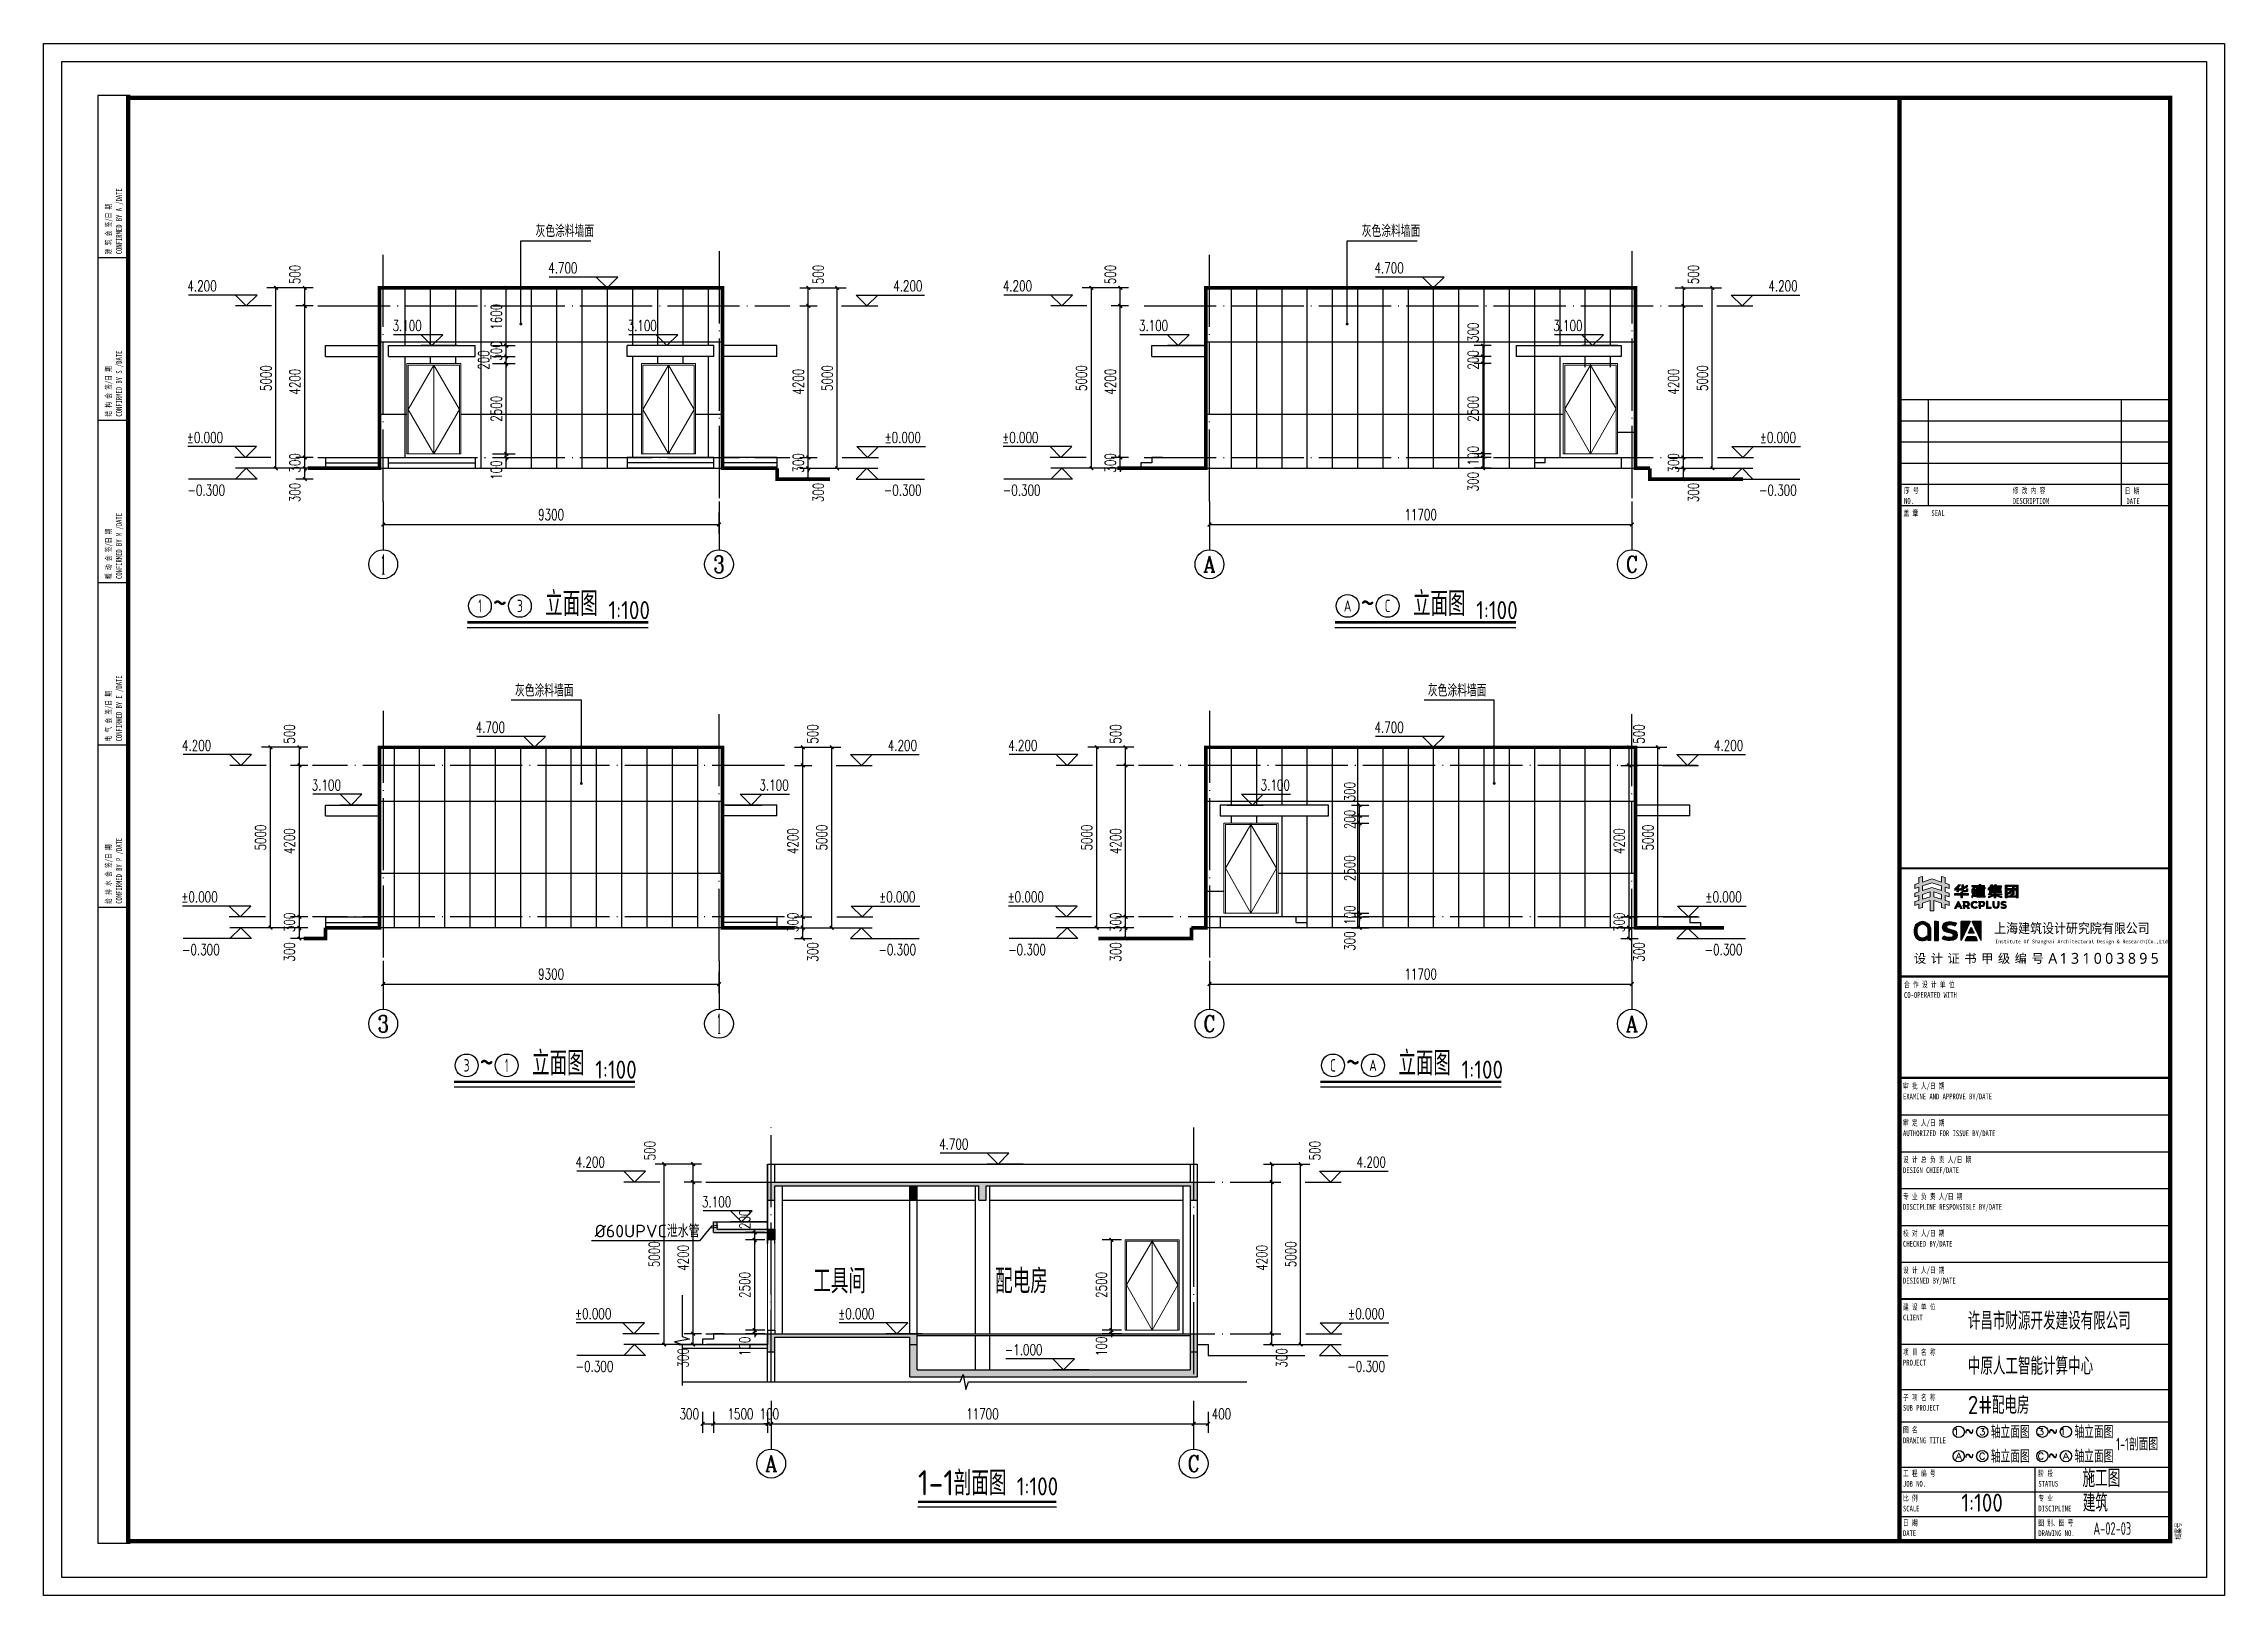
# Model space of a CAD drawing. Extents: x 17032 to 90126, y 10699 to 170399.
# Drawn here: x 29726 to 90126, y 10699 to 53699 of the extents above; entities that cross this region are included whole.
import ezdxf
from ezdxf.enums import TextEntityAlignment as Align

# ---------------------------------------------------------------- set-up
doc = ezdxf.new("R2010")
doc.units = 0
doc.header["$LTSCALE"] = 1000
doc.header["$MEASUREMENT"] = 0
doc.linetypes.add('DOTE', pattern=[2.42, 2, -0.2, 0.02, -0.2])
for name, color, linetype in [('1#', 4, 'Continuous'), ('2017_11-sheet-L2$0$C-SHET-TTLB', 11, 'Continuous'), ('2017_11-sheet-LOGO$0$C-SHET-TTLB', 11, 'Continuous'), ('2017_11-sheet-R$0$C-SHET-TTLB', 11, 'Continuous'), ('2017_11-sheet-R2$0$C-SHET-TTLB', 11, 'Continuous'), ('AXIS', 3, 'Continuous'), ('AXIS_TEXT', 7, 'Continuous'), ('C-SHET-TTLB', 11, 'Continuous'), ('DIM_ELEV', 3, 'Continuous'), ('DIM_LEAD', 3, 'Continuous'), ('DIM_SYMB', 3, 'Continuous'), ('DOTE', 1, 'Continuous'), ('IHY-room name-总-房间名称', 50, 'Continuous'), ('PUB_DIM', 3, 'Continuous'), ('PUB_TEXT', 7, 'Continuous'), ('STAIR', 2, 'Continuous'), ('WALL', 9, 'Continuous'), ('新增隔墙', 140, 'Continuous'), ('除台阶$0$建-立面-划分', 5, 'Continuous')]:
    doc.layers.add(name, color=color, linetype=linetype)
doc.layers.add('WINDOW', color=4, linetype='Continuous', lineweight=9)
doc.layers.add('WINDOW_TEXT', color=7, linetype='Continuous', lineweight=9)
doc.styles.add('2017_11-sheet-L2$0$SHEET-ECADI', font='simhei.ttf', dxfattribs={"width": 0.7})
doc.styles.add('2017_11-sheet-LOGO$0$微软雅黑L', font='')
doc.styles.add('2017_11-sheet-LOGO$0$黑体', font='simhei.ttf')
doc.styles.add('2017_11-sheet-R$0$SHEET-ECADI', font='simhei.ttf', dxfattribs={"width": 0.7})
doc.styles.add('2017_11-sheet-R2$0$SHEET-ECADI', font='simhei.ttf', dxfattribs={"width": 0.7})
doc.styles.add('_TCH_AXIS', font='COMPLEX', dxfattribs={"bigfont": 'GBCBIG'})
doc.styles.add('_TCH_DIM', font='SIMPLEX', dxfattribs={"bigfont": 'GBCBIG'})
doc.styles.add('_TCH_DIM_T3', font='SIMPLEX', dxfattribs={"width": 0.705882, "bigfont": 'GBCBIG'})
doc.styles.add('FS', font='romans.shx', dxfattribs={"width": 0.7, "height": 5, "bigfont": 'hztxt.shx'})
doc.styles.get("Standard").update_dxf_attribs({"font": 'gbenor.shx', "bigfont": 'gbcbig.shx'})
doc.styles.add('XD2008', font='xd-hzs.shx', dxfattribs={"width": 0.7, "bigfont": 'xd-hztxt.shx'})
doc.styles.add('工程字', font='gbenor.shx', dxfattribs={"bigfont": 'gbcbig.shx'})
doc.styles.get('2017_11-sheet-LOGO$0$微软雅黑L').set_extended_font_data('Microsoft YaHei Light')
doc.dimstyles.new('_TCH_ARCH&&100', dxfattribs={"dimtxt": 297.5, "dimasz": 100, "dimexe": 250, "dimexo": 300, "dimgap": 126.25, "dimtad": 1, "dimdec": 0, "dimzin": 0, "dimdsep": 46, "dimtxsty": '_TCH_DIM_T3', "dimblk": 'ARCHTICK', "dimcen": 0.09, "dimclrt": 7, "dimazin": 2, "dimtfac": 1, "dimtdec": 0, "dimtix": 1, "dimtmove": 2, "dimatfit": 3, "dimfxl": 1, "dimtolj": 1, "dimtzin": 0, "dimarcsym": 0})

msp = doc.modelspace()

# ---------------------------------------------------------------- texts
at = {"layer": '1#', "style": 'XD2008', "width": 0.7}
for s, p in [('轴立面图', (83657.1, 15053.5)), ('轴立面图', (85974.4, 15055.3)), ('1-1剖面图', (87129.6, 14716)), ('轴立面图', (83657.1, 14378.5)), ('轴立面图', (85974.4, 14380.3))]:
    msp.add_text(s, height=350, dxfattribs=at).set_placement(p)
at = {"layer": 'AXIS_TEXT', "style": '_TCH_AXIS'}
for s, height, p, p2 in [('1', 544.8, (39067.2, 38998), (39196.9, 38998)), ('3', 465.9, (48276.8, 39037.4), (48587.4, 39037.4)), ('A', 445.4, (61846.6, 39047.6), (62186, 39047.6)), ('C', 455.7, (73553.6, 39042.5), (73879.1, 39042.5)), ('3', 465.9, (38976.8, 26306.1), (39287.4, 26306.1)), ('1', 544.8, (48367.2, 26266.7), (48496.9, 26266.7)), ('C', 455.7, (61853.6, 26311.2), (62179.1, 26311.2)), ('A', 445.4, (73546.6, 26316.3), (73886, 26316.3)), ('A', 445.4, (49708.1, 14128.9), (50047.5, 14128.9)), ('C', 455.7, (61415.1, 14123.8), (61740.6, 14123.8))]:
    msp.add_text(s, height=height, dxfattribs=at).set_placement(p, p2, align=Align.FIT)
at = {"layer": 'DIM_SYMB', "color": 7, "style": 'FS'}
for s, width, p, p2 in [('1', 1.909091, (82607.1, 15142.8), (82785.3, 15142.8)), ('3', 1.235294, (83331.7, 15142.8), (83509.8, 15142.8)), ('3', 1.235294, (84955.3, 15144.6), (85133.5, 15144.6)), ('1', 1.909091, (85560.4, 15144.6), (85738.6, 15144.6)), ('A', 1.235294, (82680.1, 14467.8), (82858.3, 14467.8)), ('C', 1.166667, (83331.7, 14467.8), (83509.8, 14467.8)), ('C', 1.166667, (84955.3, 14469.6), (85133.5, 14469.6)), ('A', 1.235294, (85648.9, 14469.6), (85827.1, 14469.6))]:
    msp.add_text(s, height=178.2, dxfattribs=dict(at, width=width)).set_placement(p, p2, align=Align.FIT)
at = {"layer": 'DIM_SYMB', "color": 7, "style": 'FS', "width": 0.7}
for p in [(82942.4, 15091.9), (85259.7, 15093.7), (82942.4, 14416.9), (85259.7, 14418.7)]:
    msp.add_text('~', height=350, dxfattribs=at).set_placement(p)
at = {"layer": 'IHY-room name-总-房间名称', "style": '工程字', "width": 1.2}
msp.add_text('%%C60UPVC泄水管', height=350, dxfattribs=at).set_placement((46441.2, 20794.6), align=Align.MIDDLE_CENTER)
at = {"layer": 'PUB_TEXT'}
for s, height, p in [('灰色涂料墙面', 337.59, (43351.3, 48337.2)), ('灰色涂料墙面', 337.59, (66235.5, 48337.2)), ('灰色涂料墙面', 337.59, (42783.1, 35605.9)), ('灰色涂料墙面', 337.59, (68067.3, 35605.9)), ('工具间', 675.18, (51042.9, 19067.9)), ('配电房', 675.18, (56080.8, 19067.9))]:
    msp.add_text(s, height=height, dxfattribs=at).set_placement(p)
at = {"layer": 'PUB_TEXT', "style": '_TCH_DIM', "width": 0.705882}
for s, p in [('4.200', (33709.4, 46835.3)), ('4.700', (43702.1, 47335.3)), ('4.200', (53257.5, 46835.3)), ('4.200', (56293.3, 46835.3)), ('4.700', (66586.3, 47335.3)), ('4.200', (77496.4, 46835.3)), ('3.100', (39388.4, 45735.3)), ('3.100', (45900.3, 45735.3)), ('3.100', (60061.6, 45735.3)), ('3.100', (71539.1, 45735.3)), ('%%P0.000', (33689.7, 42635.3)), ('%%P0.000', (53017.2, 42635.3)), ('%%P0.000', (56273.6, 42635.3)), ('%%P0.000', (77256.1, 42635.3)), ('-0.300', (33709.4, 41175.3)), ('-0.300', (52997.5, 41175.3)), ('-0.300', (56293.3, 41175.3)), ('-0.300', (77236.4, 41175.3)), ('4.700', (41694, 34604)), ('4.700', (66586.3, 34604)), ('4.200', (33558, 34104)), ('4.200', (53106.1, 34104)), ('4.200', (56442.3, 34104)), ('4.200', (75990.4, 34104)), ('3.100', (37151.9, 33004)), ('3.100', (49552.3, 33004)), ('3.100', (63434.8, 33004)), ('%%P0.000', (33538.3, 29904)), ('%%P0.000', (52865.9, 29904)), ('%%P0.000', (56422.6, 29904)), ('%%P0.000', (75750.1, 29904)), ('-0.300', (33558, 28444)), ('-0.300', (52846.1, 28444)), ('-0.300', (56442.3, 28444)), ('-0.300', (75730.4, 28444)), ('4.700', (54530.6, 23055.8)), ('4.200', (44461.8, 22555.8)), ('4.200', (66093.9, 22555.8)), ('3.100', (47960.8, 21455.8)), ('%%P0.000', (44442, 18355.8)), ('%%P0.000', (51731, 18355.8)), ('%%P0.000', (65853.6, 18355.8)), ('-1.000', (56347.9, 17355.8)), ('-0.300', (44461.8, 16895.8)), ('-0.300', (65833.9, 16895.8))]:
    msp.add_text(s, height=297.5, dxfattribs=at).set_placement(p)
at = {"layer": 'PUB_TEXT', "linetype": 'ByBlock'}
for s, height, width, p, p2 in [('1', 369, 0.533333, (41768.9, 37932.5), (41850.9, 37932.5)), ('3', 342.2, 0.803808, (42838, 37945.9), (42998.4, 37945.9)), ('A', 314.5, 0.888889, (65737.9, 37959.7), (65947.6, 37959.7)), ('C', 344.8, 0.770842, (66873.6, 37944.6), (67028.6, 37944.6)), ('3', 342.2, 0.803808, (41362.4, 25214.6), (41522.9, 25214.6)), ('1', 369, 0.533333, (42510, 25201.2), (42592, 25201.2)), ('C', 344.8, 0.770842, (65359.6, 25213.3), (65514.6, 25213.3)), ('A', 314.5, 0.888889, (66440.6, 25228.5), (66650.3, 25228.5))]:
    msp.add_text(s, height=height, dxfattribs=dict(at, width=width)).set_placement(p, p2, align=Align.FIT)
for s, height, p in [('~', 700, (42159.9, 37837)), ('立面图', 675.18, (43618.2, 37837)), ('1:100', 500, (45371.2, 37749.7)), ('~', 700, (66192.8, 37837)), ('立面图', 675.18, (67651.1, 37837)), ('1:100', 500, (69404.1, 37749.7)), ('~', 700, (41792.7, 25105.7)), ('立面图', 675.18, (43251, 25105.7)), ('1:100', 500, (45004, 25018.4)), ('~', 700, (65787.1, 25105.7)), ('立面图', 675.18, (67245.4, 25105.7)), ('1:100', 500, (68998.4, 25018.4)), ('1-1', 700, (53941.3, 13470.2)), ('剖面图', 675.18, (54933, 13470.2)), ('1:100', 500, (56678.5, 13470.2))]:
    msp.add_text(s, height=height, dxfattribs=at).set_placement(p)
at = {"layer": 'PUB_TEXT', "style": 'XD2008', "width": 0.7}
msp.add_text('A-02-03', height=350, dxfattribs=at).set_placement((87021.8, 12553), align=Align.MIDDLE_CENTER)

# ---------------------------------------------------------------- blocks, each defined once
blk = doc.blocks.new('2017_11-sheet-LOGO$0$d4444')
h = blk.add_hatch(color=0)
h.dxf.hatch_style = 1
h.paths.add_polyline_path([(2732.29, 252.35, 0.114838), (2732.29, 250.89, 0.511335), (2735.09, 249.79), (2735.09, 250.59, -0.626003), (2732.87, 251.04, -0.120557), (2732.89, 252.28, -0.731364), (2735.29, 252.27), (2735.29, 249.49), (2735.89, 249.49), (2735.89, 252.35, 0.777778)])
h = blk.add_hatch(color=0)
h.dxf.hatch_style = 1
h.paths.add_polyline_path([(2737.69, 253.75), (2736.79, 253.75), (2736.79, 249.49), (2737.27, 249.49), (2737.69, 249.49)])
h = blk.add_hatch(color=256)
h.dxf.hatch_style = 2
edge = h.paths.add_edge_path()
edge.add_spline(control_points=[(2739.46, 252.58), (2739.46, 252.84), (2739.7, 253.03), (2740.12, 253.03)], knot_values=[1, 1, 1, 1, 2, 2, 2, 2], degree=3, periodic=0)
edge.add_spline(control_points=[(2740.12, 253.03), (2740.51, 253.03), (2741.02, 252.9), (2741.38, 252.75), (2741.38, 252.75), (2741.7, 253.43), (2741.7, 253.43)], knot_values=[2, 2, 2, 2, 3, 3, 3, 4, 4, 4, 4], degree=3, periodic=0)
edge.add_spline(control_points=[(2741.7, 253.43), (2741.3, 253.6), (2740.76, 253.75), (2740.14, 253.75)], knot_values=[4, 4, 4, 4, 5, 5, 5, 5], degree=3, periodic=0)
edge.add_spline(control_points=[(2740.14, 253.75), (2739.19, 253.75), (2738.61, 253.24), (2738.61, 252.51)], knot_values=[5, 5, 5, 5, 6, 6, 6, 6], degree=3, periodic=0)
edge.add_spline(control_points=[(2738.61, 252.51), (2738.61, 251.69), (2739.3, 251.45), (2740.15, 251.25)], knot_values=[6, 6, 6, 6, 7, 7, 7, 7], degree=3, periodic=0)
edge.add_spline(control_points=[(2740.15, 251.25), (2740.76, 251.11), (2741.03, 250.99), (2741.03, 250.71)], knot_values=[7, 7, 7, 7, 8, 8, 8, 8], degree=3, periodic=0)
edge.add_spline(control_points=[(2741.03, 250.71), (2741.03, 250.4), (2740.76, 250.24), (2740.31, 250.24)], knot_values=[8, 8, 8, 8, 9, 9, 9, 9], degree=3, periodic=0)
edge.add_spline(control_points=[(2740.31, 250.24), (2739.8, 250.24), (2739.41, 250.29), (2738.87, 250.55), (2738.87, 250.55), (2738.56, 249.9), (2738.56, 249.9)], knot_values=[9, 9, 9, 9, 10, 10, 10, 11, 11, 11, 11], degree=3, periodic=0)
edge.add_spline(control_points=[(2738.56, 249.9), (2739.22, 249.57), (2739.58, 249.51), (2740.28, 249.51)], knot_values=[11, 11, 11, 11, 12, 12, 12, 12], degree=3, periodic=0)
edge.add_spline(control_points=[(2740.28, 249.51), (2741.25, 249.51), (2741.89, 249.98), (2741.89, 250.78)], knot_values=[12, 12, 12, 12, 13, 13, 13, 13], degree=3, periodic=0)
edge.add_spline(control_points=[(2741.89, 250.78), (2741.89, 251.54), (2741.28, 251.82), (2740.38, 252.02)], knot_values=[13, 13, 13, 13, 14, 14, 14, 14], degree=3, periodic=0)
edge.add_spline(control_points=[(2740.38, 252.02), (2739.76, 252.16), (2739.46, 252.28), (2739.46, 252.58)], knot_values=[0, 0, 0, 0, 1, 1, 1, 1], degree=3, periodic=0)
h = blk.add_hatch(color=0)
h.dxf.hatch_style = 1
h.paths.add_polyline_path([(2747.27, 249.49), (2747.27, 253.75), (2745.23, 253.75)])
h.paths.add_polyline_path([(2742.79, 249.49), (2744.82, 253.75), (2742.79, 253.75)])
h.paths.add_polyline_path([(2745.65, 251.15), (2745.02, 252.52), (2744.4, 251.15)])
h.paths.add_polyline_path([(2746.38, 249.49), (2745.95, 250.45), (2744.1, 250.45), (2743.68, 249.49)])
for p, q in [((2735.09, 250.59), (2735.09, 249.79)), ((2735.29, 252.27), (2735.29, 249.49)), ((2735.89, 249.49), (2735.29, 249.49)), ((2735.89, 252.35), (2735.89, 249.49)), ((2736.79, 253.75), (2736.79, 249.49)), ((2736.79, 253.75), (2737.69, 253.75)), ((2737.27, 253.75), (2736.79, 253.75)), ((2736.79, 249.49), (2737.69, 249.49)), ((2737.27, 249.49), (2736.79, 249.49)), ((2737.69, 249.49), (2737.69, 253.75)), ((2744.82, 253.75), (2742.79, 249.49)), ((2744.82, 253.75), (2742.79, 253.75)), ((2742.79, 249.49), (2742.79, 253.75)), ((2743.68, 249.49), (2744.1, 250.45)), ((2743.68, 249.49), (2746.38, 249.49)), ((2744.1, 250.45), (2745.95, 250.45)), ((2747.27, 249.49), (2745.23, 253.75)), ((2747.27, 253.75), (2745.23, 253.75)), ((2745.95, 250.45), (2746.38, 249.49)), ((2747.27, 249.49), (2747.27, 253.75))]:
    blk.add_line(p, q)
blk.add_lwpolyline([(2744.4, 251.15), (2745.02, 252.52), (2745.65, 251.15), (2744.4, 251.15)])
for centre, radius, start, end in [((2735.42, 251.62), 3.22, 166.8979, 193.1021), ((2734.09, 251.9), 1.86, 14.25, 165.75), ((2734.09, 251.35), 1.86, 194.25, 302.579), ((2735.42, 251.62), 2.62, 165.4678, 193.1021), ((2734.09, 251.35), 1.26, 194.25, 322.6982), ((2734.08, 251.9), 1.26, 17.3957, 162.1172)]:
    blk.add_arc(centre, radius, start, end)
blk.add_open_spline([(2740.38, 252.02), (2739.76, 252.16), (2739.46, 252.28), (2739.46, 252.58), (2739.46, 252.84), (2739.7, 253.03), (2740.12, 253.03), (2740.51, 253.03), (2741.02, 252.9), (2741.38, 252.75), (2741.38, 252.75), (2741.7, 253.43), (2741.7, 253.43), (2741.3, 253.6), (2740.76, 253.75), (2740.14, 253.75), (2739.19, 253.75), (2738.61, 253.24), (2738.61, 252.51), (2738.61, 251.69), (2739.3, 251.45), (2740.15, 251.25), (2740.76, 251.11), (2741.03, 250.99), (2741.03, 250.71), (2741.03, 250.4), (2740.76, 250.24), (2740.31, 250.24), (2739.8, 250.24), (2739.41, 250.29), (2738.87, 250.55), (2738.87, 250.55), (2738.56, 249.9), (2738.56, 249.9), (2739.22, 249.57), (2739.58, 249.51), (2740.28, 249.51), (2741.25, 249.51), (2741.89, 249.98), (2741.89, 250.78), (2741.89, 251.54), (2741.28, 251.82), (2740.38, 252.02)], degree=3, knots=[0, 0, 0, 0, 1, 1, 1, 2, 2, 2, 3, 3, 3, 4, 4, 4, 5, 5, 5, 6, 6, 6, 7, 7, 7, 8, 8, 8, 9, 9, 9, 10, 10, 10, 11, 11, 11, 12, 12, 12, 13, 13, 13, 14, 14, 14, 14])
blk = doc.blocks.new('2017_11-sheet-LOGO', base_point=(415.29, 161.49))
at = {"layer": '2017_11-sheet-LOGO$0$C-SHET-TTLB'}
h = blk.add_hatch(color=256, dxfattribs=at)
h.dxf.hatch_style = 2
h.paths.add_polyline_path([(353.75, 185.92), (353.75, 186.98), (352.65, 187.34), (352.65, 188.92), (351.64, 189.24), (351.64, 187.67), (349, 188.52), (346.36, 187.67), (346.36, 189.24), (345.35, 188.92), (345.35, 187.34), (344.24, 186.98), (344.24, 185.92), (345.35, 186.28), (345.35, 184.97), (344.24, 184.61), (344.24, 183.54), (345.35, 183.9), (345.35, 182.6), (344.24, 182.24), (344.24, 181.17), (345.35, 181.53), (345.35, 180.33), (346.36, 180.66), (346.36, 181.86), (348.49, 182.55), (348.49, 179.73), (349.5, 179.73), (349.5, 182.55), (351.64, 181.86), (351.64, 180.66), (352.65, 180.33), (352.65, 181.53), (353.75, 181.17), (353.75, 182.24), (352.65, 182.6), (352.65, 183.9), (353.75, 183.54), (353.75, 184.61), (352.65, 184.97), (352.65, 186.28)])
h.paths.add_polyline_path([(346.36, 182.92), (346.36, 184.23), (348.49, 184.93), (348.49, 183.62)])
h.paths.add_polyline_path([(351.64, 182.92), (349.5, 183.62), (349.5, 184.93), (351.64, 184.23)])
h.paths.add_polyline_path([(351.64, 185.3), (349, 186.15), (346.36, 185.3), (346.36, 186.6), (349, 187.46), (349, 187.46), (351.64, 186.6)])
h = blk.add_hatch(color=256, dxfattribs=at)
h.dxf.hatch_style = 2
edge = h.paths.add_edge_path()
edge.add_spline(control_points=[(355.33, 185.36), (355.33, 185.36), (355.33, 185.88), (355.33, 185.88), (355.75, 186.16), (356.1, 186.48), (356.36, 186.94), (356.36, 186.94), (356.88, 186.94), (356.88, 186.94), (356.76, 186.72), (356.54, 186.39), (356.39, 186.22), (356.39, 186.22), (356.39, 184.92), (356.39, 184.92), (356.39, 184.92), (355.94, 184.92), (355.94, 184.92), (355.94, 184.92), (355.94, 185.76), (355.94, 185.76), (355.8, 185.64), (355.56, 185.48), (355.33, 185.36)], knot_values=[0, 0, 0, 0, 1, 1, 1, 2, 2, 2, 3, 3, 3, 4, 4, 4, 5, 5, 5, 6, 6, 6, 7, 7, 7, 8, 8, 8, 8], degree=3, periodic=0)
h.paths.add_polyline_path([(355.28, 184.07), (355.28, 184.51), (356.97, 184.51), (356.97, 184.83), (357.46, 184.83), (357.46, 184.51), (359.14, 184.51), (359.14, 184.07), (357.46, 184.07), (357.46, 183.34), (356.97, 183.34), (356.97, 184.07)])
edge = h.paths.add_edge_path()
edge.add_spline(control_points=[(356.57, 185.36), (356.57, 185.36), (356.57, 185.78), (356.57, 185.78), (356.83, 185.86), (357.02, 185.92), (357.25, 186.03), (357.25, 186.03), (357.25, 186.94), (357.25, 186.94), (357.25, 186.94), (357.72, 186.94), (357.72, 186.94), (357.72, 186.94), (357.72, 186.22), (357.72, 186.22), (358.08, 186.38), (358.56, 186.63), (358.87, 186.83), (358.87, 186.83), (358.87, 186.35), (358.87, 186.35), (358.46, 186.09), (358.16, 185.96), (357.72, 185.76), (357.72, 185.76), (357.72, 185.59), (357.72, 185.59), (357.72, 185.42), (357.8, 185.36), (357.99, 185.36), (357.99, 185.36), (358.3, 185.36), (358.3, 185.36), (358.46, 185.36), (358.58, 185.41), (358.58, 185.56), (358.58, 185.66), (358.58, 185.81), (358.58, 185.81), (358.58, 185.81), (358.98, 185.81), (358.98, 185.81), (358.98, 185.81), (358.98, 185.57), (358.98, 185.42), (358.98, 185.11), (358.68, 184.95), (358.39, 184.95), (358.39, 184.95), (357.8, 184.95), (357.8, 184.95), (357.45, 184.95), (357.25, 185.11), (357.25, 185.5), (357.25, 185.5), (357.25, 185.58), (357.25, 185.58), (357.18, 185.54), (356.64, 185.38), (356.57, 185.36)], knot_values=[0, 0, 0, 0, 1, 1, 1, 2, 2, 2, 3, 3, 3, 4, 4, 4, 5, 5, 5, 6, 6, 6, 7, 7, 7, 8, 8, 8, 9, 9, 9, 10, 10, 10, 11, 11, 11, 12, 12, 12, 13, 13, 13, 14, 14, 14, 15, 15, 15, 16, 16, 16, 17, 17, 17, 18, 18, 18, 19, 19, 19, 20, 20, 20, 20], degree=3, periodic=0)
h = blk.add_hatch(color=256, dxfattribs=at)
h.dxf.hatch_style = 2
h.paths.add_polyline_path([(356.21, 182.32), (355.28, 180.37), (355.7, 180.37), (355.88, 180.76), (356.75, 180.76), (356.92, 180.37), (357.34, 180.37), (356.41, 182.32)])
h.paths.add_polyline_path([(356.02, 181.09), (356.31, 181.74), (356.61, 181.09)])
h = blk.add_hatch(color=256, dxfattribs=at)
h.dxf.hatch_style = 2
edge = h.paths.add_edge_path()
edge.add_spline(control_points=[(359.37, 181.62), (359.37, 181.98), (359.18, 182.32), (358.61, 182.32), (358.61, 182.32), (357.82, 182.32), (357.82, 182.32), (357.82, 182.32), (357.75, 182.32), (357.75, 182.32), (357.75, 182.32), (357.55, 182.32), (357.55, 182.32), (357.55, 182.32), (357.66, 181.98), (357.66, 181.98), (357.66, 181.98), (357.75, 181.98), (357.75, 181.98), (357.75, 181.98), (357.75, 181.2), (357.75, 181.2), (357.75, 181.2), (357.55, 181.2), (357.55, 181.2), (357.55, 181.2), (357.66, 180.87), (357.66, 180.87), (357.66, 180.87), (357.75, 180.87), (357.75, 180.87), (357.75, 180.87), (357.75, 180.37), (357.75, 180.37), (357.75, 180.37), (358.14, 180.37), (358.14, 180.37), (358.14, 180.37), (358.14, 180.87), (358.14, 180.87), (358.14, 180.87), (358.51, 180.87), (358.51, 180.87), (358.53, 180.87), (358.56, 180.87), (358.58, 180.87), (358.58, 180.87), (358.96, 180.37), (358.96, 180.37), (358.96, 180.37), (359.43, 180.37), (359.43, 180.37), (359.43, 180.37), (358.98, 180.95), (358.98, 180.95), (359.23, 181.06), (359.37, 181.28), (359.37, 181.62)], knot_values=[0, 0, 0, 0, 1, 1, 1, 2, 2, 2, 3, 3, 3, 4, 4, 4, 5, 5, 5, 6, 6, 6, 7, 7, 7, 8, 8, 8, 9, 9, 9, 10, 10, 10, 11, 11, 11, 12, 12, 12, 13, 13, 13, 14, 14, 14, 15, 15, 15, 16, 16, 16, 17, 17, 17, 18, 18, 18, 19, 19, 19, 19], degree=3, periodic=0)
edge = h.paths.add_edge_path()
edge.add_spline(control_points=[(358.49, 181.2), (358.49, 181.2), (358.14, 181.2), (358.14, 181.2), (358.14, 181.2), (358.14, 181.98), (358.14, 181.98), (358.14, 181.98), (358.55, 181.98), (358.55, 181.98), (358.85, 181.98), (358.96, 181.79), (358.96, 181.59), (358.96, 181.36), (358.81, 181.2), (358.49, 181.2)], knot_values=[0, 0, 0, 0, 1, 1, 1, 2, 2, 2, 3, 3, 3, 4, 4, 4, 5, 5, 5, 5], degree=3, periodic=0)
h = blk.add_hatch(color=256, dxfattribs=at)
h.dxf.hatch_style = 2
edge = h.paths.add_edge_path()
edge.add_spline(control_points=[(360.82, 181.96), (360.98, 181.96), (361.13, 181.9), (361.24, 181.79), (361.24, 181.79), (361.62, 181.97), (361.62, 181.97), (361.43, 182.2), (361.14, 182.34), (360.82, 182.34), (360.25, 182.34), (359.79, 181.89), (359.79, 181.34), (359.79, 180.79), (360.25, 180.35), (360.82, 180.35), (361.14, 180.35), (361.43, 180.49), (361.62, 180.72), (361.62, 180.72), (361.24, 180.89), (361.24, 180.89), (361.13, 180.79), (360.98, 180.72), (360.82, 180.72), (360.48, 180.72), (360.2, 180.98), (360.2, 181.34), (360.2, 181.72), (360.48, 181.96), (360.82, 181.96)], knot_values=[0, 0, 0, 0, 1, 1, 1, 2, 2, 2, 3, 3, 3, 4, 4, 4, 5, 5, 5, 6, 6, 6, 7, 7, 7, 8, 8, 8, 9, 9, 9, 10, 10, 10, 10], degree=3, periodic=0)
h = blk.add_hatch(color=256, dxfattribs=at)
h.dxf.hatch_style = 2
edge = h.paths.add_edge_path()
edge.add_spline(control_points=[(361.21, 185.82), (361.21, 185.82), (361.21, 186.16), (361.21, 186.16), (361.21, 186.16), (362.11, 186.16), (362.11, 186.16), (362.11, 186.16), (362.11, 186.37), (362.11, 186.37), (362.11, 186.37), (361.35, 186.37), (361.35, 186.37), (361.35, 186.37), (361.35, 186.7), (361.35, 186.7), (361.35, 186.7), (362.11, 186.7), (362.11, 186.7), (362.11, 186.7), (362.11, 186.98), (362.11, 186.98), (362.11, 186.98), (362.54, 186.98), (362.54, 186.98), (362.54, 186.98), (362.54, 186.7), (362.54, 186.7), (362.54, 186.7), (363.58, 186.7), (363.58, 186.7), (363.58, 186.7), (363.58, 186.16), (363.58, 186.16), (363.58, 186.16), (363.72, 186.16), (363.72, 186.16), (363.72, 186.16), (363.72, 185.82), (363.72, 185.82), (363.72, 185.82), (363.58, 185.82), (363.58, 185.82), (363.58, 185.82), (363.58, 185.28), (363.58, 185.28), (363.58, 185.28), (362.54, 185.28), (362.54, 185.28), (362.54, 185.28), (362.54, 185.04), (362.54, 185.04), (362.54, 185.04), (363.58, 185.04), (363.58, 185.04), (363.58, 185.04), (363.58, 184.7), (363.58, 184.7), (363.58, 184.7), (362.54, 184.7), (362.54, 184.7), (362.54, 184.7), (362.54, 184.47), (362.54, 184.47), (362.54, 184.47), (363.58, 184.47), (363.58, 184.47), (363.58, 184.47), (363.58, 184.14), (363.58, 184.14), (363.58, 184.14), (362.54, 184.14), (362.54, 184.14), (362.54, 184.14), (362.54, 183.82), (362.54, 183.82), (362.54, 183.82), (363.72, 183.82), (363.72, 183.82), (363.72, 183.82), (363.72, 183.44), (363.72, 183.44), (363.72, 183.44), (361.95, 183.44), (361.95, 183.44), (361.33, 183.44), (360.87, 183.58), (360.64, 183.81), (360.45, 183.62), (360.19, 183.42), (360.04, 183.34), (360.04, 183.34), (360.04, 183.87), (360.04, 183.87), (360.14, 183.93), (360.23, 184.01), (360.35, 184.13), (360.19, 184.38), (360.05, 184.69), (359.95, 184.96), (359.95, 184.96), (360.38, 184.96), (360.38, 184.96), (360.43, 184.8), (360.49, 184.65), (360.57, 184.51), (360.66, 184.73), (360.71, 184.98), (360.73, 185.26), (360.73, 185.26), (360.07, 185.26), (360.07, 185.26), (360.07, 185.26), (360.07, 185.61), (360.07, 185.61), (360.07, 185.61), (360.68, 186.34), (360.68, 186.34), (360.68, 186.34), (360.04, 186.34), (360.04, 186.34), (360.04, 186.34), (360.04, 186.71), (360.04, 186.71), (360.04, 186.71), (361.15, 186.71), (361.15, 186.71), (361.15, 186.71), (361.15, 186.32), (361.15, 186.32), (361.15, 186.32), (360.52, 185.6), (360.52, 185.6), (360.52, 185.6), (361.16, 185.6), (361.16, 185.6), (361.16, 185.6), (361.16, 185.44), (361.16, 185.44), (361.13, 184.87), (361, 184.46), (360.85, 184.14), (361.06, 183.91), (361.45, 183.81), (361.98, 183.82), (362, 183.82), (362.08, 183.82), (362.11, 183.82), (362.11, 183.82), (362.11, 184.14), (362.11, 184.14), (362.11, 184.14), (361.21, 184.14), (361.21, 184.14), (361.21, 184.14), (361.21, 184.47), (361.21, 184.47), (361.21, 184.47), (362.11, 184.47), (362.11, 184.47), (362.11, 184.47), (362.11, 184.7), (362.11, 184.7), (362.11, 184.7), (361.35, 184.7), (361.35, 184.7), (361.35, 184.7), (361.35, 185.04), (361.35, 185.04), (361.35, 185.04), (362.11, 185.04), (362.11, 185.04), (362.11, 185.04), (362.11, 185.28), (362.11, 185.28), (362.11, 185.28), (361.35, 185.28), (361.35, 185.28), (361.35, 185.28), (361.35, 185.6), (361.35, 185.6), (361.35, 185.6), (362.11, 185.6), (362.11, 185.6), (362.11, 185.6), (362.11, 185.82), (362.11, 185.82), (362.11, 185.82), (361.21, 185.82), (361.21, 185.82)], knot_values=[0, 0, 0, 0, 1, 1, 1, 2, 2, 2, 3, 3, 3, 4, 4, 4, 5, 5, 5, 6, 6, 6, 7, 7, 7, 8, 8, 8, 9, 9, 9, 10, 10, 10, 11, 11, 11, 12, 12, 12, 13, 13, 13, 14, 14, 14, 15, 15, 15, 16, 16, 16, 17, 17, 17, 18, 18, 18, 19, 19, 19, 20, 20, 20, 21, 21, 21, 22, 22, 22, 23, 23, 23, 24, 24, 24, 25, 25, 25, 26, 26, 26, 27, 27, 27, 28, 28, 28, 29, 29, 29, 30, 30, 30, 31, 31, 31, 32, 32, 32, 33, 33, 33, 34, 34, 34, 35, 35, 35, 36, 36, 36, 37, 37, 37, 38, 38, 38, 39, 39, 39, 40, 40, 40, 41, 41, 41, 42, 42, 42, 43, 43, 43, 44, 44, 44, 45, 45, 45, 46, 46, 46, 47, 47, 47, 48, 48, 48, 49, 49, 49, 50, 50, 50, 51, 51, 51, 52, 52, 52, 53, 53, 53, 54, 54, 54, 55, 55, 55, 56, 56, 56, 57, 57, 57, 58, 58, 58, 59, 59, 59, 60, 60, 60, 61, 61, 61, 62, 62, 62, 63, 63, 63, 63], degree=3, periodic=0)
h.paths.add_polyline_path([(363.18, 186.37), (362.54, 186.37), (362.54, 186.16), (363.18, 186.16)])
h.paths.add_polyline_path([(362.54, 185.82), (362.54, 185.6), (363.18, 185.6), (363.18, 185.82)])
h = blk.add_hatch(color=256, dxfattribs=at)
h.dxf.hatch_style = 2
edge = h.paths.add_edge_path()
edge.add_spline(control_points=[(362.89, 182.32), (362.89, 182.32), (362.16, 182.32), (362.16, 182.32), (362.16, 182.32), (362.09, 182.32), (362.09, 182.32), (362.09, 182.32), (361.9, 182.32), (361.9, 182.32), (361.9, 182.32), (362.01, 181.98), (362.01, 181.98), (362.01, 181.98), (362.09, 181.98), (362.09, 181.98), (362.09, 181.98), (362.09, 181.2), (362.09, 181.2), (362.09, 181.2), (361.9, 181.2), (361.9, 181.2), (361.9, 181.2), (362.01, 180.87), (362.01, 180.87), (362.01, 180.87), (362.09, 180.87), (362.09, 180.87), (362.09, 180.87), (362.09, 180.33), (362.09, 180.33), (362.09, 180.33), (362.49, 180.33), (362.49, 180.33), (362.49, 180.33), (362.49, 180.87), (362.49, 180.87), (362.49, 180.87), (362.81, 180.87), (362.81, 180.87), (363.31, 180.87), (363.66, 181.08), (363.66, 181.62), (363.66, 181.98), (363.46, 182.32), (362.89, 182.32)], knot_values=[0, 0, 0, 0, 1, 1, 1, 2, 2, 2, 3, 3, 3, 4, 4, 4, 5, 5, 5, 6, 6, 6, 7, 7, 7, 8, 8, 8, 9, 9, 9, 10, 10, 10, 11, 11, 11, 12, 12, 12, 13, 13, 13, 14, 14, 14, 15, 15, 15, 15], degree=3, periodic=0)
edge = h.paths.add_edge_path()
edge.add_spline(control_points=[(362.78, 181.2), (362.78, 181.2), (362.49, 181.2), (362.49, 181.2), (362.49, 181.2), (362.49, 181.98), (362.49, 181.98), (362.49, 181.98), (362.83, 181.98), (362.83, 181.98), (363.14, 181.98), (363.24, 181.79), (363.24, 181.59), (363.24, 181.36), (363.09, 181.2), (362.78, 181.2)], knot_values=[0, 0, 0, 0, 1, 1, 1, 2, 2, 2, 3, 3, 3, 4, 4, 4, 5, 5, 5, 5], degree=3, periodic=0)
h = blk.add_hatch(color=256, dxfattribs=at)
h.dxf.hatch_style = 2
h.paths.add_polyline_path([(364.5, 182.34), (364.11, 182.34), (364.11, 180.37), (365.43, 180.37), (365.43, 180.7), (364.5, 180.7)])
h = blk.add_hatch(color=256, dxfattribs=at)
h.dxf.hatch_style = 2
edge = h.paths.add_edge_path()
edge.add_spline(control_points=[(364.98, 184.6), (364.98, 184.6), (364.98, 185.71), (364.98, 185.71), (364.94, 185.64), (364.67, 185.44), (364.58, 185.4), (364.58, 185.4), (364.58, 185.9), (364.58, 185.9), (364.93, 186.17), (365.21, 186.59), (365.37, 186.93), (365.37, 186.93), (365.83, 186.93), (365.83, 186.93), (365.81, 186.89), (365.78, 186.83), (365.74, 186.76), (365.69, 186.68), (365.65, 186.62), (365.63, 186.59), (365.63, 186.59), (366.46, 186.59), (366.46, 186.59), (366.46, 186.59), (366.27, 186.94), (366.27, 186.94), (366.27, 186.94), (366.77, 186.94), (366.77, 186.94), (366.77, 186.94), (366.97, 186.59), (366.97, 186.59), (366.97, 186.59), (368.23, 186.59), (368.23, 186.59), (368.23, 186.59), (368.23, 186.28), (368.23, 186.28), (368.23, 186.28), (366.92, 186.28), (366.92, 186.28), (366.92, 186.28), (366.92, 186.05), (366.92, 186.05), (366.92, 186.05), (368.15, 186.05), (368.15, 186.05), (368.15, 186.05), (368.15, 185.76), (368.15, 185.76), (368.15, 185.76), (366.92, 185.76), (366.92, 185.76), (366.92, 185.76), (366.92, 185.54), (366.92, 185.54), (366.92, 185.54), (368.15, 185.54), (368.15, 185.54), (368.15, 185.54), (368.15, 185.26), (368.15, 185.26), (368.15, 185.26), (366.92, 185.26), (366.92, 185.26), (366.92, 185.26), (366.92, 185.04), (366.92, 185.04), (366.92, 185.04), (368.23, 185.04), (368.23, 185.04), (368.23, 185.04), (368.23, 184.73), (368.23, 184.73), (368.23, 184.73), (365.43, 184.73), (365.43, 184.73), (365.43, 184.73), (365.43, 184.6), (365.43, 184.6), (365.43, 184.6), (364.98, 184.6), (364.98, 184.6)], knot_values=[0, 0, 0, 0, 1, 1, 1, 2, 2, 2, 3, 3, 3, 4, 4, 4, 5, 5, 5, 6, 6, 6, 7, 7, 7, 8, 8, 8, 9, 9, 9, 10, 10, 10, 11, 11, 11, 12, 12, 12, 13, 13, 13, 14, 14, 14, 15, 15, 15, 16, 16, 16, 17, 17, 17, 18, 18, 18, 19, 19, 19, 20, 20, 20, 21, 21, 21, 22, 22, 22, 23, 23, 23, 24, 24, 24, 25, 25, 25, 26, 26, 26, 27, 27, 27, 28, 28, 28, 28], degree=3, periodic=0)
edge = h.paths.add_edge_path()
edge.add_spline(control_points=[(364.62, 184.09), (364.62, 184.09), (364.62, 184.44), (364.62, 184.44), (364.62, 184.44), (366.24, 184.44), (366.24, 184.44), (366.24, 184.44), (366.24, 184.64), (366.24, 184.64), (366.24, 184.64), (366.69, 184.64), (366.69, 184.64), (366.69, 184.64), (366.69, 184.44), (366.69, 184.44), (366.69, 184.44), (368.33, 184.44), (368.33, 184.44), (368.33, 184.44), (368.33, 184.09), (368.33, 184.09), (368.33, 184.09), (367.09, 184.09), (367.09, 184.09), (367.41, 183.9), (367.77, 183.78), (368.33, 183.69), (368.33, 183.69), (368.33, 183.34), (368.33, 183.34), (367.72, 183.43), (367.06, 183.62), (366.69, 183.92), (366.69, 183.92), (366.69, 183.34), (366.69, 183.34), (366.69, 183.34), (366.24, 183.34), (366.24, 183.34), (366.24, 183.34), (366.24, 183.92), (366.24, 183.92), (365.95, 183.66), (365.19, 183.43), (364.62, 183.34), (364.62, 183.34), (364.62, 183.71), (364.62, 183.71), (365.2, 183.81), (365.52, 183.91), (365.86, 184.09), (365.86, 184.09), (364.62, 184.09), (364.62, 184.09)], knot_values=[0, 0, 0, 0, 1, 1, 1, 2, 2, 2, 3, 3, 3, 4, 4, 4, 5, 5, 5, 6, 6, 6, 7, 7, 7, 8, 8, 8, 9, 9, 9, 10, 10, 10, 11, 11, 11, 12, 12, 12, 13, 13, 13, 14, 14, 14, 15, 15, 15, 16, 16, 16, 17, 17, 17, 18, 18, 18, 18], degree=3, periodic=0)
h.paths.add_polyline_path([(365.43, 186.28), (365.43, 186.05), (366.47, 186.05), (366.47, 186.28)])
h.paths.add_polyline_path([(365.43, 185.76), (365.43, 185.54), (366.47, 185.54), (366.47, 185.76)])
h.paths.add_polyline_path([(365.43, 185.26), (365.43, 185.04), (366.47, 185.04), (366.47, 185.26)])
h = blk.add_hatch(color=256, dxfattribs=at)
h.dxf.hatch_style = 2
edge = h.paths.add_edge_path()
edge.add_spline(control_points=[(367.23, 181.25), (367.23, 180.89), (367.07, 180.71), (366.75, 180.71), (366.44, 180.71), (366.28, 180.89), (366.28, 181.25), (366.28, 181.25), (366.28, 182.32), (366.28, 182.32), (366.28, 182.32), (365.89, 182.32), (365.89, 182.32), (365.89, 182.32), (365.89, 181.15), (365.89, 181.15), (365.89, 180.7), (366.19, 180.35), (366.75, 180.35), (367.32, 180.35), (367.62, 180.7), (367.62, 181.15), (367.62, 181.15), (367.62, 182.32), (367.62, 182.32), (367.62, 182.32), (367.23, 182.32), (367.23, 182.32), (367.23, 182.32), (367.23, 181.25), (367.23, 181.25)], knot_values=[0, 0, 0, 0, 1, 1, 1, 2, 2, 2, 3, 3, 3, 4, 4, 4, 5, 5, 5, 6, 6, 6, 7, 7, 7, 8, 8, 8, 9, 9, 9, 10, 10, 10, 10], degree=3, periodic=0)
h = blk.add_hatch(color=256, dxfattribs=at)
h.dxf.hatch_style = 2
edge = h.paths.add_edge_path()
edge.add_spline(control_points=[(368.94, 181.53), (368.65, 181.59), (368.51, 181.65), (368.51, 181.79), (368.51, 181.91), (368.62, 182), (368.82, 182), (369, 182), (369.24, 181.94), (369.41, 181.87), (369.41, 181.87), (369.56, 182.19), (369.56, 182.19), (369.37, 182.27), (369.11, 182.34), (368.83, 182.34), (368.38, 182.34), (368.11, 182.1), (368.11, 181.75), (368.11, 181.37), (368.43, 181.26), (368.83, 181.17), (369.12, 181.1), (369.25, 181.04), (369.25, 180.91), (369.25, 180.76), (369.12, 180.69), (368.91, 180.69), (368.66, 180.69), (368.48, 180.71), (368.23, 180.84), (368.23, 180.84), (368.08, 180.53), (368.08, 180.53), (368.39, 180.37), (368.56, 180.34), (368.89, 180.34), (369.35, 180.34), (369.65, 180.57), (369.65, 180.94), (369.65, 181.3), (369.36, 181.43), (368.94, 181.53)], knot_values=[0, 0, 0, 0, 1, 1, 1, 2, 2, 2, 3, 3, 3, 4, 4, 4, 5, 5, 5, 6, 6, 6, 7, 7, 7, 8, 8, 8, 9, 9, 9, 10, 10, 10, 11, 11, 11, 12, 12, 12, 13, 13, 13, 14, 14, 14, 14], degree=3, periodic=0)
h = blk.add_hatch(color=256, dxfattribs=at)
h.dxf.hatch_style = 2
h.paths.add_polyline_path([(369.32, 183.34), (369.32, 186.78), (372.84, 186.78), (372.84, 183.34), (372.37, 183.34), (372.37, 183.52), (369.81, 183.52), (369.81, 183.34)])
h.paths.add_polyline_path([(369.81, 186.41), (369.81, 183.87), (372.37, 183.87), (372.37, 186.41)])
edge = h.paths.add_edge_path()
edge.add_spline(control_points=[(369.98, 185.46), (369.98, 185.46), (369.98, 185.86), (369.98, 185.86), (369.98, 185.86), (371.33, 185.86), (371.33, 185.86), (371.33, 185.86), (371.33, 186.26), (371.33, 186.26), (371.33, 186.26), (371.77, 186.26), (371.77, 186.26), (371.77, 186.26), (371.77, 185.86), (371.77, 185.86), (371.77, 185.86), (372.2, 185.86), (372.2, 185.86), (372.2, 185.86), (372.2, 185.46), (372.2, 185.46), (372.2, 185.46), (371.77, 185.46), (371.77, 185.46), (371.77, 185.46), (371.77, 184.59), (371.77, 184.59), (371.77, 184.24), (371.59, 184.05), (371.26, 184.05), (371.12, 184.05), (370.84, 184.05), (370.84, 184.05), (370.84, 184.05), (370.84, 184.44), (370.84, 184.44), (370.84, 184.44), (370.96, 184.44), (371.08, 184.44), (371.26, 184.44), (371.33, 184.49), (371.33, 184.65), (371.33, 184.65), (371.33, 185.27), (371.33, 185.27), (371.08, 184.84), (370.48, 184.44), (369.99, 184.21), (369.99, 184.21), (369.99, 184.67), (369.99, 184.67), (370.4, 184.89), (370.73, 185.11), (371, 185.46), (371, 185.46), (369.98, 185.46), (369.98, 185.46)], knot_values=[0, 0, 0, 0, 1, 1, 1, 2, 2, 2, 3, 3, 3, 4, 4, 4, 5, 5, 5, 6, 6, 6, 7, 7, 7, 8, 8, 8, 9, 9, 9, 10, 10, 10, 11, 11, 11, 12, 12, 12, 13, 13, 13, 14, 14, 14, 15, 15, 15, 16, 16, 16, 17, 17, 17, 18, 18, 18, 19, 19, 19, 19], degree=3, periodic=0)
for points in [[(340.03, 191.49, 0.6, 0.6, 0), (415.03, 191.49, 0.9, 0.9, 0)], [(340.33, 161.49, 0.6, 0.6, 0), (415.29, 161.49, 0.9, 0.9, 0)]]:
    blk.add_lwpolyline(points, format="xyseb", dxfattribs=at)
at = {"layer": '2017_11-sheet-LOGO$0$C-SHET-TTLB', "lineweight": 0}
for points in [[(353.75, 185.92), (353.75, 186.98), (352.65, 187.34), (352.65, 188.92), (351.64, 189.24), (351.64, 187.67), (349, 188.52), (346.36, 187.67), (346.36, 189.24), (345.35, 188.92), (345.35, 187.34), (344.24, 186.98), (344.24, 185.92), (345.35, 186.28), (345.35, 184.97), (344.24, 184.61), (344.24, 183.54), (345.35, 183.9), (345.35, 182.6), (344.24, 182.24), (344.24, 181.17), (345.35, 181.53), (345.35, 180.33), (346.36, 180.66), (346.36, 181.86), (348.49, 182.55), (348.49, 179.73), (349.5, 179.73), (349.5, 182.55), (351.64, 181.86), (351.64, 180.66), (352.65, 180.33), (352.65, 181.53), (353.75, 181.17), (353.75, 182.24), (352.65, 182.6), (352.65, 183.9), (353.75, 183.54), (353.75, 184.61), (352.65, 184.97), (352.65, 186.28), (353.75, 185.92)], [(351.64, 185.3), (349, 186.15), (346.36, 185.3), (346.36, 186.6), (349, 187.46), (349, 187.46), (351.64, 186.6), (351.64, 185.3)], [(346.36, 182.92), (346.36, 184.23), (348.49, 184.93), (348.49, 183.62), (346.36, 182.92)], [(351.64, 182.92), (349.5, 183.62), (349.5, 184.93), (351.64, 184.23), (351.64, 182.92)], [(355.28, 184.07), (355.28, 184.51), (356.97, 184.51), (356.97, 184.83), (357.46, 184.83), (357.46, 184.51), (359.14, 184.51), (359.14, 184.07), (357.46, 184.07), (357.46, 183.34), (356.97, 183.34), (356.97, 184.07), (355.28, 184.07)], [(356.21, 182.32), (355.28, 180.37), (355.7, 180.37), (355.88, 180.76), (356.75, 180.76), (356.92, 180.37), (357.34, 180.37), (356.41, 182.32), (356.21, 182.32)], [(356.02, 181.09), (356.31, 181.74), (356.61, 181.09), (356.02, 181.09)], [(363.18, 186.37), (362.54, 186.37), (362.54, 186.16), (363.18, 186.16), (363.18, 186.37)], [(362.54, 185.82), (362.54, 185.6), (363.18, 185.6), (363.18, 185.82), (362.54, 185.82)], [(364.5, 182.34), (364.11, 182.34), (364.11, 180.37), (365.43, 180.37), (365.43, 180.7), (364.5, 180.7), (364.5, 182.34)], [(365.43, 186.28), (365.43, 186.05), (366.47, 186.05), (366.47, 186.28), (365.43, 186.28)], [(365.43, 185.76), (365.43, 185.54), (366.47, 185.54), (366.47, 185.76), (365.43, 185.76)], [(365.43, 185.26), (365.43, 185.04), (366.47, 185.04), (366.47, 185.26), (365.43, 185.26)], [(369.32, 183.34), (369.32, 186.78), (372.84, 186.78), (372.84, 183.34), (372.37, 183.34), (372.37, 183.52), (369.81, 183.52), (369.81, 183.34), (369.32, 183.34)], [(369.81, 186.41), (369.81, 183.87), (372.37, 183.87), (372.37, 186.41), (369.81, 186.41)]]:
    blk.add_lwpolyline(points, dxfattribs=at)
for points, knots in [([(355.33, 185.36), (355.33, 185.36), (355.33, 185.88), (355.33, 185.88), (355.75, 186.16), (356.1, 186.48), (356.36, 186.94), (356.36, 186.94), (356.88, 186.94), (356.88, 186.94), (356.76, 186.72), (356.54, 186.39), (356.39, 186.22), (356.39, 186.22), (356.39, 184.92), (356.39, 184.92), (356.39, 184.92), (355.94, 184.92), (355.94, 184.92), (355.94, 184.92), (355.94, 185.76), (355.94, 185.76), (355.8, 185.64), (355.56, 185.48), (355.33, 185.36)], [0, 0, 0, 0, 1, 1, 1, 2, 2, 2, 3, 3, 3, 4, 4, 4, 5, 5, 5, 6, 6, 6, 7, 7, 7, 8, 8, 8, 8]), ([(356.57, 185.36), (356.57, 185.36), (356.57, 185.78), (356.57, 185.78), (356.83, 185.86), (357.02, 185.92), (357.25, 186.03), (357.25, 186.03), (357.25, 186.94), (357.25, 186.94), (357.25, 186.94), (357.72, 186.94), (357.72, 186.94), (357.72, 186.94), (357.72, 186.22), (357.72, 186.22), (358.08, 186.38), (358.56, 186.63), (358.87, 186.83), (358.87, 186.83), (358.87, 186.35), (358.87, 186.35), (358.46, 186.09), (358.16, 185.96), (357.72, 185.76), (357.72, 185.76), (357.72, 185.59), (357.72, 185.59), (357.72, 185.42), (357.8, 185.36), (357.99, 185.36), (357.99, 185.36), (358.3, 185.36), (358.3, 185.36), (358.46, 185.36), (358.58, 185.41), (358.58, 185.56), (358.58, 185.66), (358.58, 185.81), (358.58, 185.81), (358.58, 185.81), (358.98, 185.81), (358.98, 185.81), (358.98, 185.81), (358.98, 185.57), (358.98, 185.42), (358.98, 185.11), (358.68, 184.95), (358.39, 184.95), (358.39, 184.95), (357.8, 184.95), (357.8, 184.95), (357.45, 184.95), (357.25, 185.11), (357.25, 185.5), (357.25, 185.5), (357.25, 185.58), (357.25, 185.58), (357.18, 185.54), (356.64, 185.38), (356.57, 185.36)], [0, 0, 0, 0, 1, 1, 1, 2, 2, 2, 3, 3, 3, 4, 4, 4, 5, 5, 5, 6, 6, 6, 7, 7, 7, 8, 8, 8, 9, 9, 9, 10, 10, 10, 11, 11, 11, 12, 12, 12, 13, 13, 13, 14, 14, 14, 15, 15, 15, 16, 16, 16, 17, 17, 17, 18, 18, 18, 19, 19, 19, 20, 20, 20, 20]), ([(359.37, 181.62), (359.37, 181.98), (359.18, 182.32), (358.61, 182.32), (358.61, 182.32), (357.82, 182.32), (357.82, 182.32), (357.82, 182.32), (357.75, 182.32), (357.75, 182.32), (357.75, 182.32), (357.55, 182.32), (357.55, 182.32), (357.55, 182.32), (357.66, 181.98), (357.66, 181.98), (357.66, 181.98), (357.75, 181.98), (357.75, 181.98), (357.75, 181.98), (357.75, 181.2), (357.75, 181.2), (357.75, 181.2), (357.55, 181.2), (357.55, 181.2), (357.55, 181.2), (357.66, 180.87), (357.66, 180.87), (357.66, 180.87), (357.75, 180.87), (357.75, 180.87), (357.75, 180.87), (357.75, 180.37), (357.75, 180.37), (357.75, 180.37), (358.14, 180.37), (358.14, 180.37), (358.14, 180.37), (358.14, 180.87), (358.14, 180.87), (358.14, 180.87), (358.51, 180.87), (358.51, 180.87), (358.53, 180.87), (358.56, 180.87), (358.58, 180.87), (358.58, 180.87), (358.96, 180.37), (358.96, 180.37), (358.96, 180.37), (359.43, 180.37), (359.43, 180.37), (359.43, 180.37), (358.98, 180.95), (358.98, 180.95), (359.23, 181.06), (359.37, 181.28), (359.37, 181.62)], [0, 0, 0, 0, 1, 1, 1, 2, 2, 2, 3, 3, 3, 4, 4, 4, 5, 5, 5, 6, 6, 6, 7, 7, 7, 8, 8, 8, 9, 9, 9, 10, 10, 10, 11, 11, 11, 12, 12, 12, 13, 13, 13, 14, 14, 14, 15, 15, 15, 16, 16, 16, 17, 17, 17, 18, 18, 18, 19, 19, 19, 19]), ([(358.49, 181.2), (358.49, 181.2), (358.14, 181.2), (358.14, 181.2), (358.14, 181.2), (358.14, 181.98), (358.14, 181.98), (358.14, 181.98), (358.55, 181.98), (358.55, 181.98), (358.85, 181.98), (358.96, 181.79), (358.96, 181.59), (358.96, 181.36), (358.81, 181.2), (358.49, 181.2)], [0, 0, 0, 0, 1, 1, 1, 2, 2, 2, 3, 3, 3, 4, 4, 4, 5, 5, 5, 5]), ([(360.82, 181.96), (360.98, 181.96), (361.13, 181.9), (361.24, 181.79), (361.24, 181.79), (361.62, 181.97), (361.62, 181.97), (361.43, 182.2), (361.14, 182.34), (360.82, 182.34), (360.25, 182.34), (359.79, 181.89), (359.79, 181.34), (359.79, 180.79), (360.25, 180.35), (360.82, 180.35), (361.14, 180.35), (361.43, 180.49), (361.62, 180.72), (361.62, 180.72), (361.24, 180.89), (361.24, 180.89), (361.13, 180.79), (360.98, 180.72), (360.82, 180.72), (360.48, 180.72), (360.2, 180.98), (360.2, 181.34), (360.2, 181.72), (360.48, 181.96), (360.82, 181.96)], [0, 0, 0, 0, 1, 1, 1, 2, 2, 2, 3, 3, 3, 4, 4, 4, 5, 5, 5, 6, 6, 6, 7, 7, 7, 8, 8, 8, 9, 9, 9, 10, 10, 10, 10]), ([(361.21, 185.82), (361.21, 185.82), (361.21, 186.16), (361.21, 186.16), (361.21, 186.16), (362.11, 186.16), (362.11, 186.16), (362.11, 186.16), (362.11, 186.37), (362.11, 186.37), (362.11, 186.37), (361.35, 186.37), (361.35, 186.37), (361.35, 186.37), (361.35, 186.7), (361.35, 186.7), (361.35, 186.7), (362.11, 186.7), (362.11, 186.7), (362.11, 186.7), (362.11, 186.98), (362.11, 186.98), (362.11, 186.98), (362.54, 186.98), (362.54, 186.98), (362.54, 186.98), (362.54, 186.7), (362.54, 186.7), (362.54, 186.7), (363.58, 186.7), (363.58, 186.7), (363.58, 186.7), (363.58, 186.16), (363.58, 186.16), (363.58, 186.16), (363.72, 186.16), (363.72, 186.16), (363.72, 186.16), (363.72, 185.82), (363.72, 185.82), (363.72, 185.82), (363.58, 185.82), (363.58, 185.82), (363.58, 185.82), (363.58, 185.28), (363.58, 185.28), (363.58, 185.28), (362.54, 185.28), (362.54, 185.28), (362.54, 185.28), (362.54, 185.04), (362.54, 185.04), (362.54, 185.04), (363.58, 185.04), (363.58, 185.04), (363.58, 185.04), (363.58, 184.7), (363.58, 184.7), (363.58, 184.7), (362.54, 184.7), (362.54, 184.7), (362.54, 184.7), (362.54, 184.47), (362.54, 184.47), (362.54, 184.47), (363.58, 184.47), (363.58, 184.47), (363.58, 184.47), (363.58, 184.14), (363.58, 184.14), (363.58, 184.14), (362.54, 184.14), (362.54, 184.14), (362.54, 184.14), (362.54, 183.82), (362.54, 183.82), (362.54, 183.82), (363.72, 183.82), (363.72, 183.82), (363.72, 183.82), (363.72, 183.44), (363.72, 183.44), (363.72, 183.44), (361.95, 183.44), (361.95, 183.44), (361.33, 183.44), (360.87, 183.58), (360.64, 183.81), (360.45, 183.62), (360.19, 183.42), (360.04, 183.34), (360.04, 183.34), (360.04, 183.87), (360.04, 183.87), (360.14, 183.93), (360.23, 184.01), (360.35, 184.13), (360.19, 184.38), (360.05, 184.69), (359.95, 184.96), (359.95, 184.96), (360.38, 184.96), (360.38, 184.96), (360.43, 184.8), (360.49, 184.65), (360.57, 184.51), (360.66, 184.73), (360.71, 184.98), (360.73, 185.26), (360.73, 185.26), (360.07, 185.26), (360.07, 185.26), (360.07, 185.26), (360.07, 185.61), (360.07, 185.61), (360.07, 185.61), (360.68, 186.34), (360.68, 186.34), (360.68, 186.34), (360.04, 186.34), (360.04, 186.34), (360.04, 186.34), (360.04, 186.71), (360.04, 186.71), (360.04, 186.71), (361.15, 186.71), (361.15, 186.71), (361.15, 186.71), (361.15, 186.32), (361.15, 186.32), (361.15, 186.32), (360.52, 185.6), (360.52, 185.6), (360.52, 185.6), (361.16, 185.6), (361.16, 185.6), (361.16, 185.6), (361.16, 185.44), (361.16, 185.44), (361.13, 184.87), (361, 184.46), (360.85, 184.14), (361.06, 183.91), (361.45, 183.81), (361.98, 183.82), (362, 183.82), (362.08, 183.82), (362.11, 183.82), (362.11, 183.82), (362.11, 184.14), (362.11, 184.14), (362.11, 184.14), (361.21, 184.14), (361.21, 184.14), (361.21, 184.14), (361.21, 184.47), (361.21, 184.47), (361.21, 184.47), (362.11, 184.47), (362.11, 184.47), (362.11, 184.47), (362.11, 184.7), (362.11, 184.7), (362.11, 184.7), (361.35, 184.7), (361.35, 184.7), (361.35, 184.7), (361.35, 185.04), (361.35, 185.04), (361.35, 185.04), (362.11, 185.04), (362.11, 185.04), (362.11, 185.04), (362.11, 185.28), (362.11, 185.28), (362.11, 185.28), (361.35, 185.28), (361.35, 185.28), (361.35, 185.28), (361.35, 185.6), (361.35, 185.6), (361.35, 185.6), (362.11, 185.6), (362.11, 185.6), (362.11, 185.6), (362.11, 185.82), (362.11, 185.82), (362.11, 185.82), (361.21, 185.82), (361.21, 185.82)], [0, 0, 0, 0, 1, 1, 1, 2, 2, 2, 3, 3, 3, 4, 4, 4, 5, 5, 5, 6, 6, 6, 7, 7, 7, 8, 8, 8, 9, 9, 9, 10, 10, 10, 11, 11, 11, 12, 12, 12, 13, 13, 13, 14, 14, 14, 15, 15, 15, 16, 16, 16, 17, 17, 17, 18, 18, 18, 19, 19, 19, 20, 20, 20, 21, 21, 21, 22, 22, 22, 23, 23, 23, 24, 24, 24, 25, 25, 25, 26, 26, 26, 27, 27, 27, 28, 28, 28, 29, 29, 29, 30, 30, 30, 31, 31, 31, 32, 32, 32, 33, 33, 33, 34, 34, 34, 35, 35, 35, 36, 36, 36, 37, 37, 37, 38, 38, 38, 39, 39, 39, 40, 40, 40, 41, 41, 41, 42, 42, 42, 43, 43, 43, 44, 44, 44, 45, 45, 45, 46, 46, 46, 47, 47, 47, 48, 48, 48, 49, 49, 49, 50, 50, 50, 51, 51, 51, 52, 52, 52, 53, 53, 53, 54, 54, 54, 55, 55, 55, 56, 56, 56, 57, 57, 57, 58, 58, 58, 59, 59, 59, 60, 60, 60, 61, 61, 61, 62, 62, 62, 63, 63, 63, 63]), ([(362.89, 182.32), (362.89, 182.32), (362.16, 182.32), (362.16, 182.32), (362.16, 182.32), (362.09, 182.32), (362.09, 182.32), (362.09, 182.32), (361.9, 182.32), (361.9, 182.32), (361.9, 182.32), (362.01, 181.98), (362.01, 181.98), (362.01, 181.98), (362.09, 181.98), (362.09, 181.98), (362.09, 181.98), (362.09, 181.2), (362.09, 181.2), (362.09, 181.2), (361.9, 181.2), (361.9, 181.2), (361.9, 181.2), (362.01, 180.87), (362.01, 180.87), (362.01, 180.87), (362.09, 180.87), (362.09, 180.87), (362.09, 180.87), (362.09, 180.33), (362.09, 180.33), (362.09, 180.33), (362.49, 180.33), (362.49, 180.33), (362.49, 180.33), (362.49, 180.87), (362.49, 180.87), (362.49, 180.87), (362.81, 180.87), (362.81, 180.87), (363.31, 180.87), (363.66, 181.08), (363.66, 181.62), (363.66, 181.98), (363.46, 182.32), (362.89, 182.32)], [0, 0, 0, 0, 1, 1, 1, 2, 2, 2, 3, 3, 3, 4, 4, 4, 5, 5, 5, 6, 6, 6, 7, 7, 7, 8, 8, 8, 9, 9, 9, 10, 10, 10, 11, 11, 11, 12, 12, 12, 13, 13, 13, 14, 14, 14, 15, 15, 15, 15]), ([(362.78, 181.2), (362.78, 181.2), (362.49, 181.2), (362.49, 181.2), (362.49, 181.2), (362.49, 181.98), (362.49, 181.98), (362.49, 181.98), (362.83, 181.98), (362.83, 181.98), (363.14, 181.98), (363.24, 181.79), (363.24, 181.59), (363.24, 181.36), (363.09, 181.2), (362.78, 181.2)], [0, 0, 0, 0, 1, 1, 1, 2, 2, 2, 3, 3, 3, 4, 4, 4, 5, 5, 5, 5]), ([(364.98, 184.6), (364.98, 184.6), (364.98, 185.71), (364.98, 185.71), (364.94, 185.64), (364.67, 185.44), (364.58, 185.4), (364.58, 185.4), (364.58, 185.9), (364.58, 185.9), (364.93, 186.17), (365.21, 186.59), (365.37, 186.93), (365.37, 186.93), (365.83, 186.93), (365.83, 186.93), (365.81, 186.89), (365.78, 186.83), (365.74, 186.76), (365.69, 186.68), (365.65, 186.62), (365.63, 186.59), (365.63, 186.59), (366.46, 186.59), (366.46, 186.59), (366.46, 186.59), (366.27, 186.94), (366.27, 186.94), (366.27, 186.94), (366.77, 186.94), (366.77, 186.94), (366.77, 186.94), (366.97, 186.59), (366.97, 186.59), (366.97, 186.59), (368.23, 186.59), (368.23, 186.59), (368.23, 186.59), (368.23, 186.28), (368.23, 186.28), (368.23, 186.28), (366.92, 186.28), (366.92, 186.28), (366.92, 186.28), (366.92, 186.05), (366.92, 186.05), (366.92, 186.05), (368.15, 186.05), (368.15, 186.05), (368.15, 186.05), (368.15, 185.76), (368.15, 185.76), (368.15, 185.76), (366.92, 185.76), (366.92, 185.76), (366.92, 185.76), (366.92, 185.54), (366.92, 185.54), (366.92, 185.54), (368.15, 185.54), (368.15, 185.54), (368.15, 185.54), (368.15, 185.26), (368.15, 185.26), (368.15, 185.26), (366.92, 185.26), (366.92, 185.26), (366.92, 185.26), (366.92, 185.04), (366.92, 185.04), (366.92, 185.04), (368.23, 185.04), (368.23, 185.04), (368.23, 185.04), (368.23, 184.73), (368.23, 184.73), (368.23, 184.73), (365.43, 184.73), (365.43, 184.73), (365.43, 184.73), (365.43, 184.6), (365.43, 184.6), (365.43, 184.6), (364.98, 184.6), (364.98, 184.6)], [0, 0, 0, 0, 1, 1, 1, 2, 2, 2, 3, 3, 3, 4, 4, 4, 5, 5, 5, 6, 6, 6, 7, 7, 7, 8, 8, 8, 9, 9, 9, 10, 10, 10, 11, 11, 11, 12, 12, 12, 13, 13, 13, 14, 14, 14, 15, 15, 15, 16, 16, 16, 17, 17, 17, 18, 18, 18, 19, 19, 19, 20, 20, 20, 21, 21, 21, 22, 22, 22, 23, 23, 23, 24, 24, 24, 25, 25, 25, 26, 26, 26, 27, 27, 27, 28, 28, 28, 28]), ([(364.62, 184.09), (364.62, 184.09), (364.62, 184.44), (364.62, 184.44), (364.62, 184.44), (366.24, 184.44), (366.24, 184.44), (366.24, 184.44), (366.24, 184.64), (366.24, 184.64), (366.24, 184.64), (366.69, 184.64), (366.69, 184.64), (366.69, 184.64), (366.69, 184.44), (366.69, 184.44), (366.69, 184.44), (368.33, 184.44), (368.33, 184.44), (368.33, 184.44), (368.33, 184.09), (368.33, 184.09), (368.33, 184.09), (367.09, 184.09), (367.09, 184.09), (367.41, 183.9), (367.77, 183.78), (368.33, 183.69), (368.33, 183.69), (368.33, 183.34), (368.33, 183.34), (367.72, 183.43), (367.06, 183.62), (366.69, 183.92), (366.69, 183.92), (366.69, 183.34), (366.69, 183.34), (366.69, 183.34), (366.24, 183.34), (366.24, 183.34), (366.24, 183.34), (366.24, 183.92), (366.24, 183.92), (365.95, 183.66), (365.19, 183.43), (364.62, 183.34), (364.62, 183.34), (364.62, 183.71), (364.62, 183.71), (365.2, 183.81), (365.52, 183.91), (365.86, 184.09), (365.86, 184.09), (364.62, 184.09), (364.62, 184.09)], [0, 0, 0, 0, 1, 1, 1, 2, 2, 2, 3, 3, 3, 4, 4, 4, 5, 5, 5, 6, 6, 6, 7, 7, 7, 8, 8, 8, 9, 9, 9, 10, 10, 10, 11, 11, 11, 12, 12, 12, 13, 13, 13, 14, 14, 14, 15, 15, 15, 16, 16, 16, 17, 17, 17, 18, 18, 18, 18]), ([(367.23, 181.25), (367.23, 180.89), (367.07, 180.71), (366.75, 180.71), (366.44, 180.71), (366.28, 180.89), (366.28, 181.25), (366.28, 181.25), (366.28, 182.32), (366.28, 182.32), (366.28, 182.32), (365.89, 182.32), (365.89, 182.32), (365.89, 182.32), (365.89, 181.15), (365.89, 181.15), (365.89, 180.7), (366.19, 180.35), (366.75, 180.35), (367.32, 180.35), (367.62, 180.7), (367.62, 181.15), (367.62, 181.15), (367.62, 182.32), (367.62, 182.32), (367.62, 182.32), (367.23, 182.32), (367.23, 182.32), (367.23, 182.32), (367.23, 181.25), (367.23, 181.25)], [0, 0, 0, 0, 1, 1, 1, 2, 2, 2, 3, 3, 3, 4, 4, 4, 5, 5, 5, 6, 6, 6, 7, 7, 7, 8, 8, 8, 9, 9, 9, 10, 10, 10, 10]), ([(368.94, 181.53), (368.65, 181.59), (368.51, 181.65), (368.51, 181.79), (368.51, 181.91), (368.62, 182), (368.82, 182), (369, 182), (369.24, 181.94), (369.41, 181.87), (369.41, 181.87), (369.56, 182.19), (369.56, 182.19), (369.37, 182.27), (369.11, 182.34), (368.83, 182.34), (368.38, 182.34), (368.11, 182.1), (368.11, 181.75), (368.11, 181.37), (368.43, 181.26), (368.83, 181.17), (369.12, 181.1), (369.25, 181.04), (369.25, 180.91), (369.25, 180.76), (369.12, 180.69), (368.91, 180.69), (368.66, 180.69), (368.48, 180.71), (368.23, 180.84), (368.23, 180.84), (368.08, 180.53), (368.08, 180.53), (368.39, 180.37), (368.56, 180.34), (368.89, 180.34), (369.35, 180.34), (369.65, 180.57), (369.65, 180.94), (369.65, 181.3), (369.36, 181.43), (368.94, 181.53)], [0, 0, 0, 0, 1, 1, 1, 2, 2, 2, 3, 3, 3, 4, 4, 4, 5, 5, 5, 6, 6, 6, 7, 7, 7, 8, 8, 8, 9, 9, 9, 10, 10, 10, 11, 11, 11, 12, 12, 12, 13, 13, 13, 14, 14, 14, 14]), ([(369.98, 185.46), (369.98, 185.46), (369.98, 185.86), (369.98, 185.86), (369.98, 185.86), (371.33, 185.86), (371.33, 185.86), (371.33, 185.86), (371.33, 186.26), (371.33, 186.26), (371.33, 186.26), (371.77, 186.26), (371.77, 186.26), (371.77, 186.26), (371.77, 185.86), (371.77, 185.86), (371.77, 185.86), (372.2, 185.86), (372.2, 185.86), (372.2, 185.86), (372.2, 185.46), (372.2, 185.46), (372.2, 185.46), (371.77, 185.46), (371.77, 185.46), (371.77, 185.46), (371.77, 184.59), (371.77, 184.59), (371.77, 184.24), (371.59, 184.05), (371.26, 184.05), (371.12, 184.05), (370.84, 184.05), (370.84, 184.05), (370.84, 184.05), (370.84, 184.44), (370.84, 184.44), (370.84, 184.44), (370.96, 184.44), (371.08, 184.44), (371.26, 184.44), (371.33, 184.49), (371.33, 184.65), (371.33, 184.65), (371.33, 185.27), (371.33, 185.27), (371.08, 184.84), (370.48, 184.44), (369.99, 184.21), (369.99, 184.21), (369.99, 184.67), (369.99, 184.67), (370.4, 184.89), (370.73, 185.11), (371, 185.46), (371, 185.46), (369.98, 185.46), (369.98, 185.46)], [0, 0, 0, 0, 1, 1, 1, 2, 2, 2, 3, 3, 3, 4, 4, 4, 5, 5, 5, 6, 6, 6, 7, 7, 7, 8, 8, 8, 9, 9, 9, 10, 10, 10, 11, 11, 11, 12, 12, 12, 13, 13, 13, 14, 14, 14, 15, 15, 15, 16, 16, 16, 17, 17, 17, 18, 18, 18, 19, 19, 19, 19])]:
    blk.add_open_spline(points, degree=3, knots=knots, dxfattribs=at)
at = {"layer": '2017_11-sheet-LOGO$0$C-SHET-TTLB', "xscale": 1.235, "yscale": 1.235, "zscale": 1.235}
blk.add_blockref('2017_11-sheet-LOGO$0$d4444', (-3030.22, -136.68), dxfattribs=at)
at = {"layer": '2017_11-sheet-LOGO$0$C-SHET-TTLB', "style": '2017_11-sheet-LOGO$0$黑体', "width": 0.9}
blk.add_text('上海建筑设计研究院有限公司', height=2.7, dxfattribs=at).set_placement((366.23, 173.52))
at = {"layer": '2017_11-sheet-LOGO$0$C-SHET-TTLB'}
for s, height, style, p in [('Institute Of Shanghai Architectural Design & Research(Co.,Ltd.)', 1, '2017_11-sheet-LOGO$0$黑体', (366.56, 170.7)), ('设', 2.5, '2017_11-sheet-LOGO$0$黑体', (344.02, 165.26)), ('计', 2.5, '2017_11-sheet-LOGO$0$黑体', (348.67, 165.26)), ('证', 2.5, '2017_11-sheet-LOGO$0$黑体', (353.32, 165.26)), ('书', 2.5, '2017_11-sheet-LOGO$0$黑体', (357.97, 165.26)), ('甲', 2.5, '2017_11-sheet-LOGO$0$黑体', (362.62, 165.26)), ('级', 2.5, '2017_11-sheet-LOGO$0$黑体', (367.27, 165.26)), ('编', 2.5, '2017_11-sheet-LOGO$0$黑体', (371.92, 165.26)), ('号', 2.5, '2017_11-sheet-LOGO$0$黑体', (376.57, 165.26)), ('A', 3, '2017_11-sheet-LOGO$0$微软雅黑L', (381.22, 165.03)), ('1', 3, '2017_11-sheet-LOGO$0$微软雅黑L', (384.37, 165.03)), ('3', 3, '2017_11-sheet-LOGO$0$微软雅黑L', (387.52, 165.03)), ('1', 3, '2017_11-sheet-LOGO$0$微软雅黑L', (390.67, 165.03)), ('0', 3, '2017_11-sheet-LOGO$0$微软雅黑L', (393.82, 165.03)), ('0', 3, '2017_11-sheet-LOGO$0$微软雅黑L', (396.97, 165.03)), ('3', 3, '2017_11-sheet-LOGO$0$微软雅黑L', (400.12, 165.03)), ('8', 3, '2017_11-sheet-LOGO$0$微软雅黑L', (403.27, 165.03)), ('9', 3, '2017_11-sheet-LOGO$0$微软雅黑L', (406.42, 165.03)), ('5', 3, '2017_11-sheet-LOGO$0$微软雅黑L', (409.57, 165.03))]:
    blk.add_text(s, height=height, dxfattribs=dict(at, style=style)).set_placement(p)
blk = doc.blocks.new('2017_11-sheet-R', base_point=(415, 5))
at = {"layer": '2017_11-sheet-R$0$C-SHET-TTLB'}
for p, q in [((340, 292), (414.5, 292)), ((340.02, 123.16), (415, 123.16)), ((340.02, 112.95), (415, 112.95)), ((340.02, 102.74), (415, 102.74)), ((340.02, 92.53), (415, 92.53)), ((340.02, 82.33), (415, 82.33)), ((340.02, 59.59), (415, 59.59)), ((340.02, 47.07), (415, 47.07)), ((340.02, 38.07), (415, 38.07)), ((340.02, 25.54), (415, 25.54)), ((377.51, 25.54), (377.51, 4.99)), ((340.02, 18.68), (415, 18.68)), ((340.02, 11.85), (415, 11.85))]:
    blk.add_line(p, q, dxfattribs=at)
for points in [[(339.71, 133.41, 0.6, 0.6, 0), (414.71, 133.41, 0.9, 0.9, 0)], [(340.02, 72.12, 0.6, 0.6, 0), (415.02, 72.12, 0.9, 0.9, 0)]]:
    blk.add_lwpolyline(points, format="xyseb", dxfattribs=at)
blk.add_blockref('2017_11-sheet-LOGO', (415.29, 161.49), dxfattribs=at)
at = {"layer": '2017_11-sheet-R$0$C-SHET-TTLB', "style": '2017_11-sheet-R$0$SHEET-ECADI', "width": 0.7}
for s, p in [('盖 章    SEAL', (341.13, 289.12)), ('合 作 设 计 单 位', (341.27, 158.5)), ('CO-OPERATED WITH', (341.27, 155.59)), ('审 批 人/日 期', (340.98, 130.38)), ('EXAMINE AND APPROVE BY/DATE', (340.98, 127.47)), ('审 定 人/日 期', (340.98, 120.16)), ('AUTHORIZED FOR ISSUE BY/DATE', (340.98, 117.26)), ('设 计 总 负 责 人/日 期', (340.98, 109.96)), ('DESIGN CHIEF/DATE', (340.98, 107.05)), ('专 业 负 责 人/日 期', (340.98, 99.75)), ('DISCIPLINE RESPONSIBLE BY/DATE', (340.98, 96.85)), ('校 对 人/日 期', (340.98, 89.54)), ('CHECKED BY/DATE', (340.98, 86.64)), ('设 计 人/日 期', (340.98, 79.33)), ('DESIGNED BY/DATE', (340.98, 76.43)), ('建 设 单 位', (340.98, 69.13)), ('CLIENT', (340.98, 66.22)), ('项 目 名 称', (340.98, 56.6)), ('PROJECT', (340.98, 53.7)), ('SUB PROJECT', (340.98, 41.17)), ('子 项 名 称', (340.98, 44.07)), ('图 名', (340.98, 35.07)), ('DRAWING TITLE', (340.98, 32.17)), ('工 程 编 号', (340.98, 23.03)), ('阶 段', (378.47, 23.03)), ('JOB NO.', (340.98, 20.13)), ('STATUS', (378.47, 20.13)), ('SCALE', (340.98, 13.27)), ('比 例', (340.98, 16.18)), ('专 业', (378.47, 16.18)), ('DISCIPLINE', (378.47, 13.27)), ('DATE', (340.98, 6.44)), ('日 期', (340.98, 9.34)), ('DRAWING NO.', (378.47, 6.44)), ('图 别、图 号', (378.47, 9.34))]:
    blk.add_text(s, height=1.6, dxfattribs=at).set_placement(p)
blk.add_text('档案号', height=1.6, rotation=90, dxfattribs=at).set_placement((417.98, 5.49))
blk = doc.blocks.new('2017_11-sheet-L2$0$2014SHEET-L')
at = {"layer": '2017_11-sheet-L2$0$C-SHET-TTLB'}
for p, q in [((0, -45), (-9, -45)), ((0, -90), (-9, -90)), ((0, -135), (-9, -135)), ((0, -180), (-9, -180)), ((0, -225), (-9, -225))]:
    blk.add_line(p, q, dxfattribs=at)
at = {"layer": '2017_11-sheet-L2$0$C-SHET-TTLB', "style": '2017_11-sheet-L2$0$SHEET-ECADI', "width": 0.7}
for s, p in [('CONFIRMED BY A /DATE', (-2.33, -43.96)), ('建 筑 会 签/日 期', (-5.24, -43.96)), ('结 构 会 签/日 期', (-5.24, -88.96)), ('CONFIRMED BY S /DATE', (-2.33, -88.96)), ('CONFIRMED BY M /DATE', (-2.33, -133.96)), ('暖 动 会 签/日 期', (-5.24, -133.96)), ('电 气 会 签/日 期', (-5.24, -178.96)), ('CONFIRMED BY E /DATE', (-2.33, -178.96)), ('给 排 水 会 签/日 期', (-5.24, -223.96)), ('CONFIRMED BY P /DATE', (-2.33, -223.96))]:
    blk.add_text(s, height=1.6, rotation=90, dxfattribs=at).set_placement(p)
blk = doc.blocks.new('2017_11-sheet-L2', base_point=(18.4, 410))
at = {"layer": '2017_11-sheet-L2$0$C-SHET-TTLB'}
blk.add_blockref('2017_11-sheet-L2$0$2014SHEET-L', (19, 410.6), dxfattribs=at)
blk = doc.blocks.new('2017_11-sheet-R2', base_point=(415, 5))
at = {"layer": '2017_11-sheet-R2$0$C-SHET-TTLB'}
for p, q in [((340, 321.38), (414.5, 321.38)), ((347.91, 321.38), (347.91, 292)), ((401.42, 321.38), (401.42, 292)), ((340, 315.5), (414.5, 315.5)), ((340, 309.63), (414.5, 309.63)), ((340, 303.75), (414.5, 303.75)), ((340, 297.88), (414.5, 297.88)), ((340, 292), (414.5, 292))]:
    blk.add_line(p, q, dxfattribs=at)
at = {"layer": '2017_11-sheet-R2$0$C-SHET-TTLB', "style": '2017_11-sheet-R2$0$SHEET-ECADI', "width": 0.7}
for s, p in [('序 号', (341.27, 295.38)), ('修 改 内 容', (371.39, 295.38)), ('日 期', (402.4, 295.3)), ('NO.', (341.27, 292.47)), ('DESCRIPTION', (371.39, 292.47)), ('DATE', (402.87, 292.4))]:
    blk.add_text(s, height=1.6, dxfattribs=at).set_placement(p)
blk = doc.blocks.new('tukuang')
at = {"layer": 'C-SHET-TTLB'}
for p, q in [((17002, 20480), (17002, -19640)), ((17902, 20480), (17002, 20480)), ((17902, -19640), (17002, -19640))]:
    blk.add_line(p, q, dxfattribs=at)
for points in [[(75902, 21920), (75902, -21080), (15502, -21080), (15502, 21920)], [(75402, 21420), (75402, -20580), (16002, -20580), (16002, 21420)]]:
    blk.add_lwpolyline(points, close=True, dxfattribs=at)
at = {"layer": 'C-SHET-TTLB', "const_width": 120}
blk.add_lwpolyline([(17842, 20420), (74402, 20420), (74402, -19580), (17842, -19580)], close=True, dxfattribs=at)
at = {"layer": 'C-SHET-TTLB'}
blk.add_lwpolyline([(66902, 20420, 120, 120, 0), (66902, -19580, 90, 90, 0)], format="xyseb", dxfattribs=at)
at = {"layer": 'C-SHET-TTLB', "xscale": 100, "yscale": 100, "zscale": 100}
for name, p in [('2017_11-sheet-L2', (17842, 20420)), ('2017_11-sheet-R2', (74402, -19580)), ('2017_11-sheet-R', (74402, -19580))]:
    blk.add_blockref(name, p, dxfattribs=at)
blk = doc.blocks.new('ewr')
at = {"layer": 'PUB_TEXT'}
for s, height, p in [('许昌市财源开发建设有限公司', 482.27, (83020, 61065)), ('中原人工智能计算中心', 482.3, (83020, 59812)), ('2#', 500, (83020, 58729)), ('配电房', 482.3, (83687, 58729)), ('施工图', 482.3, (86199, 56702)), ('1:100', 500, (82842, 56018)), ('建筑', 482.3, (86205, 56018))]:
    blk.add_text(s, height=height, dxfattribs=at).set_placement(p)
blk = doc.blocks.new('_ArchTick')
at = {"color": 0, "linetype": 'ByBlock', "const_width": 0.4}
blk.add_lwpolyline([(-0.5, -0.5), (0.5, 0.5)], dxfattribs=at)
blk = doc.blocks.new('*D21')
at = {"layer": 'Defpoints', "color": 0}
for p in [(74886, 46930), (75944, 46930), (74886, 41930)]:
    blk.add_point(p, dxfattribs=at)
at = {"layer": 'PUB_DIM', "color": 0, "lineweight": -2}
for p, q in [((75186, 46930), (76194, 46930)), ((75944, 41930), (75944, 46930)), ((75186, 41930), (76194, 41930))]:
    blk.add_line(p, q, dxfattribs=at)
at = {"layer": 'PUB_DIM', "color": 0, "lineweight": -2, "xscale": 100, "yscale": 100, "zscale": 100}
for p, rotation in [((75944, 46930), 90), ((75944, 41930), 270)]:
    blk.add_blockref('_ArchTick', p, dxfattribs=dict(at, rotation=rotation))
at = {"layer": 'PUB_DIM', "color": 7, "insert": (75669, 44430), "char_height": 297.5, "attachment_point": 5, "rotation": 90, "style": '_TCH_DIM_T3'}
blk.add_mtext('\\A1;5000', dxfattribs=at)
blk = doc.blocks.new('*D22')
at = {"layer": 'Defpoints', "color": 0}
for p in [(74613, 41930), (75144, 41930), (74613, 41630)]:
    blk.add_point(p, dxfattribs=at)
at = {"layer": 'PUB_DIM', "color": 0, "lineweight": -2}
for p, q in [((74913, 41930), (75394, 41930)), ((75144, 41630), (75144, 41930)), ((74913, 41630), (75394, 41630))]:
    blk.add_line(p, q, dxfattribs=at)
at = {"layer": 'PUB_DIM', "color": 0, "lineweight": -2, "xscale": 100, "yscale": 100, "zscale": 100}
for p, rotation in [((75144, 41930), 90), ((75144, 41630), 270)]:
    blk.add_blockref('_ArchTick', p, dxfattribs=dict(at, rotation=rotation))
at = {"layer": 'PUB_DIM', "color": 7, "insert": (75419, 41260), "char_height": 297.5, "attachment_point": 5, "rotation": 90, "style": '_TCH_DIM_T3'}
blk.add_mtext('\\A1;300', dxfattribs=at)
blk = doc.blocks.new('*D23')
at = {"layer": 'Defpoints', "color": 0}
for p in [(74613, 42230), (74613, 41930), (75144, 42230)]:
    blk.add_point(p, dxfattribs=at)
at = {"layer": 'PUB_DIM', "color": 0, "lineweight": -2}
for p, q in [((75144, 42230), (75144, 42330)), ((74913, 42230), (75394, 42230)), ((74913, 41930), (75394, 41930)), ((75144, 41930), (75144, 42230)), ((75144, 41930), (75144, 41830))]:
    blk.add_line(p, q, dxfattribs=at)
at = {"layer": 'PUB_DIM', "color": 0, "lineweight": -2, "xscale": 100, "yscale": 100, "zscale": 100}
for p, rotation in [((75144, 42230), 270), ((75144, 41930), 90)]:
    blk.add_blockref('_ArchTick', p, dxfattribs=dict(at, rotation=rotation))
at = {"layer": 'PUB_DIM', "color": 7, "insert": (74869, 42080), "char_height": 297.5, "attachment_point": 5, "rotation": 90, "style": '_TCH_DIM_T3'}
blk.add_mtext('\\A1;300', dxfattribs=at)
blk = doc.blocks.new('*D24')
at = {"layer": 'Defpoints', "color": 0}
for p in [(74613, 46430), (75144, 46430), (74613, 42230)]:
    blk.add_point(p, dxfattribs=at)
at = {"layer": 'PUB_DIM', "color": 0, "lineweight": -2}
for p, q in [((74913, 46430), (75394, 46430)), ((75144, 42230), (75144, 46430)), ((74913, 42230), (75394, 42230))]:
    blk.add_line(p, q, dxfattribs=at)
at = {"layer": 'PUB_DIM', "color": 0, "lineweight": -2, "xscale": 100, "yscale": 100, "zscale": 100}
for p, rotation in [((75144, 46430), 90), ((75144, 42230), 270)]:
    blk.add_blockref('_ArchTick', p, dxfattribs=dict(at, rotation=rotation))
at = {"layer": 'PUB_DIM', "color": 7, "insert": (74869, 44330), "char_height": 297.5, "attachment_point": 5, "rotation": 90, "style": '_TCH_DIM_T3'}
blk.add_mtext('\\A1;4200', dxfattribs=at)
blk = doc.blocks.new('*D25')
at = {"layer": 'Defpoints', "color": 0}
for p in [(74613, 46930), (75144, 46930), (74613, 46430)]:
    blk.add_point(p, dxfattribs=at)
at = {"layer": 'PUB_DIM', "color": 0, "lineweight": -2}
for p, q in [((74913, 46930), (75394, 46930)), ((75144, 46430), (75144, 46930)), ((74913, 46430), (75394, 46430))]:
    blk.add_line(p, q, dxfattribs=at)
at = {"layer": 'PUB_DIM', "color": 0, "lineweight": -2, "xscale": 100, "yscale": 100, "zscale": 100}
for p, rotation in [((75144, 46930), 90), ((75144, 46430), 270)]:
    blk.add_blockref('_ArchTick', p, dxfattribs=dict(at, rotation=rotation))
at = {"layer": 'PUB_DIM', "color": 7, "insert": (75419, 47300), "char_height": 297.5, "attachment_point": 5, "rotation": 90, "style": '_TCH_DIM_T3'}
blk.add_mtext('\\A1;500', dxfattribs=at)
blk = doc.blocks.new('*D26')
at = {"layer": 'Defpoints', "color": 0}
for p in [(58745, 46930), (59804, 46930), (59804, 41930)]:
    blk.add_point(p, dxfattribs=at)
at = {"layer": 'PUB_DIM', "color": 0, "lineweight": -2}
for p, q in [((59504, 46930), (58495, 46930)), ((58745, 41930), (58745, 46930)), ((59504, 41930), (58495, 41930))]:
    blk.add_line(p, q, dxfattribs=at)
at = {"layer": 'PUB_DIM', "color": 0, "lineweight": -2, "xscale": 100, "yscale": 100, "zscale": 100}
for p, rotation in [((58745, 46930), 90), ((58745, 41930), 270)]:
    blk.add_blockref('_ArchTick', p, dxfattribs=dict(at, rotation=rotation))
at = {"layer": 'PUB_DIM', "color": 7, "insert": (58470, 44430), "char_height": 297.5, "attachment_point": 5, "rotation": 90, "style": '_TCH_DIM_T3'}
blk.add_mtext('\\A1;5000', dxfattribs=at)
blk = doc.blocks.new('*D27')
at = {"layer": 'Defpoints', "color": 0}
for p in [(59545, 42230), (60076, 42230), (60076, 41930)]:
    blk.add_point(p, dxfattribs=at)
at = {"layer": 'PUB_DIM', "color": 0, "lineweight": -2}
for p, q in [((59545, 42230), (59545, 42330)), ((59776, 42230), (59295, 42230)), ((59776, 41930), (59295, 41930)), ((59545, 41930), (59545, 42230)), ((59545, 41930), (59545, 41830))]:
    blk.add_line(p, q, dxfattribs=at)
at = {"layer": 'PUB_DIM', "color": 0, "lineweight": -2, "xscale": 100, "yscale": 100, "zscale": 100}
for p, rotation in [((59545, 42230), 270), ((59545, 41930), 90)]:
    blk.add_blockref('_ArchTick', p, dxfattribs=dict(at, rotation=rotation))
at = {"layer": 'PUB_DIM', "color": 7, "insert": (59270, 42080), "char_height": 297.5, "attachment_point": 5, "rotation": 90, "style": '_TCH_DIM_T3'}
blk.add_mtext('\\A1;300', dxfattribs=at)
blk = doc.blocks.new('*D28')
at = {"layer": 'Defpoints', "color": 0}
for p in [(59545, 46430), (60076, 46430), (60076, 42230)]:
    blk.add_point(p, dxfattribs=at)
at = {"layer": 'PUB_DIM', "color": 0, "lineweight": -2}
for p, q in [((59776, 46430), (59295, 46430)), ((59545, 42230), (59545, 46430)), ((59776, 42230), (59295, 42230))]:
    blk.add_line(p, q, dxfattribs=at)
at = {"layer": 'PUB_DIM', "color": 0, "lineweight": -2, "xscale": 100, "yscale": 100, "zscale": 100}
for p, rotation in [((59545, 46430), 90), ((59545, 42230), 270)]:
    blk.add_blockref('_ArchTick', p, dxfattribs=dict(at, rotation=rotation))
at = {"layer": 'PUB_DIM', "color": 7, "insert": (59270, 44330), "char_height": 297.5, "attachment_point": 5, "rotation": 90, "style": '_TCH_DIM_T3'}
blk.add_mtext('\\A1;4200', dxfattribs=at)
blk = doc.blocks.new('*D29')
at = {"layer": 'Defpoints', "color": 0}
for p in [(59545, 46930), (60076, 46930), (60076, 46430)]:
    blk.add_point(p, dxfattribs=at)
at = {"layer": 'PUB_DIM', "color": 0, "lineweight": -2}
for p, q in [((59776, 46930), (59295, 46930)), ((59545, 46430), (59545, 46930)), ((59776, 46430), (59295, 46430))]:
    blk.add_line(p, q, dxfattribs=at)
at = {"layer": 'PUB_DIM', "color": 0, "lineweight": -2, "xscale": 100, "yscale": 100, "zscale": 100}
for p, rotation in [((59545, 46930), 90), ((59545, 46430), 270)]:
    blk.add_blockref('_ArchTick', p, dxfattribs=dict(at, rotation=rotation))
at = {"layer": 'PUB_DIM', "color": 7, "insert": (59270, 47300), "char_height": 297.5, "attachment_point": 5, "rotation": 90, "style": '_TCH_DIM_T3'}
blk.add_mtext('\\A1;500', dxfattribs=at)
blk = doc.blocks.new('*D30')
at = {"layer": 'Defpoints', "color": 0}
for p in [(50647, 46930), (51705, 46930), (50647, 41930)]:
    blk.add_point(p, dxfattribs=at)
at = {"layer": 'PUB_DIM', "color": 0, "lineweight": -2}
for p, q in [((50947, 46930), (51955, 46930)), ((51705, 41930), (51705, 46930)), ((50947, 41930), (51955, 41930))]:
    blk.add_line(p, q, dxfattribs=at)
at = {"layer": 'PUB_DIM', "color": 0, "lineweight": -2, "xscale": 100, "yscale": 100, "zscale": 100}
for p, rotation in [((51705, 46930), 90), ((51705, 41930), 270)]:
    blk.add_blockref('_ArchTick', p, dxfattribs=dict(at, rotation=rotation))
at = {"layer": 'PUB_DIM', "color": 7, "insert": (51430, 44430), "char_height": 297.5, "attachment_point": 5, "rotation": 90, "style": '_TCH_DIM_T3'}
blk.add_mtext('\\A1;5000', dxfattribs=at)
blk = doc.blocks.new('*D31')
at = {"layer": 'Defpoints', "color": 0}
for p in [(50374, 41930), (50905, 41930), (50374, 41630)]:
    blk.add_point(p, dxfattribs=at)
at = {"layer": 'PUB_DIM', "color": 0, "lineweight": -2}
for p, q in [((50674, 41930), (51155, 41930)), ((50905, 41630), (50905, 41930)), ((50674, 41630), (51155, 41630))]:
    blk.add_line(p, q, dxfattribs=at)
at = {"layer": 'PUB_DIM', "color": 0, "lineweight": -2, "xscale": 100, "yscale": 100, "zscale": 100}
for p, rotation in [((50905, 41930), 90), ((50905, 41630), 270)]:
    blk.add_blockref('_ArchTick', p, dxfattribs=dict(at, rotation=rotation))
at = {"layer": 'PUB_DIM', "color": 7, "insert": (51180, 41260), "char_height": 297.5, "attachment_point": 5, "rotation": 90, "style": '_TCH_DIM_T3'}
blk.add_mtext('\\A1;300', dxfattribs=at)
blk = doc.blocks.new('*D32')
at = {"layer": 'Defpoints', "color": 0}
for p in [(50374, 42230), (50374, 41930), (50905, 42230)]:
    blk.add_point(p, dxfattribs=at)
at = {"layer": 'PUB_DIM', "color": 0, "lineweight": -2}
for p, q in [((50905, 42230), (50905, 42330)), ((50674, 42230), (51155, 42230)), ((50674, 41930), (51155, 41930)), ((50905, 41930), (50905, 42230)), ((50905, 41930), (50905, 41830))]:
    blk.add_line(p, q, dxfattribs=at)
at = {"layer": 'PUB_DIM', "color": 0, "lineweight": -2, "xscale": 100, "yscale": 100, "zscale": 100}
for p, rotation in [((50905, 42230), 270), ((50905, 41930), 90)]:
    blk.add_blockref('_ArchTick', p, dxfattribs=dict(at, rotation=rotation))
at = {"layer": 'PUB_DIM', "color": 7, "insert": (50630, 42080), "char_height": 297.5, "attachment_point": 5, "rotation": 90, "style": '_TCH_DIM_T3'}
blk.add_mtext('\\A1;300', dxfattribs=at)
blk = doc.blocks.new('*D33')
at = {"layer": 'Defpoints', "color": 0}
for p in [(50374, 46430), (50905, 46430), (50374, 42230)]:
    blk.add_point(p, dxfattribs=at)
at = {"layer": 'PUB_DIM', "color": 0, "lineweight": -2}
for p, q in [((50674, 46430), (51155, 46430)), ((50905, 42230), (50905, 46430)), ((50674, 42230), (51155, 42230))]:
    blk.add_line(p, q, dxfattribs=at)
at = {"layer": 'PUB_DIM', "color": 0, "lineweight": -2, "xscale": 100, "yscale": 100, "zscale": 100}
for p, rotation in [((50905, 46430), 90), ((50905, 42230), 270)]:
    blk.add_blockref('_ArchTick', p, dxfattribs=dict(at, rotation=rotation))
at = {"layer": 'PUB_DIM', "color": 7, "insert": (50630, 44330), "char_height": 297.5, "attachment_point": 5, "rotation": 90, "style": '_TCH_DIM_T3'}
blk.add_mtext('\\A1;4200', dxfattribs=at)
blk = doc.blocks.new('*D34')
at = {"layer": 'Defpoints', "color": 0}
for p in [(50374, 46930), (50905, 46930), (50374, 46430)]:
    blk.add_point(p, dxfattribs=at)
at = {"layer": 'PUB_DIM', "color": 0, "lineweight": -2}
for p, q in [((50674, 46930), (51155, 46930)), ((50905, 46430), (50905, 46930)), ((50674, 46430), (51155, 46430))]:
    blk.add_line(p, q, dxfattribs=at)
at = {"layer": 'PUB_DIM', "color": 0, "lineweight": -2, "xscale": 100, "yscale": 100, "zscale": 100}
for p, rotation in [((50905, 46930), 90), ((50905, 46430), 270)]:
    blk.add_blockref('_ArchTick', p, dxfattribs=dict(at, rotation=rotation))
at = {"layer": 'PUB_DIM', "color": 7, "insert": (51180, 47300), "char_height": 297.5, "attachment_point": 5, "rotation": 90, "style": '_TCH_DIM_T3'}
blk.add_mtext('\\A1;500', dxfattribs=at)
blk = doc.blocks.new('*D35')
at = {"layer": 'Defpoints', "color": 0}
for p in [(36161, 46930), (37220, 46930), (37220, 41930)]:
    blk.add_point(p, dxfattribs=at)
at = {"layer": 'PUB_DIM', "color": 0, "lineweight": -2}
for p, q in [((36920, 46930), (35911, 46930)), ((36161, 41930), (36161, 46930)), ((36920, 41930), (35911, 41930))]:
    blk.add_line(p, q, dxfattribs=at)
at = {"layer": 'PUB_DIM', "color": 0, "lineweight": -2, "xscale": 100, "yscale": 100, "zscale": 100}
for p, rotation in [((36161, 46930), 90), ((36161, 41930), 270)]:
    blk.add_blockref('_ArchTick', p, dxfattribs=dict(at, rotation=rotation))
at = {"layer": 'PUB_DIM', "color": 7, "insert": (35886, 44430), "char_height": 297.5, "attachment_point": 5, "rotation": 90, "style": '_TCH_DIM_T3'}
blk.add_mtext('\\A1;5000', dxfattribs=at)
blk = doc.blocks.new('*D36')
at = {"layer": 'Defpoints', "color": 0}
for p in [(36961, 41930), (37492, 41930), (37492, 41630)]:
    blk.add_point(p, dxfattribs=at)
at = {"layer": 'PUB_DIM', "color": 0, "lineweight": -2}
for p, q in [((37192, 41930), (36711, 41930)), ((36961, 41630), (36961, 41930)), ((37192, 41630), (36711, 41630))]:
    blk.add_line(p, q, dxfattribs=at)
at = {"layer": 'PUB_DIM', "color": 0, "lineweight": -2, "xscale": 100, "yscale": 100, "zscale": 100}
for p, rotation in [((36961, 41930), 90), ((36961, 41630), 270)]:
    blk.add_blockref('_ArchTick', p, dxfattribs=dict(at, rotation=rotation))
at = {"layer": 'PUB_DIM', "color": 7, "insert": (36686, 41260), "char_height": 297.5, "attachment_point": 5, "rotation": 90, "style": '_TCH_DIM_T3'}
blk.add_mtext('\\A1;300', dxfattribs=at)
blk = doc.blocks.new('*D37')
at = {"layer": 'Defpoints', "color": 0}
for p in [(36961, 42230), (37492, 42230), (37492, 41930)]:
    blk.add_point(p, dxfattribs=at)
at = {"layer": 'PUB_DIM', "color": 0, "lineweight": -2}
for p, q in [((36961, 42230), (36961, 42330)), ((37192, 42230), (36711, 42230)), ((37192, 41930), (36711, 41930)), ((36961, 41930), (36961, 42230)), ((36961, 41930), (36961, 41830))]:
    blk.add_line(p, q, dxfattribs=at)
at = {"layer": 'PUB_DIM', "color": 0, "lineweight": -2, "xscale": 100, "yscale": 100, "zscale": 100}
for p, rotation in [((36961, 42230), 270), ((36961, 41930), 90)]:
    blk.add_blockref('_ArchTick', p, dxfattribs=dict(at, rotation=rotation))
at = {"layer": 'PUB_DIM', "color": 7, "insert": (36686, 42080), "char_height": 297.5, "attachment_point": 5, "rotation": 90, "style": '_TCH_DIM_T3'}
blk.add_mtext('\\A1;300', dxfattribs=at)
blk = doc.blocks.new('*D38')
at = {"layer": 'Defpoints', "color": 0}
for p in [(36961, 46430), (37492, 46430), (37492, 42230)]:
    blk.add_point(p, dxfattribs=at)
at = {"layer": 'PUB_DIM', "color": 0, "lineweight": -2}
for p, q in [((37192, 46430), (36711, 46430)), ((36961, 42230), (36961, 46430)), ((37192, 42230), (36711, 42230))]:
    blk.add_line(p, q, dxfattribs=at)
at = {"layer": 'PUB_DIM', "color": 0, "lineweight": -2, "xscale": 100, "yscale": 100, "zscale": 100}
for p, rotation in [((36961, 46430), 90), ((36961, 42230), 270)]:
    blk.add_blockref('_ArchTick', p, dxfattribs=dict(at, rotation=rotation))
at = {"layer": 'PUB_DIM', "color": 7, "insert": (36686, 44330), "char_height": 297.5, "attachment_point": 5, "rotation": 90, "style": '_TCH_DIM_T3'}
blk.add_mtext('\\A1;4200', dxfattribs=at)
blk = doc.blocks.new('*D39')
at = {"layer": 'Defpoints', "color": 0}
for p in [(36961, 46930), (37492, 46930), (37492, 46430)]:
    blk.add_point(p, dxfattribs=at)
at = {"layer": 'PUB_DIM', "color": 0, "lineweight": -2}
for p, q in [((37192, 46930), (36711, 46930)), ((36961, 46430), (36961, 46930)), ((37192, 46430), (36711, 46430))]:
    blk.add_line(p, q, dxfattribs=at)
at = {"layer": 'PUB_DIM', "color": 0, "lineweight": -2, "xscale": 100, "yscale": 100, "zscale": 100}
for p, rotation in [((36961, 46930), 90), ((36961, 46430), 270)]:
    blk.add_blockref('_ArchTick', p, dxfattribs=dict(at, rotation=rotation))
at = {"layer": 'PUB_DIM', "color": 7, "insert": (36686, 47300), "char_height": 297.5, "attachment_point": 5, "rotation": 90, "style": '_TCH_DIM_T3'}
blk.add_mtext('\\A1;500', dxfattribs=at)
blk = doc.blocks.new('*D40')
at = {"layer": 'Defpoints', "color": 0}
for p in [(73380, 34199), (74438, 34199), (73380, 29199)]:
    blk.add_point(p, dxfattribs=at)
at = {"layer": 'PUB_DIM', "color": 0, "lineweight": -2}
for p, q in [((73680, 34199), (74688, 34199)), ((74438, 29199), (74438, 34199)), ((73680, 29199), (74688, 29199))]:
    blk.add_line(p, q, dxfattribs=at)
at = {"layer": 'PUB_DIM', "color": 0, "lineweight": -2, "xscale": 100, "yscale": 100, "zscale": 100}
for p, rotation in [((74438, 34199), 90), ((74438, 29199), 270)]:
    blk.add_blockref('_ArchTick', p, dxfattribs=dict(at, rotation=rotation))
at = {"layer": 'PUB_DIM', "color": 7, "insert": (74163, 31699), "char_height": 297.5, "attachment_point": 5, "rotation": 90, "style": '_TCH_DIM_T3'}
blk.add_mtext('\\A1;5000', dxfattribs=at)
blk = doc.blocks.new('*D41')
at = {"layer": 'Defpoints', "color": 0}
for p in [(73107, 29199), (73638, 29199), (73107, 28899)]:
    blk.add_point(p, dxfattribs=at)
at = {"layer": 'PUB_DIM', "color": 0, "lineweight": -2}
for p, q in [((73407, 29199), (73888, 29199)), ((73638, 28899), (73638, 29199)), ((73407, 28899), (73888, 28899))]:
    blk.add_line(p, q, dxfattribs=at)
at = {"layer": 'PUB_DIM', "color": 0, "lineweight": -2, "xscale": 100, "yscale": 100, "zscale": 100}
for p, rotation in [((73638, 29199), 90), ((73638, 28899), 270)]:
    blk.add_blockref('_ArchTick', p, dxfattribs=dict(at, rotation=rotation))
at = {"layer": 'PUB_DIM', "color": 7, "insert": (73913, 28529), "char_height": 297.5, "attachment_point": 5, "rotation": 90, "style": '_TCH_DIM_T3'}
blk.add_mtext('\\A1;300', dxfattribs=at)
blk = doc.blocks.new('*D42')
at = {"layer": 'Defpoints', "color": 0}
for p in [(73107, 29499), (73107, 29199), (73638, 29499)]:
    blk.add_point(p, dxfattribs=at)
at = {"layer": 'PUB_DIM', "color": 0, "lineweight": -2}
for p, q in [((73638, 29499), (73638, 29599)), ((73407, 29499), (73888, 29499)), ((73407, 29199), (73888, 29199)), ((73638, 29199), (73638, 29499)), ((73638, 29199), (73638, 29099))]:
    blk.add_line(p, q, dxfattribs=at)
at = {"layer": 'PUB_DIM', "color": 0, "lineweight": -2, "xscale": 100, "yscale": 100, "zscale": 100}
for p, rotation in [((73638, 29499), 270), ((73638, 29199), 90)]:
    blk.add_blockref('_ArchTick', p, dxfattribs=dict(at, rotation=rotation))
at = {"layer": 'PUB_DIM', "color": 7, "insert": (73363, 29349), "char_height": 297.5, "attachment_point": 5, "rotation": 90, "style": '_TCH_DIM_T3'}
blk.add_mtext('\\A1;300', dxfattribs=at)
blk = doc.blocks.new('*D43')
at = {"layer": 'Defpoints', "color": 0}
for p in [(73107, 33699), (73638, 33699), (73107, 29499)]:
    blk.add_point(p, dxfattribs=at)
at = {"layer": 'PUB_DIM', "color": 0, "lineweight": -2}
for p, q in [((73407, 33699), (73888, 33699)), ((73638, 29499), (73638, 33699)), ((73407, 29499), (73888, 29499))]:
    blk.add_line(p, q, dxfattribs=at)
at = {"layer": 'PUB_DIM', "color": 0, "lineweight": -2, "xscale": 100, "yscale": 100, "zscale": 100}
for p, rotation in [((73638, 33699), 90), ((73638, 29499), 270)]:
    blk.add_blockref('_ArchTick', p, dxfattribs=dict(at, rotation=rotation))
at = {"layer": 'PUB_DIM', "color": 7, "insert": (73363, 31599), "char_height": 297.5, "attachment_point": 5, "rotation": 90, "style": '_TCH_DIM_T3'}
blk.add_mtext('\\A1;4200', dxfattribs=at)
blk = doc.blocks.new('*D44')
at = {"layer": 'Defpoints', "color": 0}
for p in [(73107, 34199), (73638, 34199), (73107, 33699)]:
    blk.add_point(p, dxfattribs=at)
at = {"layer": 'PUB_DIM', "color": 0, "lineweight": -2}
for p, q in [((73407, 34199), (73888, 34199)), ((73638, 33699), (73638, 34199)), ((73407, 33699), (73888, 33699))]:
    blk.add_line(p, q, dxfattribs=at)
at = {"layer": 'PUB_DIM', "color": 0, "lineweight": -2, "xscale": 100, "yscale": 100, "zscale": 100}
for p, rotation in [((73638, 34199), 90), ((73638, 33699), 270)]:
    blk.add_blockref('_ArchTick', p, dxfattribs=dict(at, rotation=rotation))
at = {"layer": 'PUB_DIM', "color": 7, "insert": (73913, 34569), "char_height": 297.5, "attachment_point": 5, "rotation": 90, "style": '_TCH_DIM_T3'}
blk.add_mtext('\\A1;500', dxfattribs=at)
blk = doc.blocks.new('*D45')
at = {"layer": 'Defpoints', "color": 0}
for p in [(58894, 34199), (59953, 34199), (59953, 29199)]:
    blk.add_point(p, dxfattribs=at)
at = {"layer": 'PUB_DIM', "color": 0, "lineweight": -2}
for p, q in [((59653, 34199), (58644, 34199)), ((58894, 29199), (58894, 34199)), ((59653, 29199), (58644, 29199))]:
    blk.add_line(p, q, dxfattribs=at)
at = {"layer": 'PUB_DIM', "color": 0, "lineweight": -2, "xscale": 100, "yscale": 100, "zscale": 100}
for p, rotation in [((58894, 34199), 90), ((58894, 29199), 270)]:
    blk.add_blockref('_ArchTick', p, dxfattribs=dict(at, rotation=rotation))
at = {"layer": 'PUB_DIM', "color": 7, "insert": (58619, 31699), "char_height": 297.5, "attachment_point": 5, "rotation": 90, "style": '_TCH_DIM_T3'}
blk.add_mtext('\\A1;5000', dxfattribs=at)
blk = doc.blocks.new('*D46')
at = {"layer": 'Defpoints', "color": 0}
for p in [(59694, 29199), (60225, 29199), (60225, 28899)]:
    blk.add_point(p, dxfattribs=at)
at = {"layer": 'PUB_DIM', "color": 0, "lineweight": -2}
for p, q in [((59925, 29199), (59444, 29199)), ((59694, 28899), (59694, 29199)), ((59925, 28899), (59444, 28899))]:
    blk.add_line(p, q, dxfattribs=at)
at = {"layer": 'PUB_DIM', "color": 0, "lineweight": -2, "xscale": 100, "yscale": 100, "zscale": 100}
for p, rotation in [((59694, 29199), 90), ((59694, 28899), 270)]:
    blk.add_blockref('_ArchTick', p, dxfattribs=dict(at, rotation=rotation))
at = {"layer": 'PUB_DIM', "color": 7, "insert": (59419, 28529), "char_height": 297.5, "attachment_point": 5, "rotation": 90, "style": '_TCH_DIM_T3'}
blk.add_mtext('\\A1;300', dxfattribs=at)
blk = doc.blocks.new('*D47')
at = {"layer": 'Defpoints', "color": 0}
for p in [(59694, 29499), (60225, 29499), (60225, 29199)]:
    blk.add_point(p, dxfattribs=at)
at = {"layer": 'PUB_DIM', "color": 0, "lineweight": -2}
for p, q in [((59694, 29499), (59694, 29599)), ((59925, 29499), (59444, 29499)), ((59925, 29199), (59444, 29199)), ((59694, 29199), (59694, 29499)), ((59694, 29199), (59694, 29099))]:
    blk.add_line(p, q, dxfattribs=at)
at = {"layer": 'PUB_DIM', "color": 0, "lineweight": -2, "xscale": 100, "yscale": 100, "zscale": 100}
for p, rotation in [((59694, 29499), 270), ((59694, 29199), 90)]:
    blk.add_blockref('_ArchTick', p, dxfattribs=dict(at, rotation=rotation))
at = {"layer": 'PUB_DIM', "color": 7, "insert": (59419, 29349), "char_height": 297.5, "attachment_point": 5, "rotation": 90, "style": '_TCH_DIM_T3'}
blk.add_mtext('\\A1;300', dxfattribs=at)
blk = doc.blocks.new('*D48')
at = {"layer": 'Defpoints', "color": 0}
for p in [(59694, 33699), (60225, 33699), (60225, 29499)]:
    blk.add_point(p, dxfattribs=at)
at = {"layer": 'PUB_DIM', "color": 0, "lineweight": -2}
for p, q in [((59925, 33699), (59444, 33699)), ((59694, 29499), (59694, 33699)), ((59925, 29499), (59444, 29499))]:
    blk.add_line(p, q, dxfattribs=at)
at = {"layer": 'PUB_DIM', "color": 0, "lineweight": -2, "xscale": 100, "yscale": 100, "zscale": 100}
for p, rotation in [((59694, 33699), 90), ((59694, 29499), 270)]:
    blk.add_blockref('_ArchTick', p, dxfattribs=dict(at, rotation=rotation))
at = {"layer": 'PUB_DIM', "color": 7, "insert": (59419, 31599), "char_height": 297.5, "attachment_point": 5, "rotation": 90, "style": '_TCH_DIM_T3'}
blk.add_mtext('\\A1;4200', dxfattribs=at)
blk = doc.blocks.new('*D49')
at = {"layer": 'Defpoints', "color": 0}
for p in [(59694, 34199), (60225, 34199), (60225, 33699)]:
    blk.add_point(p, dxfattribs=at)
at = {"layer": 'PUB_DIM', "color": 0, "lineweight": -2}
for p, q in [((59925, 34199), (59444, 34199)), ((59694, 33699), (59694, 34199)), ((59925, 33699), (59444, 33699))]:
    blk.add_line(p, q, dxfattribs=at)
at = {"layer": 'PUB_DIM', "color": 0, "lineweight": -2, "xscale": 100, "yscale": 100, "zscale": 100}
for p, rotation in [((59694, 34199), 90), ((59694, 33699), 270)]:
    blk.add_blockref('_ArchTick', p, dxfattribs=dict(at, rotation=rotation))
at = {"layer": 'PUB_DIM', "color": 7, "insert": (59419, 34569), "char_height": 297.5, "attachment_point": 5, "rotation": 90, "style": '_TCH_DIM_T3'}
blk.add_mtext('\\A1;500', dxfattribs=at)
blk = doc.blocks.new('*D50')
at = {"layer": 'Defpoints', "color": 0}
for p in [(50495, 34199), (51554, 34199), (50495, 29199)]:
    blk.add_point(p, dxfattribs=at)
at = {"layer": 'PUB_DIM', "color": 0, "lineweight": -2}
for p, q in [((50795, 34199), (51804, 34199)), ((51554, 29199), (51554, 34199)), ((50795, 29199), (51804, 29199))]:
    blk.add_line(p, q, dxfattribs=at)
at = {"layer": 'PUB_DIM', "color": 0, "lineweight": -2, "xscale": 100, "yscale": 100, "zscale": 100}
for p, rotation in [((51554, 34199), 90), ((51554, 29199), 270)]:
    blk.add_blockref('_ArchTick', p, dxfattribs=dict(at, rotation=rotation))
at = {"layer": 'PUB_DIM', "color": 7, "insert": (51279, 31699), "char_height": 297.5, "attachment_point": 5, "rotation": 90, "style": '_TCH_DIM_T3'}
blk.add_mtext('\\A1;5000', dxfattribs=at)
blk = doc.blocks.new('*D51')
at = {"layer": 'Defpoints', "color": 0}
for p in [(50223, 29199), (50754, 29199), (50223, 28899)]:
    blk.add_point(p, dxfattribs=at)
at = {"layer": 'PUB_DIM', "color": 0, "lineweight": -2}
for p, q in [((50523, 29199), (51004, 29199)), ((50754, 28899), (50754, 29199)), ((50523, 28899), (51004, 28899))]:
    blk.add_line(p, q, dxfattribs=at)
at = {"layer": 'PUB_DIM', "color": 0, "lineweight": -2, "xscale": 100, "yscale": 100, "zscale": 100}
for p, rotation in [((50754, 29199), 90), ((50754, 28899), 270)]:
    blk.add_blockref('_ArchTick', p, dxfattribs=dict(at, rotation=rotation))
at = {"layer": 'PUB_DIM', "color": 7, "insert": (51029, 28529), "char_height": 297.5, "attachment_point": 5, "rotation": 90, "style": '_TCH_DIM_T3'}
blk.add_mtext('\\A1;300', dxfattribs=at)
blk = doc.blocks.new('*D52')
at = {"layer": 'Defpoints', "color": 0}
for p in [(50223, 29499), (50223, 29199), (50754, 29499)]:
    blk.add_point(p, dxfattribs=at)
at = {"layer": 'PUB_DIM', "color": 0, "lineweight": -2}
for p, q in [((50754, 29499), (50754, 29599)), ((50523, 29499), (51004, 29499)), ((50523, 29199), (51004, 29199)), ((50754, 29199), (50754, 29499)), ((50754, 29199), (50754, 29099))]:
    blk.add_line(p, q, dxfattribs=at)
at = {"layer": 'PUB_DIM', "color": 0, "lineweight": -2, "xscale": 100, "yscale": 100, "zscale": 100}
for p, rotation in [((50754, 29499), 270), ((50754, 29199), 90)]:
    blk.add_blockref('_ArchTick', p, dxfattribs=dict(at, rotation=rotation))
at = {"layer": 'PUB_DIM', "color": 7, "insert": (50479, 29349), "char_height": 297.5, "attachment_point": 5, "rotation": 90, "style": '_TCH_DIM_T3'}
blk.add_mtext('\\A1;300', dxfattribs=at)
blk = doc.blocks.new('*D53')
at = {"layer": 'Defpoints', "color": 0}
for p in [(50223, 33699), (50754, 33699), (50223, 29499)]:
    blk.add_point(p, dxfattribs=at)
at = {"layer": 'PUB_DIM', "color": 0, "lineweight": -2}
for p, q in [((50523, 33699), (51004, 33699)), ((50754, 29499), (50754, 33699)), ((50523, 29499), (51004, 29499))]:
    blk.add_line(p, q, dxfattribs=at)
at = {"layer": 'PUB_DIM', "color": 0, "lineweight": -2, "xscale": 100, "yscale": 100, "zscale": 100}
for p, rotation in [((50754, 33699), 90), ((50754, 29499), 270)]:
    blk.add_blockref('_ArchTick', p, dxfattribs=dict(at, rotation=rotation))
at = {"layer": 'PUB_DIM', "color": 7, "insert": (50479, 31599), "char_height": 297.5, "attachment_point": 5, "rotation": 90, "style": '_TCH_DIM_T3'}
blk.add_mtext('\\A1;4200', dxfattribs=at)
blk = doc.blocks.new('*D54')
at = {"layer": 'Defpoints', "color": 0}
for p in [(50223, 34199), (50754, 34199), (50223, 33699)]:
    blk.add_point(p, dxfattribs=at)
at = {"layer": 'PUB_DIM', "color": 0, "lineweight": -2}
for p, q in [((50523, 34199), (51004, 34199)), ((50754, 33699), (50754, 34199)), ((50523, 33699), (51004, 33699))]:
    blk.add_line(p, q, dxfattribs=at)
at = {"layer": 'PUB_DIM', "color": 0, "lineweight": -2, "xscale": 100, "yscale": 100, "zscale": 100}
for p, rotation in [((50754, 34199), 90), ((50754, 33699), 270)]:
    blk.add_blockref('_ArchTick', p, dxfattribs=dict(at, rotation=rotation))
at = {"layer": 'PUB_DIM', "color": 7, "insert": (51029, 34569), "char_height": 297.5, "attachment_point": 5, "rotation": 90, "style": '_TCH_DIM_T3'}
blk.add_mtext('\\A1;500', dxfattribs=at)
blk = doc.blocks.new('*D55')
at = {"layer": 'Defpoints', "color": 0}
for p in [(63483, 22651), (64542, 22651), (63483, 17651)]:
    blk.add_point(p, dxfattribs=at)
at = {"layer": 'PUB_DIM', "color": 0, "lineweight": -2}
for p, q in [((63783, 22651), (64792, 22651)), ((64542, 17651), (64542, 22651)), ((63783, 17651), (64792, 17651))]:
    blk.add_line(p, q, dxfattribs=at)
at = {"layer": 'PUB_DIM', "color": 0, "lineweight": -2, "xscale": 100, "yscale": 100, "zscale": 100}
for p, rotation in [((64542, 22651), 90), ((64542, 17651), 270)]:
    blk.add_blockref('_ArchTick', p, dxfattribs=dict(at, rotation=rotation))
at = {"layer": 'PUB_DIM', "color": 7, "insert": (64267, 20151), "char_height": 297.5, "attachment_point": 5, "rotation": 90, "style": '_TCH_DIM_T3'}
blk.add_mtext('\\A1;5000', dxfattribs=at)
blk = doc.blocks.new('*D56')
at = {"layer": 'Defpoints', "color": 0}
for p in [(63211, 17951), (63211, 17651), (63742, 17951)]:
    blk.add_point(p, dxfattribs=at)
at = {"layer": 'PUB_DIM', "color": 0, "lineweight": -2}
for p, q in [((63511, 17951), (63992, 17951)), ((63511, 17651), (63992, 17651)), ((63742, 17651), (63742, 17951))]:
    blk.add_line(p, q, dxfattribs=at)
at = {"layer": 'PUB_DIM', "color": 0, "lineweight": -2, "xscale": 100, "yscale": 100, "zscale": 100}
for p, rotation in [((63742, 17951), 90), ((63742, 17651), 270)]:
    blk.add_blockref('_ArchTick', p, dxfattribs=dict(at, rotation=rotation))
at = {"layer": 'PUB_DIM', "color": 7, "insert": (64017, 17281), "char_height": 297.5, "attachment_point": 5, "rotation": 90, "style": '_TCH_DIM_T3'}
blk.add_mtext('\\A1;300', dxfattribs=at)
blk = doc.blocks.new('*D57')
at = {"layer": 'Defpoints', "color": 0}
for p in [(63211, 22151), (63742, 22151), (63211, 17951)]:
    blk.add_point(p, dxfattribs=at)
at = {"layer": 'PUB_DIM', "color": 0, "lineweight": -2}
for p, q in [((63511, 22151), (63992, 22151)), ((63742, 17951), (63742, 22151)), ((63511, 17951), (63992, 17951))]:
    blk.add_line(p, q, dxfattribs=at)
at = {"layer": 'PUB_DIM', "color": 0, "lineweight": -2, "xscale": 100, "yscale": 100, "zscale": 100}
for p, rotation in [((63742, 22151), 90), ((63742, 17951), 270)]:
    blk.add_blockref('_ArchTick', p, dxfattribs=dict(at, rotation=rotation))
at = {"layer": 'PUB_DIM', "color": 7, "insert": (63467, 20051), "char_height": 297.5, "attachment_point": 5, "rotation": 90, "style": '_TCH_DIM_T3'}
blk.add_mtext('\\A1;4200', dxfattribs=at)
blk = doc.blocks.new('*D58')
at = {"layer": 'Defpoints', "color": 0}
for p in [(63211, 22651), (63742, 22651), (63211, 22151)]:
    blk.add_point(p, dxfattribs=at)
at = {"layer": 'PUB_DIM', "color": 0, "lineweight": -2}
for p, q in [((63511, 22651), (63992, 22651)), ((63742, 22151), (63742, 22651)), ((63511, 22151), (63992, 22151))]:
    blk.add_line(p, q, dxfattribs=at)
at = {"layer": 'PUB_DIM', "color": 0, "lineweight": -2, "xscale": 100, "yscale": 100, "zscale": 100}
for p, rotation in [((63742, 22651), 90), ((63742, 22151), 270)]:
    blk.add_blockref('_ArchTick', p, dxfattribs=dict(at, rotation=rotation))
at = {"layer": 'PUB_DIM', "color": 7, "insert": (64938, 23021), "char_height": 297.5, "attachment_point": 5, "rotation": 90, "style": '_TCH_DIM_T3'}
blk.add_mtext('\\A1;500', dxfattribs=at)
blk = doc.blocks.new('*D111')
at = {"layer": 'Defpoints', "color": 0}
for p in [(65653, 29499), (65653, 29199), (66176, 29499)]:
    blk.add_point(p, dxfattribs=at)
at = {"layer": 'PUB_DIM', "color": 0, "lineweight": -2}
for p, q in [((65953, 29499), (66426, 29499)), ((65953, 29199), (66426, 29199)), ((66176, 29199), (66176, 29499))]:
    blk.add_line(p, q, dxfattribs=at)
at = {"layer": 'PUB_DIM', "color": 0, "lineweight": -2, "xscale": 100, "yscale": 100, "zscale": 100}
for p, rotation in [((66176, 29499), 90), ((66176, 29199), 270)]:
    blk.add_blockref('_ArchTick', p, dxfattribs=dict(at, rotation=rotation))
at = {"layer": 'PUB_DIM', "color": 7, "insert": (65901, 28829), "char_height": 297.5, "attachment_point": 5, "rotation": 90, "style": '_TCH_DIM_T3'}
blk.add_mtext('\\A1;300', dxfattribs=at)
blk = doc.blocks.new('*D112')
at = {"layer": 'Defpoints', "color": 0}
for p in [(65653, 29599), (66176, 29599), (65653, 29499)]:
    blk.add_point(p, dxfattribs=at)
at = {"layer": 'PUB_DIM', "color": 0, "lineweight": -2}
for p, q in [((65953, 29599), (66426, 29599)), ((66176, 29599), (66176, 29699)), ((66176, 29499), (66176, 29599)), ((65953, 29499), (66426, 29499)), ((66176, 29499), (66176, 29399))]:
    blk.add_line(p, q, dxfattribs=at)
at = {"layer": 'PUB_DIM', "color": 0, "lineweight": -2, "xscale": 100, "yscale": 100, "zscale": 100}
for p, rotation in [((66176, 29599), 270), ((66176, 29499), 90)]:
    blk.add_blockref('_ArchTick', p, dxfattribs=dict(at, rotation=rotation))
at = {"layer": 'PUB_DIM', "color": 7, "insert": (65901, 29549), "char_height": 297.5, "attachment_point": 5, "rotation": 90, "style": '_TCH_DIM_T3'}
blk.add_mtext('\\A1;100', dxfattribs=at)
blk = doc.blocks.new('*D113')
at = {"layer": 'Defpoints', "color": 0}
for p in [(65653, 32099), (66176, 32099), (65653, 29599)]:
    blk.add_point(p, dxfattribs=at)
at = {"layer": 'PUB_DIM', "color": 0, "lineweight": -2}
for p, q in [((65953, 32099), (66426, 32099)), ((66176, 29599), (66176, 32099)), ((65953, 29599), (66426, 29599))]:
    blk.add_line(p, q, dxfattribs=at)
at = {"layer": 'PUB_DIM', "color": 0, "lineweight": -2, "xscale": 100, "yscale": 100, "zscale": 100}
for p, rotation in [((66176, 32099), 90), ((66176, 29599), 270)]:
    blk.add_blockref('_ArchTick', p, dxfattribs=dict(at, rotation=rotation))
at = {"layer": 'PUB_DIM', "color": 7, "insert": (65901, 30849), "char_height": 297.5, "attachment_point": 5, "rotation": 90, "style": '_TCH_DIM_T3'}
blk.add_mtext('\\A1;2500', dxfattribs=at)
blk = doc.blocks.new('*D114')
at = {"layer": 'Defpoints', "color": 0}
for p in [(65653, 32299), (65653, 32099), (66176, 32299)]:
    blk.add_point(p, dxfattribs=at)
at = {"layer": 'PUB_DIM', "color": 0, "lineweight": -2}
for p, q in [((65953, 32299), (66426, 32299)), ((65953, 32099), (66426, 32099)), ((66176, 32299), (66176, 32399)), ((66176, 32099), (66176, 32299)), ((66176, 32099), (66176, 31999))]:
    blk.add_line(p, q, dxfattribs=at)
at = {"layer": 'PUB_DIM', "color": 0, "lineweight": -2, "xscale": 100, "yscale": 100, "zscale": 100}
for p, rotation in [((66176, 32299), 270), ((66176, 32099), 90)]:
    blk.add_blockref('_ArchTick', p, dxfattribs=dict(at, rotation=rotation))
at = {"layer": 'PUB_DIM', "color": 7, "insert": (65901, 32199), "char_height": 297.5, "attachment_point": 5, "rotation": 90, "style": '_TCH_DIM_T3'}
blk.add_mtext('\\A1;200', dxfattribs=at)
blk = doc.blocks.new('*D115')
at = {"layer": 'Defpoints', "color": 0}
for p in [(65653, 32599), (65653, 32299), (66176, 32599)]:
    blk.add_point(p, dxfattribs=at)
at = {"layer": 'PUB_DIM', "color": 0, "lineweight": -2}
for p, q in [((65953, 32599), (66426, 32599)), ((65953, 32299), (66426, 32299)), ((66176, 32299), (66176, 32599))]:
    blk.add_line(p, q, dxfattribs=at)
at = {"layer": 'PUB_DIM', "color": 0, "lineweight": -2, "xscale": 100, "yscale": 100, "zscale": 100}
for p, rotation in [((66176, 32599), 90), ((66176, 32299), 270)]:
    blk.add_blockref('_ArchTick', p, dxfattribs=dict(at, rotation=rotation))
at = {"layer": 'PUB_DIM', "color": 7, "insert": (65901, 32969), "char_height": 297.5, "attachment_point": 5, "rotation": 90, "style": '_TCH_DIM_T3'}
blk.add_mtext('\\A1;300', dxfattribs=at)
blk = doc.blocks.new('*D116')
at = {"layer": 'AXIS', "color": 0, "lineweight": -2}
for p, q in [((62016, 27978), (62016, 27389)), ((73716, 27978), (73716, 27389)), ((62016, 27639), (73716, 27639))]:
    blk.add_line(p, q, dxfattribs=at)
at = {"layer": 'Defpoints', "color": 0}
for p in [(62016, 28278), (73716, 28278), (73716, 27639)]:
    blk.add_point(p, dxfattribs=at)
at = {"layer": 'AXIS', "color": 0, "lineweight": -2, "xscale": 100, "yscale": 100, "zscale": 100, "rotation": 180}
blk.add_blockref('_ArchTick', (62016, 27639), dxfattribs=at)
at = {"layer": 'AXIS', "color": 0, "lineweight": -2, "xscale": 100, "yscale": 100, "zscale": 100}
blk.add_blockref('_ArchTick', (73716, 27639), dxfattribs=at)
at = {"layer": 'AXIS', "color": 7, "insert": (67866, 27914), "char_height": 297.5, "attachment_point": 5, "style": '_TCH_DIM_T3'}
blk.add_mtext('\\A1;11700', dxfattribs=at)
blk = doc.blocks.new('*D130')
at = {"layer": 'Defpoints', "color": 0}
for p in [(36010, 34199), (37069, 34199), (37069, 29199)]:
    blk.add_point(p, dxfattribs=at)
at = {"layer": 'PUB_DIM', "color": 0, "lineweight": -2}
for p, q in [((36769, 34199), (35760, 34199)), ((36010, 29199), (36010, 34199)), ((36769, 29199), (35760, 29199))]:
    blk.add_line(p, q, dxfattribs=at)
at = {"layer": 'PUB_DIM', "color": 0, "lineweight": -2, "xscale": 100, "yscale": 100, "zscale": 100}
for p, rotation in [((36010, 34199), 90), ((36010, 29199), 270)]:
    blk.add_blockref('_ArchTick', p, dxfattribs=dict(at, rotation=rotation))
at = {"layer": 'PUB_DIM', "color": 7, "insert": (35735, 31699), "char_height": 297.5, "attachment_point": 5, "rotation": 90, "style": '_TCH_DIM_T3'}
blk.add_mtext('\\A1;5000', dxfattribs=at)
blk = doc.blocks.new('*D131')
at = {"layer": 'Defpoints', "color": 0}
for p in [(36810, 29199), (37341, 29199), (37341, 28899)]:
    blk.add_point(p, dxfattribs=at)
at = {"layer": 'PUB_DIM', "color": 0, "lineweight": -2}
for p, q in [((37041, 29199), (36560, 29199)), ((36810, 28899), (36810, 29199)), ((37041, 28899), (36560, 28899))]:
    blk.add_line(p, q, dxfattribs=at)
at = {"layer": 'PUB_DIM', "color": 0, "lineweight": -2, "xscale": 100, "yscale": 100, "zscale": 100}
for p, rotation in [((36810, 29199), 90), ((36810, 28899), 270)]:
    blk.add_blockref('_ArchTick', p, dxfattribs=dict(at, rotation=rotation))
at = {"layer": 'PUB_DIM', "color": 7, "insert": (36535, 28529), "char_height": 297.5, "attachment_point": 5, "rotation": 90, "style": '_TCH_DIM_T3'}
blk.add_mtext('\\A1;300', dxfattribs=at)
blk = doc.blocks.new('*D132')
at = {"layer": 'Defpoints', "color": 0}
for p in [(36810, 29499), (37341, 29499), (37341, 29199)]:
    blk.add_point(p, dxfattribs=at)
at = {"layer": 'PUB_DIM', "color": 0, "lineweight": -2}
for p, q in [((36810, 29499), (36810, 29599)), ((37041, 29499), (36560, 29499)), ((37041, 29199), (36560, 29199)), ((36810, 29199), (36810, 29499)), ((36810, 29199), (36810, 29099))]:
    blk.add_line(p, q, dxfattribs=at)
at = {"layer": 'PUB_DIM', "color": 0, "lineweight": -2, "xscale": 100, "yscale": 100, "zscale": 100}
for p, rotation in [((36810, 29499), 270), ((36810, 29199), 90)]:
    blk.add_blockref('_ArchTick', p, dxfattribs=dict(at, rotation=rotation))
at = {"layer": 'PUB_DIM', "color": 7, "insert": (36535, 29349), "char_height": 297.5, "attachment_point": 5, "rotation": 90, "style": '_TCH_DIM_T3'}
blk.add_mtext('\\A1;300', dxfattribs=at)
blk = doc.blocks.new('*D133')
at = {"layer": 'Defpoints', "color": 0}
for p in [(36810, 33699), (37341, 33699), (37341, 29499)]:
    blk.add_point(p, dxfattribs=at)
at = {"layer": 'PUB_DIM', "color": 0, "lineweight": -2}
for p, q in [((37041, 33699), (36560, 33699)), ((36810, 29499), (36810, 33699)), ((37041, 29499), (36560, 29499))]:
    blk.add_line(p, q, dxfattribs=at)
at = {"layer": 'PUB_DIM', "color": 0, "lineweight": -2, "xscale": 100, "yscale": 100, "zscale": 100}
for p, rotation in [((36810, 33699), 90), ((36810, 29499), 270)]:
    blk.add_blockref('_ArchTick', p, dxfattribs=dict(at, rotation=rotation))
at = {"layer": 'PUB_DIM', "color": 7, "insert": (36535, 31599), "char_height": 297.5, "attachment_point": 5, "rotation": 90, "style": '_TCH_DIM_T3'}
blk.add_mtext('\\A1;4200', dxfattribs=at)
blk = doc.blocks.new('*D134')
at = {"layer": 'Defpoints', "color": 0}
for p in [(36810, 34199), (37341, 34199), (37341, 33699)]:
    blk.add_point(p, dxfattribs=at)
at = {"layer": 'PUB_DIM', "color": 0, "lineweight": -2}
for p, q in [((37041, 34199), (36560, 34199)), ((36810, 33699), (36810, 34199)), ((37041, 33699), (36560, 33699))]:
    blk.add_line(p, q, dxfattribs=at)
at = {"layer": 'PUB_DIM', "color": 0, "lineweight": -2, "xscale": 100, "yscale": 100, "zscale": 100}
for p, rotation in [((36810, 34199), 90), ((36810, 33699), 270)]:
    blk.add_blockref('_ArchTick', p, dxfattribs=dict(at, rotation=rotation))
at = {"layer": 'PUB_DIM', "color": 7, "insert": (36535, 34569), "char_height": 297.5, "attachment_point": 5, "rotation": 90, "style": '_TCH_DIM_T3'}
blk.add_mtext('\\A1;500', dxfattribs=at)
blk = doc.blocks.new('*D135')
at = {"layer": 'Defpoints', "color": 0}
for p in [(46914, 22651), (47973, 22651), (47973, 17651)]:
    blk.add_point(p, dxfattribs=at)
at = {"layer": 'PUB_DIM', "color": 0, "lineweight": -2}
for p, q in [((47673, 22651), (46664, 22651)), ((46914, 17651), (46914, 22651)), ((47673, 17651), (46664, 17651))]:
    blk.add_line(p, q, dxfattribs=at)
at = {"layer": 'PUB_DIM', "color": 0, "lineweight": -2, "xscale": 100, "yscale": 100, "zscale": 100}
for p, rotation in [((46914, 22651), 90), ((46914, 17651), 270)]:
    blk.add_blockref('_ArchTick', p, dxfattribs=dict(at, rotation=rotation))
at = {"layer": 'PUB_DIM', "color": 7, "insert": (46639, 20151), "char_height": 297.5, "attachment_point": 5, "rotation": 90, "style": '_TCH_DIM_T3'}
blk.add_mtext('\\A1;5000', dxfattribs=at)
blk = doc.blocks.new('*D136')
at = {"layer": 'Defpoints', "color": 0}
for p in [(47714, 17951), (48245, 17951), (48245, 17651)]:
    blk.add_point(p, dxfattribs=at)
at = {"layer": 'PUB_DIM', "color": 0, "lineweight": -2}
for p, q in [((47945, 17951), (47464, 17951)), ((47945, 17651), (47464, 17651)), ((47714, 17651), (47714, 17951))]:
    blk.add_line(p, q, dxfattribs=at)
at = {"layer": 'PUB_DIM', "color": 0, "lineweight": -2, "xscale": 100, "yscale": 100, "zscale": 100}
for p, rotation in [((47714, 17951), 90), ((47714, 17651), 270)]:
    blk.add_blockref('_ArchTick', p, dxfattribs=dict(at, rotation=rotation))
at = {"layer": 'PUB_DIM', "color": 7, "insert": (47439, 17281), "char_height": 297.5, "attachment_point": 5, "rotation": 90, "style": '_TCH_DIM_T3'}
blk.add_mtext('\\A1;300', dxfattribs=at)
blk = doc.blocks.new('*D137')
at = {"layer": 'Defpoints', "color": 0}
for p in [(47714, 22151), (48245, 22151), (48245, 17951)]:
    blk.add_point(p, dxfattribs=at)
at = {"layer": 'PUB_DIM', "color": 0, "lineweight": -2}
for p, q in [((47945, 22151), (47464, 22151)), ((47714, 17951), (47714, 22151)), ((47945, 17951), (47464, 17951))]:
    blk.add_line(p, q, dxfattribs=at)
at = {"layer": 'PUB_DIM', "color": 0, "lineweight": -2, "xscale": 100, "yscale": 100, "zscale": 100}
for p, rotation in [((47714, 22151), 90), ((47714, 17951), 270)]:
    blk.add_blockref('_ArchTick', p, dxfattribs=dict(at, rotation=rotation))
at = {"layer": 'PUB_DIM', "color": 7, "insert": (47439, 20051), "char_height": 297.5, "attachment_point": 5, "rotation": 90, "style": '_TCH_DIM_T3'}
blk.add_mtext('\\A1;4200', dxfattribs=at)
blk = doc.blocks.new('*D138')
at = {"layer": 'Defpoints', "color": 0}
for p in [(47714, 22651), (48245, 22651), (48245, 22151)]:
    blk.add_point(p, dxfattribs=at)
at = {"layer": 'PUB_DIM', "color": 0, "lineweight": -2}
for p, q in [((47945, 22651), (47464, 22651)), ((47714, 22151), (47714, 22651)), ((47945, 22151), (47464, 22151))]:
    blk.add_line(p, q, dxfattribs=at)
at = {"layer": 'PUB_DIM', "color": 0, "lineweight": -2, "xscale": 100, "yscale": 100, "zscale": 100}
for p, rotation in [((47714, 22651), 90), ((47714, 22151), 270)]:
    blk.add_blockref('_ArchTick', p, dxfattribs=dict(at, rotation=rotation))
at = {"layer": 'PUB_DIM', "color": 7, "insert": (46517, 23021), "char_height": 297.5, "attachment_point": 5, "rotation": 90, "style": '_TCH_DIM_T3'}
blk.add_mtext('\\A1;500', dxfattribs=at)
blk = doc.blocks.new('*D139')
at = {"layer": 'Defpoints', "color": 0}
for p in [(69593, 42230), (70116, 42230), (70116, 41930)]:
    blk.add_point(p, dxfattribs=at)
at = {"layer": 'PUB_DIM', "color": 0, "lineweight": -2}
for p, q in [((69816, 42230), (69343, 42230)), ((69816, 41930), (69343, 41930)), ((69593, 41930), (69593, 42230))]:
    blk.add_line(p, q, dxfattribs=at)
at = {"layer": 'PUB_DIM', "color": 0, "lineweight": -2, "xscale": 100, "yscale": 100, "zscale": 100}
for p, rotation in [((69593, 42230), 90), ((69593, 41930), 270)]:
    blk.add_blockref('_ArchTick', p, dxfattribs=dict(at, rotation=rotation))
at = {"layer": 'PUB_DIM', "color": 7, "insert": (69318, 41560), "char_height": 297.5, "attachment_point": 5, "rotation": 90, "style": '_TCH_DIM_T3'}
blk.add_mtext('\\A1;300', dxfattribs=at)
blk = doc.blocks.new('*D140')
at = {"layer": 'Defpoints', "color": 0}
for p in [(69593, 42330), (70116, 42330), (70116, 42230)]:
    blk.add_point(p, dxfattribs=at)
at = {"layer": 'PUB_DIM', "color": 0, "lineweight": -2}
for p, q in [((69816, 42330), (69343, 42330)), ((69593, 42330), (69593, 42430)), ((69593, 42230), (69593, 42330)), ((69816, 42230), (69343, 42230)), ((69593, 42230), (69593, 42130))]:
    blk.add_line(p, q, dxfattribs=at)
at = {"layer": 'PUB_DIM', "color": 0, "lineweight": -2, "xscale": 100, "yscale": 100, "zscale": 100}
for p, rotation in [((69593, 42330), 270), ((69593, 42230), 90)]:
    blk.add_blockref('_ArchTick', p, dxfattribs=dict(at, rotation=rotation))
at = {"layer": 'PUB_DIM', "color": 7, "insert": (69318, 42280), "char_height": 297.5, "attachment_point": 5, "rotation": 90, "style": '_TCH_DIM_T3'}
blk.add_mtext('\\A1;100', dxfattribs=at)
blk = doc.blocks.new('*D141')
at = {"layer": 'Defpoints', "color": 0}
for p in [(69593, 44830), (70116, 44830), (70116, 42330)]:
    blk.add_point(p, dxfattribs=at)
at = {"layer": 'PUB_DIM', "color": 0, "lineweight": -2}
for p, q in [((69816, 44830), (69343, 44830)), ((69593, 42330), (69593, 44830)), ((69816, 42330), (69343, 42330))]:
    blk.add_line(p, q, dxfattribs=at)
at = {"layer": 'PUB_DIM', "color": 0, "lineweight": -2, "xscale": 100, "yscale": 100, "zscale": 100}
for p, rotation in [((69593, 44830), 90), ((69593, 42330), 270)]:
    blk.add_blockref('_ArchTick', p, dxfattribs=dict(at, rotation=rotation))
at = {"layer": 'PUB_DIM', "color": 7, "insert": (69318, 43580), "char_height": 297.5, "attachment_point": 5, "rotation": 90, "style": '_TCH_DIM_T3'}
blk.add_mtext('\\A1;2500', dxfattribs=at)
blk = doc.blocks.new('*D142')
at = {"layer": 'Defpoints', "color": 0}
for p in [(69593, 45030), (70116, 45030), (70116, 44830)]:
    blk.add_point(p, dxfattribs=at)
at = {"layer": 'PUB_DIM', "color": 0, "lineweight": -2}
for p, q in [((69816, 45030), (69343, 45030)), ((69816, 44830), (69343, 44830)), ((69593, 45030), (69593, 45130)), ((69593, 44830), (69593, 45030)), ((69593, 44830), (69593, 44730))]:
    blk.add_line(p, q, dxfattribs=at)
at = {"layer": 'PUB_DIM', "color": 0, "lineweight": -2, "xscale": 100, "yscale": 100, "zscale": 100}
for p, rotation in [((69593, 45030), 270), ((69593, 44830), 90)]:
    blk.add_blockref('_ArchTick', p, dxfattribs=dict(at, rotation=rotation))
at = {"layer": 'PUB_DIM', "color": 7, "insert": (69318, 44930), "char_height": 297.5, "attachment_point": 5, "rotation": 90, "style": '_TCH_DIM_T3'}
blk.add_mtext('\\A1;200', dxfattribs=at)
blk = doc.blocks.new('*D143')
at = {"layer": 'Defpoints', "color": 0}
for p in [(69593, 45330), (70116, 45330), (70116, 45030)]:
    blk.add_point(p, dxfattribs=at)
at = {"layer": 'PUB_DIM', "color": 0, "lineweight": -2}
for p, q in [((69816, 45330), (69343, 45330)), ((69593, 45030), (69593, 45330)), ((69816, 45030), (69343, 45030))]:
    blk.add_line(p, q, dxfattribs=at)
at = {"layer": 'PUB_DIM', "color": 0, "lineweight": -2, "xscale": 100, "yscale": 100, "zscale": 100}
for p, rotation in [((69593, 45330), 90), ((69593, 45030), 270)]:
    blk.add_blockref('_ArchTick', p, dxfattribs=dict(at, rotation=rotation))
at = {"layer": 'PUB_DIM', "color": 7, "insert": (69318, 45700), "char_height": 297.5, "attachment_point": 5, "rotation": 90, "style": '_TCH_DIM_T3'}
blk.add_mtext('\\A1;300', dxfattribs=at)
blk = doc.blocks.new('*D144')
at = {"layer": 'Defpoints', "color": 0}
for p in [(59299, 20551), (59878, 20551), (59878, 18051)]:
    blk.add_point(p, dxfattribs=at)
at = {"layer": 'PUB_DIM', "color": 0, "lineweight": -2}
for p, q in [((59578, 20551), (59049, 20551)), ((59299, 18051), (59299, 20551)), ((59578, 18051), (59049, 18051))]:
    blk.add_line(p, q, dxfattribs=at)
at = {"layer": 'PUB_DIM', "color": 0, "lineweight": -2, "xscale": 100, "yscale": 100, "zscale": 100}
for p, rotation in [((59299, 20551), 90), ((59299, 18051), 270)]:
    blk.add_blockref('_ArchTick', p, dxfattribs=dict(at, rotation=rotation))
at = {"layer": 'PUB_DIM', "color": 7, "insert": (59024, 19301), "char_height": 297.5, "attachment_point": 5, "rotation": 90, "style": '_TCH_DIM_T3'}
blk.add_mtext('\\A1;2500', dxfattribs=at)
blk = doc.blocks.new('*D145')
at = {"layer": 'Defpoints', "color": 0}
for p in [(59299, 18051), (59878, 18051), (59878, 17951)]:
    blk.add_point(p, dxfattribs=at)
at = {"layer": 'PUB_DIM', "color": 0, "lineweight": -2}
for p, q in [((59299, 18051), (59299, 18151)), ((59578, 18051), (59049, 18051)), ((59578, 17951), (59049, 17951)), ((59299, 17951), (59299, 18051)), ((59299, 17951), (59299, 17851))]:
    blk.add_line(p, q, dxfattribs=at)
at = {"layer": 'PUB_DIM', "color": 0, "lineweight": -2, "xscale": 100, "yscale": 100, "zscale": 100}
for p, rotation in [((59299, 18051), 270), ((59299, 17951), 90)]:
    blk.add_blockref('_ArchTick', p, dxfattribs=dict(at, rotation=rotation))
at = {"layer": 'PUB_DIM', "color": 7, "insert": (59024, 17601), "char_height": 297.5, "attachment_point": 5, "rotation": 90, "style": '_TCH_DIM_T3'}
blk.add_mtext('\\A1;100', dxfattribs=at)
blk = doc.blocks.new('*D146')
at = {"layer": 'Defpoints', "color": 0}
for p in [(49420, 18051), (50004, 18051), (50004, 17951)]:
    blk.add_point(p, dxfattribs=at)
at = {"layer": 'PUB_DIM', "color": 0, "lineweight": -2}
for p, q in [((49420, 18051), (49420, 18151)), ((49704, 18051), (49170, 18051)), ((49704, 17951), (49170, 17951)), ((49420, 17951), (49420, 18051)), ((49420, 17951), (49420, 17851))]:
    blk.add_line(p, q, dxfattribs=at)
at = {"layer": 'PUB_DIM', "color": 0, "lineweight": -2, "xscale": 100, "yscale": 100, "zscale": 100}
for p, rotation in [((49420, 18051), 270), ((49420, 17951), 90)]:
    blk.add_blockref('_ArchTick', p, dxfattribs=dict(at, rotation=rotation))
at = {"layer": 'PUB_DIM', "color": 7, "insert": (49145, 17601), "char_height": 297.5, "attachment_point": 5, "rotation": 90, "style": '_TCH_DIM_T3'}
blk.add_mtext('\\A1;100', dxfattribs=at)
blk = doc.blocks.new('*D147')
at = {"layer": 'Defpoints', "color": 0}
for p in [(49420, 20551), (50004, 20551), (50004, 18051)]:
    blk.add_point(p, dxfattribs=at)
at = {"layer": 'PUB_DIM', "color": 0, "lineweight": -2}
for p, q in [((49704, 20551), (49170, 20551)), ((49420, 18051), (49420, 20551)), ((49704, 18051), (49170, 18051))]:
    blk.add_line(p, q, dxfattribs=at)
at = {"layer": 'PUB_DIM', "color": 0, "lineweight": -2, "xscale": 100, "yscale": 100, "zscale": 100}
for p, rotation in [((49420, 20551), 90), ((49420, 18051), 270)]:
    blk.add_blockref('_ArchTick', p, dxfattribs=dict(at, rotation=rotation))
at = {"layer": 'PUB_DIM', "color": 7, "insert": (49145, 19301), "char_height": 297.5, "attachment_point": 5, "rotation": 90, "style": '_TCH_DIM_T3'}
blk.add_mtext('\\A1;2500', dxfattribs=at)
blk = doc.blocks.new('*D148')
at = {"layer": 'Defpoints', "color": 0}
for p in [(49420, 20751), (50004, 20751), (50004, 20551)]:
    blk.add_point(p, dxfattribs=at)
at = {"layer": 'PUB_DIM', "color": 0, "lineweight": -2}
for p, q in [((49704, 20751), (49170, 20751)), ((49704, 20551), (49170, 20551)), ((49420, 20751), (49420, 20851)), ((49420, 20551), (49420, 20751)), ((49420, 20551), (49420, 20451))]:
    blk.add_line(p, q, dxfattribs=at)
at = {"layer": 'PUB_DIM', "color": 0, "lineweight": -2, "xscale": 100, "yscale": 100, "zscale": 100}
for p, rotation in [((49420, 20751), 270), ((49420, 20551), 90)]:
    blk.add_blockref('_ArchTick', p, dxfattribs=dict(at, rotation=rotation))
at = {"layer": 'PUB_DIM', "color": 7, "insert": (49145, 21121), "char_height": 297.5, "attachment_point": 5, "rotation": 90, "style": '_TCH_DIM_T3'}
blk.add_mtext('\\A1;200', dxfattribs=at)
blk = doc.blocks.new('*D149')
at = {"layer": 'AXIS', "color": 0, "lineweight": -2}
for p, q in [((47978, 15790), (47978, 15202)), ((48278, 15790), (48278, 15202)), ((47978, 15452), (48278, 15452))]:
    blk.add_line(p, q, dxfattribs=at)
at = {"layer": 'Defpoints', "color": 0}
for p in [(47978, 16090), (48278, 16090), (48278, 15452)]:
    blk.add_point(p, dxfattribs=at)
at = {"layer": 'AXIS', "color": 0, "lineweight": -2, "xscale": 100, "yscale": 100, "zscale": 100, "rotation": 180}
blk.add_blockref('_ArchTick', (47978, 15452), dxfattribs=at)
at = {"layer": 'AXIS', "color": 0, "lineweight": -2, "xscale": 100, "yscale": 100, "zscale": 100}
blk.add_blockref('_ArchTick', (48278, 15452), dxfattribs=at)
at = {"layer": 'AXIS', "color": 7, "insert": (47608, 15727), "char_height": 297.5, "attachment_point": 5, "style": '_TCH_DIM_T3'}
blk.add_mtext('\\A1;300', dxfattribs=at)
blk = doc.blocks.new('*D150')
at = {"layer": 'AXIS', "color": 0, "lineweight": -2}
for p, q in [((48278, 15790), (48278, 15202)), ((49778, 15790), (49778, 15202)), ((48278, 15452), (49778, 15452))]:
    blk.add_line(p, q, dxfattribs=at)
at = {"layer": 'Defpoints', "color": 0}
for p in [(48278, 16090), (49778, 16090), (49778, 15452)]:
    blk.add_point(p, dxfattribs=at)
at = {"layer": 'AXIS', "color": 0, "lineweight": -2, "xscale": 100, "yscale": 100, "zscale": 100, "rotation": 180}
blk.add_blockref('_ArchTick', (48278, 15452), dxfattribs=at)
at = {"layer": 'AXIS', "color": 0, "lineweight": -2, "xscale": 100, "yscale": 100, "zscale": 100}
blk.add_blockref('_ArchTick', (49778, 15452), dxfattribs=at)
at = {"layer": 'AXIS', "color": 7, "insert": (49028, 15727), "char_height": 297.5, "attachment_point": 5, "style": '_TCH_DIM_T3'}
blk.add_mtext('\\A1;1500', dxfattribs=at)
blk = doc.blocks.new('*D151')
at = {"layer": 'AXIS', "color": 0, "lineweight": -2}
for p, q in [((49778, 15790), (49778, 15202)), ((49878, 15790), (49878, 15202)), ((49778, 15452), (49678, 15452)), ((49778, 15452), (49878, 15452)), ((49878, 15452), (49978, 15452))]:
    blk.add_line(p, q, dxfattribs=at)
at = {"layer": 'Defpoints', "color": 0}
for p in [(49778, 16090), (49878, 16090), (49878, 15452)]:
    blk.add_point(p, dxfattribs=at)
at = {"layer": 'AXIS', "color": 0, "lineweight": -2, "xscale": 100, "yscale": 100, "zscale": 100}
blk.add_blockref('_ArchTick', (49778, 15452), dxfattribs=at)
at = {"layer": 'AXIS', "color": 0, "lineweight": -2, "xscale": 100, "yscale": 100, "zscale": 100, "rotation": 180}
blk.add_blockref('_ArchTick', (49878, 15452), dxfattribs=at)
at = {"layer": 'AXIS', "color": 7, "insert": (49828, 15727), "char_height": 297.5, "attachment_point": 5, "style": '_TCH_DIM_T3'}
blk.add_mtext('\\A1;100', dxfattribs=at)
blk = doc.blocks.new('*D152')
at = {"layer": 'AXIS', "color": 0, "lineweight": -2}
for p, q in [((49878, 15790), (49878, 15202)), ((61578, 15790), (61578, 15202)), ((49878, 15452), (61578, 15452))]:
    blk.add_line(p, q, dxfattribs=at)
at = {"layer": 'Defpoints', "color": 0}
for p in [(49878, 16090), (61578, 16090), (61578, 15452)]:
    blk.add_point(p, dxfattribs=at)
at = {"layer": 'AXIS', "color": 0, "lineweight": -2, "xscale": 100, "yscale": 100, "zscale": 100, "rotation": 180}
blk.add_blockref('_ArchTick', (49878, 15452), dxfattribs=at)
at = {"layer": 'AXIS', "color": 0, "lineweight": -2, "xscale": 100, "yscale": 100, "zscale": 100}
blk.add_blockref('_ArchTick', (61578, 15452), dxfattribs=at)
at = {"layer": 'AXIS', "color": 7, "insert": (55728, 15727), "char_height": 297.5, "attachment_point": 5, "style": '_TCH_DIM_T3'}
blk.add_mtext('\\A1;11700', dxfattribs=at)
blk = doc.blocks.new('*D153')
at = {"layer": 'AXIS', "color": 0, "lineweight": -2}
for p, q in [((61578, 15790), (61578, 15202)), ((61978, 15790), (61978, 15202)), ((61578, 15452), (61978, 15452))]:
    blk.add_line(p, q, dxfattribs=at)
at = {"layer": 'Defpoints', "color": 0}
for p in [(61578, 16090), (61978, 16090), (61978, 15452)]:
    blk.add_point(p, dxfattribs=at)
at = {"layer": 'AXIS', "color": 0, "lineweight": -2, "xscale": 100, "yscale": 100, "zscale": 100, "rotation": 180}
blk.add_blockref('_ArchTick', (61578, 15452), dxfattribs=at)
at = {"layer": 'AXIS', "color": 0, "lineweight": -2, "xscale": 100, "yscale": 100, "zscale": 100}
blk.add_blockref('_ArchTick', (61978, 15452), dxfattribs=at)
at = {"layer": 'AXIS', "color": 7, "insert": (62348, 15727), "char_height": 297.5, "attachment_point": 5, "style": '_TCH_DIM_T3'}
blk.add_mtext('\\A1;400', dxfattribs=at)
blk = doc.blocks.new('*D154')
at = {"layer": 'AXIS', "color": 0, "lineweight": -2}
for p, q in [((62016, 40709), (62016, 40120)), ((73716, 40709), (73716, 40120)), ((62016, 40370), (73716, 40370))]:
    blk.add_line(p, q, dxfattribs=at)
at = {"layer": 'Defpoints', "color": 0}
for p in [(62016, 41009), (73716, 41009), (73716, 40370)]:
    blk.add_point(p, dxfattribs=at)
at = {"layer": 'AXIS', "color": 0, "lineweight": -2, "xscale": 100, "yscale": 100, "zscale": 100, "rotation": 180}
blk.add_blockref('_ArchTick', (62016, 40370), dxfattribs=at)
at = {"layer": 'AXIS', "color": 0, "lineweight": -2, "xscale": 100, "yscale": 100, "zscale": 100}
blk.add_blockref('_ArchTick', (73716, 40370), dxfattribs=at)
at = {"layer": 'AXIS', "color": 7, "insert": (67866, 40645), "char_height": 297.5, "attachment_point": 5, "style": '_TCH_DIM_T3'}
blk.add_mtext('\\A1;11700', dxfattribs=at)
blk = doc.blocks.new('*D155')
at = {"layer": 'AXIS', "color": 0, "lineweight": -2}
for p, q in [((39132, 27978), (39132, 27389)), ((48432, 27978), (48432, 27389)), ((39132, 27639), (48432, 27639))]:
    blk.add_line(p, q, dxfattribs=at)
at = {"layer": 'Defpoints', "color": 0}
for p in [(39132, 28278), (48432, 28278), (48432, 27639)]:
    blk.add_point(p, dxfattribs=at)
at = {"layer": 'AXIS', "color": 0, "lineweight": -2, "xscale": 100, "yscale": 100, "zscale": 100, "rotation": 180}
blk.add_blockref('_ArchTick', (39132, 27639), dxfattribs=at)
at = {"layer": 'AXIS', "color": 0, "lineweight": -2, "xscale": 100, "yscale": 100, "zscale": 100}
blk.add_blockref('_ArchTick', (48432, 27639), dxfattribs=at)
at = {"layer": 'AXIS', "color": 7, "insert": (43782, 27914), "char_height": 297.5, "attachment_point": 5, "style": '_TCH_DIM_T3'}
blk.add_mtext('\\A1;9300', dxfattribs=at)
blk = doc.blocks.new('*D156')
at = {"layer": 'Defpoints', "color": 0}
for p in [(41863, 42330), (42540, 42330), (41863, 42230)]:
    blk.add_point(p, dxfattribs=at)
at = {"layer": 'PUB_DIM', "color": 0, "lineweight": -2}
for p, q in [((42163, 42330), (42790, 42330)), ((42540, 42330), (42540, 42430)), ((42540, 42230), (42540, 42330)), ((42163, 42230), (42790, 42230)), ((42540, 42230), (42540, 42130))]:
    blk.add_line(p, q, dxfattribs=at)
at = {"layer": 'PUB_DIM', "color": 0, "lineweight": -2, "xscale": 100, "yscale": 100, "zscale": 100}
for p, rotation in [((42540, 42330), 270), ((42540, 42230), 90)]:
    blk.add_blockref('_ArchTick', p, dxfattribs=dict(at, rotation=rotation))
at = {"layer": 'PUB_DIM', "color": 7, "insert": (42265, 41880), "char_height": 297.5, "attachment_point": 5, "rotation": 90, "style": '_TCH_DIM_T3'}
blk.add_mtext('\\A1;100', dxfattribs=at)
blk = doc.blocks.new('*D157')
at = {"layer": 'Defpoints', "color": 0}
for p in [(41863, 44830), (42540, 44830), (41863, 42330)]:
    blk.add_point(p, dxfattribs=at)
at = {"layer": 'PUB_DIM', "color": 0, "lineweight": -2}
for p, q in [((42163, 44830), (42790, 44830)), ((42540, 42330), (42540, 44830)), ((42163, 42330), (42790, 42330))]:
    blk.add_line(p, q, dxfattribs=at)
at = {"layer": 'PUB_DIM', "color": 0, "lineweight": -2, "xscale": 100, "yscale": 100, "zscale": 100}
for p, rotation in [((42540, 44830), 90), ((42540, 42330), 270)]:
    blk.add_blockref('_ArchTick', p, dxfattribs=dict(at, rotation=rotation))
at = {"layer": 'PUB_DIM', "color": 7, "insert": (42265, 43580), "char_height": 297.5, "attachment_point": 5, "rotation": 90, "style": '_TCH_DIM_T3'}
blk.add_mtext('\\A1;2500', dxfattribs=at)
blk = doc.blocks.new('*D158')
at = {"layer": 'Defpoints', "color": 0}
for p in [(41863, 45030), (41863, 44830), (42540, 45030)]:
    blk.add_point(p, dxfattribs=at)
at = {"layer": 'PUB_DIM', "color": 0, "lineweight": -2}
for p, q in [((42163, 45030), (42790, 45030)), ((42163, 44830), (42790, 44830)), ((42540, 45030), (42540, 45130)), ((42540, 44830), (42540, 45030)), ((42540, 44830), (42540, 44730))]:
    blk.add_line(p, q, dxfattribs=at)
at = {"layer": 'PUB_DIM', "color": 0, "lineweight": -2, "xscale": 100, "yscale": 100, "zscale": 100}
for p, rotation in [((42540, 45030), 270), ((42540, 44830), 90)]:
    blk.add_blockref('_ArchTick', p, dxfattribs=dict(at, rotation=rotation))
at = {"layer": 'PUB_DIM', "color": 7, "insert": (41915, 44930), "char_height": 297.5, "attachment_point": 5, "rotation": 90, "style": '_TCH_DIM_T3'}
blk.add_mtext('\\A1;200', dxfattribs=at)
blk = doc.blocks.new('*D159')
at = {"layer": 'Defpoints', "color": 0}
for p in [(41863, 45330), (42540, 45330), (41863, 45030)]:
    blk.add_point(p, dxfattribs=at)
at = {"layer": 'PUB_DIM', "color": 0, "lineweight": -2}
for p, q in [((42163, 45330), (42790, 45330)), ((42540, 45330), (42540, 45430)), ((42540, 45030), (42540, 45330)), ((42163, 45030), (42790, 45030)), ((42540, 45030), (42540, 44930))]:
    blk.add_line(p, q, dxfattribs=at)
at = {"layer": 'PUB_DIM', "color": 0, "lineweight": -2, "xscale": 100, "yscale": 100, "zscale": 100}
for p, rotation in [((42540, 45330), 270), ((42540, 45030), 90)]:
    blk.add_blockref('_ArchTick', p, dxfattribs=dict(at, rotation=rotation))
at = {"layer": 'PUB_DIM', "color": 7, "insert": (42265, 45180), "char_height": 297.5, "attachment_point": 5, "rotation": 90, "style": '_TCH_DIM_T3'}
blk.add_mtext('\\A1;300', dxfattribs=at)
blk = doc.blocks.new('*D160')
at = {"layer": 'Defpoints', "color": 0}
for p in [(41863, 46930), (42540, 46930), (41863, 45330)]:
    blk.add_point(p, dxfattribs=at)
at = {"layer": 'PUB_DIM', "color": 0, "lineweight": -2}
for p, q in [((42163, 46930), (42790, 46930)), ((42540, 45330), (42540, 46930)), ((42163, 45330), (42790, 45330))]:
    blk.add_line(p, q, dxfattribs=at)
at = {"layer": 'PUB_DIM', "color": 0, "lineweight": -2, "xscale": 100, "yscale": 100, "zscale": 100}
for p, rotation in [((42540, 46930), 90), ((42540, 45330), 270)]:
    blk.add_blockref('_ArchTick', p, dxfattribs=dict(at, rotation=rotation))
at = {"layer": 'PUB_DIM', "color": 7, "insert": (42265, 46130), "char_height": 297.5, "attachment_point": 5, "rotation": 90, "style": '_TCH_DIM_T3'}
blk.add_mtext('\\A1;1600', dxfattribs=at)
blk = doc.blocks.new('*D161')
at = {"layer": 'AXIS', "color": 0, "lineweight": -2}
for p, q in [((39132, 40709), (39132, 40120)), ((48432, 40709), (48432, 40120)), ((39132, 40370), (48432, 40370))]:
    blk.add_line(p, q, dxfattribs=at)
at = {"layer": 'Defpoints', "color": 0}
for p in [(39132, 41009), (48432, 41009), (48432, 40370)]:
    blk.add_point(p, dxfattribs=at)
at = {"layer": 'AXIS', "color": 0, "lineweight": -2, "xscale": 100, "yscale": 100, "zscale": 100, "rotation": 180}
blk.add_blockref('_ArchTick', (39132, 40370), dxfattribs=at)
at = {"layer": 'AXIS', "color": 0, "lineweight": -2, "xscale": 100, "yscale": 100, "zscale": 100}
blk.add_blockref('_ArchTick', (48432, 40370), dxfattribs=at)
at = {"layer": 'AXIS', "color": 7, "insert": (43782, 40645), "char_height": 297.5, "attachment_point": 5, "style": '_TCH_DIM_T3'}
blk.add_mtext('\\A1;9300', dxfattribs=at)

# ---------------------------------------------------------------- dimensions: what is measured, and where the dimension line sits
at = {"layer": 'AXIS'}
for p1, p2, picture, middle in [((39132.1, 41009.2), (48432.1, 41009.2), '*D161', (43782.1, 40645.3)), ((62016.3, 41009.2), (73716.3, 41009.2), '*D154', (67866.3, 40645.3)), ((39132.1, 28277.9), (48432.1, 28277.9), '*D155', (43782.1, 27914.1)), ((62016.3, 28277.9), (73716.3, 28277.9), '*D116', (67866.3, 27914.1)), ((48277.8, 16090.5), (49777.8, 16090.5), '*D150', (49027.8, 15726.7)), ((49777.8, 16090.5), (49877.8, 16090.5), '*D151', (49827.8, 15726.7)), ((49877.8, 16090.5), (61577.8, 16090.5), '*D152', (55727.8, 15726.7))]:
    dim = msp.add_aligned_dim(p1=p1, p2=p2, distance=-638.8, dimstyle='_TCH_ARCH&&100', dxfattribs=at)
    dim.commit()
    dim.dimension.update_dxf_attribs({"geometry": picture, "text_midpoint": middle})
for base, p1, p2, picture, middle in [((48277.8, 15451.7), (47977.8, 16090.5), (48277.8, 16090.5), '*D149', (47607.8, 15726.7)), ((61977.8, 15451.7), (61577.8, 16090.5), (61977.8, 16090.5), '*D153', (62347.8, 15726.7))]:
    dim = msp.add_linear_dim(base=base, p1=p1, p2=p2, angle=0, dimstyle='_TCH_ARCH&&100', dxfattribs=at)
    dim.commit()
    dim.dimension.update_dxf_attribs({"geometry": picture, "text_midpoint": middle, "dimtype": 129})
at = {"layer": 'PUB_DIM'}
for base, p1, p2, picture, middle in [((36961.4, 46930.3), (37492.4, 46430.3), (37492.4, 46930.3), '*D39', (36686.4, 47300.3)), ((50905.5, 46930.3), (50374.4, 46430.3), (50374.4, 46930.3), '*D34', (51180.5, 47300.3)), ((59545.3, 46930.3), (60076.4, 46430.3), (60076.4, 46930.3), '*D29', (59270.3, 47300.3)), ((75144.4, 46930.3), (74613.4, 46430.3), (74613.4, 46930.3), '*D25', (75419.4, 47300.3)), ((42540.3, 45030.3), (41863.1, 44830.3), (41863.1, 45030.3), '*D158', (41915.3, 44930.3)), ((42540.3, 42330.3), (41863.1, 42230.3), (41863.1, 42330.3), '*D156', (42265.3, 41880.3)), ((36961.4, 41930.3), (37492.4, 41630.3), (37492.4, 41930.3), '*D36', (36686.4, 41260.3)), ((50905.5, 41930.3), (50374.4, 41630.3), (50374.4, 41930.3), '*D31', (51180.5, 41260.3)), ((75144.4, 41930.3), (74613.4, 41630.3), (74613.4, 41930.3), '*D22', (75419.4, 41260.3)), ((36810, 34199), (37341.1, 33699), (37341.1, 34199), '*D134', (36535, 34569)), ((50754.1, 34199), (50223.1, 33699), (50223.1, 34199), '*D54', (51029.1, 34569)), ((59694.3, 34199), (60225.3, 33699), (60225.3, 34199), '*D49', (59419.3, 34569)), ((73638.4, 34199), (73107.3, 33699), (73107.3, 34199), '*D44', (73913.4, 34569)), ((36810, 29199), (37341.1, 28899), (37341.1, 29199), '*D131', (36535, 28529)), ((50754.1, 29199), (50223.1, 28899), (50223.1, 29199), '*D51', (51029.1, 28529)), ((59694.3, 29199), (60225.3, 28899), (60225.3, 29199), '*D46', (59419.3, 28529)), ((73638.4, 29199), (73107.3, 28899), (73107.3, 29199), '*D41', (73913.4, 28529)), ((47713.8, 22650.8), (48244.8, 22150.8), (48244.8, 22650.8), '*D138', (46517.3, 23020.8)), ((63741.9, 22650.8), (63210.8, 22150.8), (63210.8, 22650.8), '*D58', (64938.3, 23020.8)), ((49420, 20750.8), (50004.2, 20550.8), (50004.2, 20750.8), '*D148', (49145, 21120.8)), ((49420, 18050.8), (50004.2, 17950.8), (50004.2, 18050.8), '*D146', (49145, 17600.8)), ((59299.2, 18050.8), (59877.8, 17950.8), (59877.8, 18050.8), '*D145', (59024.2, 17600.8)), ((47713.8, 17950.8), (48244.8, 17650.8), (48244.8, 17950.8), '*D136', (47438.8, 17280.8)), ((63741.9, 17950.8), (63210.8, 17650.8), (63210.8, 17950.8), '*D56', (64016.9, 17280.8))]:
    dim = msp.add_linear_dim(base=base, p1=p1, p2=p2, angle=90, dimstyle='_TCH_ARCH&&100', dxfattribs=at)
    dim.commit()
    dim.dimension.update_dxf_attribs({"geometry": picture, "text_midpoint": middle, "dimtype": 129})
for p1, p2, distance, picture, middle in [((37220.2, 41930.3), (37220.2, 46930.3), 1058.8, '*D35', (35886.4, 44430.3)), ((41863.1, 45330.3), (41863.1, 46930.3), -677.2, '*D160', (42265.3, 46130.3)), ((50646.6, 41930.3), (50646.6, 46930.3), -1058.8, '*D30', (51430.5, 44430.3)), ((59804.2, 41930.3), (59804.2, 46930.3), 1058.8, '*D26', (58470.3, 44430.3)), ((74885.6, 41930.3), (74885.6, 46930.3), -1058.8, '*D21', (75669.4, 44430.3)), ((37492.4, 42230.3), (37492.4, 46430.3), 531.1, '*D38', (36686.4, 44330.3)), ((50374.4, 42230.3), (50374.4, 46430.3), -531.1, '*D33', (50630.5, 44330.3)), ((60076.4, 42230.3), (60076.4, 46430.3), 531.1, '*D28', (59270.3, 44330.3)), ((74613.4, 42230.3), (74613.4, 46430.3), -531.1, '*D24', (74869.4, 44330.3)), ((41863.1, 45030.3), (41863.1, 45330.3), -677.2, '*D159', (42265.3, 45180.3)), ((41863.1, 42330.3), (41863.1, 44830.3), -677.2, '*D157', (42265.3, 43580.3)), ((37492.4, 41930.3), (37492.4, 42230.3), 531.1, '*D37', (36686.4, 42080.3)), ((50374.4, 41930.3), (50374.4, 42230.3), -531.1, '*D32', (50630.5, 42080.3)), ((60076.4, 41930.3), (60076.4, 42230.3), 531.1, '*D27', (59270.3, 42080.3)), ((74613.4, 41930.3), (74613.4, 42230.3), -531.1, '*D23', (74869.4, 42080.3)), ((37068.9, 29199), (37068.9, 34199), 1058.8, '*D130', (35735, 31699)), ((50495.3, 29199), (50495.3, 34199), -1058.8, '*D50', (51279.1, 31699)), ((59953.1, 29199), (59953.1, 34199), 1058.8, '*D45', (58619.3, 31699)), ((73379.5, 29199), (73379.5, 34199), -1058.8, '*D40', (74163.4, 31699)), ((37341.1, 29499), (37341.1, 33699), 531.1, '*D133', (36535, 31599)), ((50223.1, 29499), (50223.1, 33699), -531.1, '*D53', (50479.1, 31599)), ((60225.3, 29499), (60225.3, 33699), 531.1, '*D48', (59419.3, 31599)), ((73107.3, 29499), (73107.3, 33699), -531.1, '*D43', (73363.4, 31599)), ((37341.1, 29199), (37341.1, 29499), 531.1, '*D132', (36535, 29349)), ((50223.1, 29199), (50223.1, 29499), -531.1, '*D52', (50479.1, 29349)), ((60225.3, 29199), (60225.3, 29499), 531.1, '*D47', (59419.3, 29349)), ((73107.3, 29199), (73107.3, 29499), -531.1, '*D42', (73363.4, 29349)), ((47972.6, 17650.8), (47972.6, 22650.8), 1058.8, '*D135', (46638.8, 20150.8)), ((63483, 17650.8), (63483, 22650.8), -1058.8, '*D55', (64266.9, 20150.8)), ((48244.8, 17950.8), (48244.8, 22150.8), 531.1, '*D137', (47438.8, 20050.8)), ((63210.8, 17950.8), (63210.8, 22150.8), -531.1, '*D57', (63466.9, 20050.8)), ((50004.2, 18050.8), (50004.2, 20550.8), 584.2, '*D147', (49145, 19300.8)), ((59877.8, 18050.8), (59877.8, 20550.8), 578.6, '*D144', (59024.2, 19300.8))]:
    dim = msp.add_aligned_dim(p1=p1, p2=p2, distance=distance, dimstyle='_TCH_ARCH&&100', dxfattribs=at)
    dim.commit()
    dim.dimension.update_dxf_attribs({"geometry": picture, "text_midpoint": middle})
at = {"layer": 'PUB_DIM', "color": 6}
for base, p1, p2, picture, middle in [((69593.3, 45330.3), (70116.3, 45030.3), (70116.3, 45330.3), '*D143', (69318.3, 45700.3)), ((69593.3, 42230.3), (70116.3, 41930.3), (70116.3, 42230.3), '*D139', (69318.3, 41560.3)), ((66175.9, 32599), (65652.8, 32299), (65652.8, 32599), '*D115', (65900.9, 32969)), ((66175.9, 29499), (65652.8, 29199), (65652.8, 29499), '*D111', (65900.9, 28829))]:
    dim = msp.add_linear_dim(base=base, p1=p1, p2=p2, angle=90, dimstyle='_TCH_ARCH&&100', dxfattribs=at)
    dim.commit()
    dim.dimension.update_dxf_attribs({"geometry": picture, "text_midpoint": middle, "dimtype": 129})
for p1, p2, distance, picture, middle in [((70116.3, 44830.3), (70116.3, 45030.3), 523.1, '*D142', (69318.3, 44930.3)), ((70116.3, 42330.3), (70116.3, 44830.3), 523.1, '*D141', (69318.3, 43580.3)), ((70116.3, 42230.3), (70116.3, 42330.3), 523.1, '*D140', (69318.3, 42280.3)), ((65652.8, 32099), (65652.8, 32299), -523.1, '*D114', (65900.9, 32199)), ((65652.8, 29599), (65652.8, 32099), -523.1, '*D113', (65900.9, 30849)), ((65652.8, 29499), (65652.8, 29599), -523.1, '*D112', (65900.9, 29549))]:
    dim = msp.add_aligned_dim(p1=p1, p2=p2, distance=distance, dimstyle='_TCH_ARCH&&100', dxfattribs=at)
    dim.commit()
    dim.dimension.update_dxf_attribs({"geometry": picture, "text_midpoint": middle})

# ---------------------------------------------------------------- hatches: boundary and pattern name
at = {"layer": 'WALL'}
h = msp.add_hatch(color=256, dxfattribs=at)
h.dxf.hatch_style = 1
h.paths.add_polyline_path([(55827.8, 22050.8), (61477.8, 22050.8), (61477.8, 21650.8), (61677.8, 21650.8), (61677.8, 22150.8), (49777.8, 22150.8), (49777.8, 21650.8), (49977.8, 21650.8), (49977.8, 22050.8), (55627.8, 22050.8), (55627.8, 21650.8), (55827.8, 21650.8)])
h = msp.add_hatch(color=256, dxfattribs=at)
h.dxf.hatch_style = 1
h.paths.add_polyline_path([(53917.8, 22050.8), (53717.8, 22050.8), (53717.8, 21650.8), (53917.8, 21650.8)])
h = msp.add_hatch(color=256, dxfattribs=at)
h.dxf.hatch_style = 1
h.paths.add_polyline_path([(49777.8, 20850.8), (48377.8, 20850.8), (48377.8, 21050.8), (48277.8, 21050.8), (48277.8, 20750.8), (49777.8, 20750.8)])
h = msp.add_hatch(color=256, dxfattribs=at)
h.dxf.hatch_style = 1
h.paths.add_polyline_path([(49777.8, 20850.8), (49977.8, 20850.8), (49977.8, 20550.8), (49777.8, 20550.8)])
h = msp.add_hatch(color=256, dxfattribs=at)
h.dxf.hatch_style = 1
h.paths.add_polyline_path([(49977.8, 17850.8), (53717.8, 17850.8), (53717.8, 17650.8), (53917.8, 17650.8), (53917.8, 17950.8), (49777.8, 17950.8), (49777.8, 17450.8), (49977.8, 17450.8), (49977.8, 17550.8)])
h = msp.add_hatch(color=256, dxfattribs=at)
h.dxf.hatch_style = 1
h.paths.add_polyline_path([(61677.8, 17950.8), (61477.8, 17950.8), (61477.8, 17550.8), (61477.8, 17450.8), (61677.8, 17450.8)])
h.paths.add_polyline_path([(61677.8, 17450.8), (61477.8, 17450.8), (61477.8, 16950.8), (53917.8, 16950.8), (53917.8, 17650.8), (53717.8, 17650.8), (53717.8, 16750.8), (55164.8, 16750.8), (55191.4, 16823.9), (55204.3, 16750.8), (61677.8, 16750.8)])

# ---------------------------------------------------------------- linework, layer by layer
at = {"layer": 'AXIS'}
for p, q in [((39132.1, 41009.2), (39132.1, 39670.3)), ((48432.1, 41009.2), (48432.1, 39670.3)), ((62016.3, 41009.2), (62016.3, 39670.3)), ((73716.3, 41009.2), (73716.3, 39670.3)), ((39132.1, 28277.9), (39132.1, 26939.1)), ((48432.1, 28277.9), (48432.1, 26939.1)), ((62016.3, 28277.9), (62016.3, 26939.1)), ((73716.3, 28277.9), (73716.3, 26939.1)), ((49877.8, 16090.5), (49877.8, 14751.7)), ((61577.8, 16090.5), (61577.8, 14751.7))]:
    msp.add_line(p, q, dxfattribs=at)
for centre in [(39132.1, 39270.3), (48432.1, 39270.3), (62016.3, 39270.3), (73716.3, 39270.3), (39132.1, 26539.1), (48432.1, 26539.1), (62016.3, 26539.1), (73716.3, 26539.1), (49877.8, 14351.7), (61577.8, 14351.7)]:
    msp.add_circle(centre, 400, dxfattribs=at)
at = {"layer": 'DIM_ELEV'}
for p, q in [((45632.1, 47230.3), (43732.1, 47230.3)), ((45332.1, 46930.3), (45032.1, 47230.3)), ((45332.1, 46930.3), (45632.1, 47230.3)), ((68516.3, 47230.3), (66616.3, 47230.3)), ((68216.3, 46930.3), (67916.3, 47230.3)), ((68216.3, 46930.3), (68516.3, 47230.3)), ((35639.4, 46730.3), (33739.4, 46730.3)), ((35339.4, 46430.3), (35039.4, 46730.3)), ((35339.4, 46430.3), (35639.4, 46730.3)), ((46032.1, 46930.3), (45032.1, 46930.3)), ((52527.5, 46430.3), (52227.5, 46730.3)), ((52227.5, 46730.3), (54127.5, 46730.3)), ((52527.5, 46430.3), (52827.5, 46730.3)), ((58223.3, 46730.3), (56323.3, 46730.3)), ((57923.3, 46430.3), (57623.3, 46730.3)), ((57923.3, 46430.3), (58223.3, 46730.3)), ((68916.3, 46930.3), (67916.3, 46930.3)), ((76766.4, 46430.3), (76466.4, 46730.3)), ((76466.4, 46730.3), (78366.4, 46730.3)), ((76766.4, 46430.3), (77066.4, 46730.3)), ((36039.4, 46430.3), (35039.4, 46430.3)), ((51827.5, 46430.3), (52827.5, 46430.3)), ((58623.3, 46430.3), (57623.3, 46430.3)), ((76066.4, 46430.3), (77066.4, 46430.3)), ((40778.7, 45630.3), (39418.4, 45630.3)), ((40478.7, 45330.3), (40178.7, 45630.3)), ((41178.7, 45330.3), (40178.7, 45330.3)), ((40478.7, 45330.3), (40778.7, 45630.3)), ((47290.5, 45630.3), (45930.3, 45630.3)), ((46990.5, 45330.3), (46690.5, 45630.3)), ((47690.5, 45330.3), (46690.5, 45330.3)), ((46990.5, 45330.3), (47290.5, 45630.3)), ((61451.9, 45630.3), (60091.6, 45630.3)), ((61151.9, 45330.3), (60851.9, 45630.3)), ((61851.9, 45330.3), (60851.9, 45330.3)), ((61151.9, 45330.3), (61451.9, 45630.3)), ((72929.4, 45630.3), (71569.1, 45630.3)), ((72629.4, 45330.3), (72329.4, 45630.3)), ((73329.4, 45330.3), (72329.4, 45330.3)), ((72629.4, 45330.3), (72929.4, 45630.3)), ((35619.7, 42530.3), (33719.7, 42530.3)), ((35319.7, 42230.3), (35019.7, 42530.3)), ((35319.7, 42230.3), (35619.7, 42530.3)), ((52547.2, 42230.3), (52247.2, 42530.3)), ((52247.2, 42530.3), (54147.2, 42530.3)), ((52547.2, 42230.3), (52847.2, 42530.3)), ((58203.6, 42530.3), (56303.6, 42530.3)), ((57903.6, 42230.3), (57603.6, 42530.3)), ((57903.6, 42230.3), (58203.6, 42530.3)), ((76786.1, 42230.3), (76486.1, 42530.3)), ((76486.1, 42530.3), (78386.1, 42530.3)), ((76786.1, 42230.3), (77086.1, 42530.3)), ((36019.7, 42230.3), (35019.7, 42230.3)), ((35339.4, 41930.3), (35039.4, 41630.3)), ((36039.4, 41930.3), (35039.4, 41930.3)), ((35339.4, 41930.3), (35639.4, 41630.3)), ((51827.5, 41930.3), (52827.5, 41930.3)), ((51847.2, 42230.3), (52847.2, 42230.3)), ((52527.5, 41930.3), (52227.5, 41630.3)), ((52527.5, 41930.3), (52827.5, 41630.3)), ((58603.6, 42230.3), (57603.6, 42230.3)), ((57923.3, 41930.3), (57623.3, 41630.3)), ((58623.3, 41930.3), (57623.3, 41930.3)), ((57923.3, 41930.3), (58223.3, 41630.3)), ((76066.4, 41930.3), (77066.4, 41930.3)), ((76086.1, 42230.3), (77086.1, 42230.3)), ((76766.4, 41930.3), (76466.4, 41630.3)), ((76766.4, 41930.3), (77066.4, 41630.3)), ((35639.4, 41630.3), (33739.4, 41630.3)), ((52227.5, 41630.3), (54127.5, 41630.3)), ((58223.3, 41630.3), (56323.3, 41630.3)), ((76466.4, 41630.3), (78366.4, 41630.3)), ((43624, 34499), (41724, 34499)), ((43324, 34199), (43024, 34499)), ((43324, 34199), (43624, 34499)), ((68516.3, 34499), (66616.3, 34499)), ((68216.3, 34199), (67916.3, 34499)), ((68216.3, 34199), (68516.3, 34499)), ((35488, 33999), (33588, 33999)), ((35188, 33699), (34888, 33999)), ((35188, 33699), (35488, 33999)), ((44024, 34199), (43024, 34199)), ((52376.1, 33699), (52076.1, 33999)), ((52076.1, 33999), (53976.1, 33999)), ((52376.1, 33699), (52676.1, 33999)), ((58372.3, 33999), (56472.3, 33999)), ((58072.3, 33699), (57772.3, 33999)), ((58072.3, 33699), (58372.3, 33999)), ((68916.3, 34199), (67916.3, 34199)), ((75260.4, 33699), (74960.4, 33999)), ((74960.4, 33999), (76860.4, 33999)), ((75260.4, 33699), (75560.4, 33999)), ((35888, 33699), (34888, 33699)), ((51676.1, 33699), (52676.1, 33699)), ((58772.3, 33699), (57772.3, 33699)), ((74560.4, 33699), (75560.4, 33699)), ((38542.2, 32899), (37181.9, 32899)), ((38242.2, 32599), (37942.2, 32899)), ((38242.2, 32599), (38542.2, 32899)), ((49322, 32599), (49022, 32899)), ((49022, 32899), (50382.3, 32899)), ((49322, 32599), (49622, 32899)), ((63204.5, 32599), (62904.5, 32899)), ((62904.5, 32899), (64264.8, 32899)), ((63204.5, 32599), (63504.5, 32899)), ((38942.2, 32599), (37942.2, 32599)), ((48622, 32599), (49622, 32599)), ((62504.5, 32599), (63504.5, 32599)), ((35468.3, 29799), (33568.3, 29799)), ((35168.3, 29499), (34868.3, 29799)), ((35168.3, 29499), (35468.3, 29799)), ((52395.9, 29499), (52095.9, 29799)), ((52095.9, 29799), (53995.9, 29799)), ((52395.9, 29499), (52695.9, 29799)), ((58352.6, 29799), (56452.6, 29799)), ((58052.6, 29499), (57752.6, 29799)), ((58052.6, 29499), (58352.6, 29799)), ((75280.1, 29499), (74980.1, 29799)), ((74980.1, 29799), (76880.1, 29799)), ((75280.1, 29499), (75580.1, 29799)), ((35868.3, 29499), (34868.3, 29499)), ((35188, 29199), (34888, 28899)), ((35888, 29199), (34888, 29199)), ((35188, 29199), (35488, 28899)), ((51676.1, 29199), (52676.1, 29199)), ((51695.9, 29499), (52695.9, 29499)), ((52376.1, 29199), (52076.1, 28899)), ((52376.1, 29199), (52676.1, 28899)), ((58752.6, 29499), (57752.6, 29499)), ((58072.3, 29199), (57772.3, 28899)), ((58772.3, 29199), (57772.3, 29199)), ((58072.3, 29199), (58372.3, 28899)), ((74560.4, 29199), (75560.4, 29199)), ((74580.1, 29499), (75580.1, 29499)), ((75260.4, 29199), (74960.4, 28899)), ((75260.4, 29199), (75560.4, 28899)), ((35488, 28899), (33588, 28899)), ((52076.1, 28899), (53976.1, 28899)), ((58372.3, 28899), (56472.3, 28899)), ((74960.4, 28899), (76860.4, 28899)), ((46391.8, 22450.8), (44491.8, 22450.8)), ((46091.8, 22150.8), (45791.8, 22450.8)), ((46091.8, 22150.8), (46391.8, 22450.8)), ((56460.6, 22950.8), (54560.6, 22950.8)), ((56160.6, 22650.8), (55860.6, 22950.8)), ((56860.6, 22650.8), (55860.6, 22650.8)), ((56160.6, 22650.8), (56460.6, 22950.8)), ((65363.9, 22150.8), (65063.9, 22450.8)), ((65063.9, 22450.8), (66963.9, 22450.8)), ((65363.9, 22150.8), (65663.9, 22450.8)), ((46791.8, 22150.8), (45791.8, 22150.8)), ((64663.9, 22150.8), (65663.9, 22150.8)), ((49351.1, 21350.8), (47990.8, 21350.8)), ((49051.1, 21050.8), (48751.1, 21350.8)), ((49051.1, 21050.8), (49351.1, 21350.8)), ((49751.1, 21050.8), (48751.1, 21050.8)), ((46372, 18250.8), (44472, 18250.8)), ((46072, 17950.8), (45772, 18250.8)), ((46072, 17950.8), (46372, 18250.8)), ((53661, 18250.8), (51761, 18250.8)), ((53361, 17950.8), (53061, 18250.8)), ((53361, 17950.8), (53661, 18250.8)), ((65383.6, 17950.8), (65083.6, 18250.8)), ((65083.6, 18250.8), (66983.6, 18250.8)), ((65383.6, 17950.8), (65683.6, 18250.8)), ((46772, 17950.8), (45772, 17950.8)), ((46091.8, 17650.8), (45791.8, 17350.8)), ((46791.8, 17650.8), (45791.8, 17650.8)), ((46091.8, 17650.8), (46391.8, 17350.8)), ((54061, 17950.8), (53061, 17950.8)), ((64663.9, 17650.8), (65663.9, 17650.8)), ((64683.6, 17950.8), (65683.6, 17950.8)), ((65363.9, 17650.8), (65063.9, 17350.8)), ((65363.9, 17650.8), (65663.9, 17350.8)), ((46391.8, 17350.8), (44491.8, 17350.8)), ((58277.9, 17250.8), (56377.9, 17250.8)), ((57977.9, 16950.8), (57677.9, 17250.8)), ((58677.9, 16950.8), (57677.9, 16950.8)), ((57977.9, 16950.8), (58277.9, 17250.8)), ((65063.9, 17350.8), (66963.9, 17350.8))]:
    msp.add_line(p, q, dxfattribs=at)
at = {"layer": 'DIM_LEAD'}
for p, q in [((42944.9, 45930.3), (42944.9, 48232.2)), ((42944.9, 48232.2), (44886.1, 48232.2)), ((65829.1, 45930.3), (65829.1, 48232.2)), ((65829.1, 48232.2), (67770.3, 48232.2)), ((44619.3, 35500.9), (42678.1, 35500.9)), ((44619.3, 33199), (44619.3, 35500.9)), ((69903.5, 35500.9), (67962.3, 35500.9)), ((69903.5, 33199), (69903.5, 35500.9))]:
    msp.add_line(p, q, dxfattribs=at)
at = {"layer": 'DIM_LEAD', "const_width": 40}
for points in [[(42944.9, 45910.3, 1), (42944.9, 45950.3, 1)], [(65829.1, 45910.3, 1), (65829.1, 45950.3, 1)], [(44619.3, 33179, 1), (44619.3, 33219, 1)], [(69903.5, 33179, 1), (69903.5, 33219, 1)]]:
    msp.add_lwpolyline(points, format="xyb", close=True, dxfattribs=at)
at = {"layer": 'DIM_SYMB', "linetype": 'ByBlock', "const_width": 70}
for points in [[(41459.9, 37662), (46471.5, 37662)], [(65492.8, 37662), (70504.4, 37662)], [(41092.7, 24930.7), (46104.3, 24930.7)], [(65087.1, 24930.7), (70098.7, 24930.7)], [(53941.3, 13292.9), (57778.9, 13292.9)]]:
    msp.add_lwpolyline(points, dxfattribs=at)
at = {"layer": 'DIM_SYMB', "linetype": 'ByBlock'}
for points in [[(41459.9, 37522), (46471.5, 37522)], [(65492.8, 37522), (70504.4, 37522)], [(41092.7, 24790.7), (46104.3, 24790.7)], [(65087.1, 24790.7), (70098.7, 24790.7)], [(53941.3, 13152.9), (57778.9, 13152.9)]]:
    msp.add_lwpolyline(points, dxfattribs=at)
at = {"layer": 'DIM_SYMB'}
for points in [[(47407.5, 19013.8), (47407.5, 17877.4), (47617.5, 17800.9), (47197.5, 17726.9), (47407.5, 17652.4), (47407.5, 16515.9)], [(47407.5, 16613.9), (55115, 16613.9), (55191.4, 16823.9), (55265.5, 16403.9), (55340, 16613.9), (63047.5, 16613.9)]]:
    msp.add_lwpolyline(points, dxfattribs=at)
at = {"layer": 'DIM_SYMB', "color": 7}
for centre in [(82767.4, 15231.9), (83420.8, 15231.9), (85084.7, 15233.7), (85738, 15233.7), (82767.4, 14556.9), (83420.8, 14556.9), (85084.7, 14558.7), (85738, 14558.7)]:
    msp.add_circle(centre, 157.5, dxfattribs=at)
at = {"layer": 'DOTE', "linetype": 'DOTE'}
for p, q in [((39132.1, 41009.2), (39132.1, 47945.7)), ((48432.1, 47945.7), (48432.1, 41009.2)), ((62016.3, 41009.2), (62016.3, 47945.7)), ((73716.3, 47945.7), (73716.3, 41009.2)), ((37321.4, 46430.3), (50394.2, 46430.3)), ((60205.6, 46430.3), (75678.4, 46430.3)), ((37321.4, 42230.3), (50394.2, 42230.3)), ((60205.6, 42230.3), (75678.4, 42230.3)), ((39132.1, 35214.4), (39132.1, 28277.9)), ((48432.1, 28277.9), (48432.1, 35214.4)), ((62016.3, 35214.4), (62016.3, 28277.9)), ((73716.3, 28277.9), (73716.3, 35214.4)), ((50242.8, 33699), (37170, 33699)), ((75527, 33699), (60054.2, 33699)), ((50242.8, 29499), (37170, 29499)), ((75527, 29499), (60054.2, 29499)), ((49877.8, 16613.9), (49877.8, 23666.1)), ((61577.8, 23666.1), (61577.8, 16729.6)), ((48067.1, 22150.8), (63539.9, 22150.8)), ((48067.1, 17950.8), (63539.9, 17950.8))]:
    msp.add_line(p, q, dxfattribs=at)
at = {"layer": 'IHY-room name-总-房间名称'}
for p, q in [((48227.8, 20930.8), (47890.7, 20523.8)), ((47890.7, 20523.8), (44896.8, 20523.8))]:
    msp.add_line(p, q, dxfattribs=at)
at = {"layer": 'PUB_TEXT', "linetype": 'ByBlock'}
for centre in [(41809.9, 38117), (42918.2, 38117), (65842.8, 38117), (66951.1, 38117), (41442.7, 25385.7), (42551, 25385.7), (65437.1, 25385.7), (66545.4, 25385.7)]:
    msp.add_circle(centre, 315, dxfattribs=at)
at = {"layer": 'STAIR'}
for p, q in [((37532.1, 45330.3), (39032.1, 45330.3)), ((37532.1, 45030.3), (37532.1, 45330.3)), ((39278.7, 45330.3), (41678.7, 45330.3)), ((39278.7, 45030.3), (39278.7, 45330.3)), ((41678.7, 45030.3), (41678.7, 45330.3)), ((48285.4, 45330.3), (45885.4, 45330.3)), ((45885.4, 45030.3), (45885.4, 45330.3)), ((48285.4, 45030.3), (48285.4, 45330.3)), ((50032.1, 45330.3), (48532.1, 45330.3)), ((50032.1, 45030.3), (50032.1, 45330.3)), ((60416.3, 45330.3), (61916.3, 45330.3)), ((60416.3, 45030.3), (60416.3, 45330.3)), ((70516.3, 45030.3, 0), (70516.3, 45330.3, 0)), ((70516.3, 45330.3, 0), (73416.3, 45330.3, 0)), ((73416.3, 45330.3, 0), (73416.3, 45030.3, 0)), ((37532.1, 45030.3), (39032.1, 45030.3)), ((39278.7, 45030.3), (41678.7, 45030.3)), ((48285.4, 45030.3), (45885.4, 45030.3)), ((50032.1, 45030.3), (48532.1, 45030.3)), ((60416.3, 45030.3), (61916.3, 45030.3)), ((73416.3, 45030.3, 0), (70516.3, 45030.3)), ((37532.1, 42230.3), (39032.1, 42230.3)), ((37532.1, 42230.3), (37532.1, 41930.3)), ((37532.1, 42080.3), (39032.1, 42080.3)), ((39278.7, 41930.3), (39278.7, 42230.3)), ((39278.7, 42230.3), (41678.7, 42230.3)), ((39278.7, 42080.3), (41678.7, 42080.3)), ((39278.7, 41930.3), (41678.7, 41930.3)), ((41678.7, 42230.3), (41678.7, 41930.3)), ((45885.4, 42230.3), (45885.4, 41930.3)), ((48285.4, 42230.3), (45885.4, 42230.3)), ((48285.4, 42080.3), (45885.4, 42080.3)), ((48285.4, 41930.3), (45885.4, 41930.3)), ((48285.4, 41930.3), (48285.4, 42230.3)), ((50032.1, 42230.3), (48532.1, 42230.3)), ((50032.1, 42080.3), (48532.1, 42080.3)), ((50032.1, 42230.3), (50032.1, 41930.3)), ((60416.3, 42230.3), (61916.3, 42230.3)), ((71316.3, 42080.3), (71316.3, 42230.3)), ((71316.3, 42230.3), (73416.3, 42230.3)), ((73416.3, 42230.3), (73416.3, 41930.3)), ((37532.1, 32599), (39032.1, 32599)), ((37532.1, 32299), (37532.1, 32599)), ((37532.1, 32299), (39032.1, 32299)), ((50032.1, 32599), (48532.1, 32599)), ((50032.1, 32299), (48532.1, 32299)), ((50032.1, 32299), (50032.1, 32599)), ((62316.3, 32599, 0), (62316.3, 32299, 0)), ((65316.3, 32599, 0), (62316.3, 32599, 0)), ((62316.3, 32299, 0), (65316.3, 32299)), ((65316.3, 32299, 0), (65316.3, 32599, 0)), ((75316.3, 32599), (73816.3, 32599)), ((75316.3, 32299), (73816.3, 32299)), ((75316.3, 32299), (75316.3, 32599)), ((37532.1, 29499), (39032.1, 29499)), ((37532.1, 29499), (37532.1, 29199)), ((37532.1, 29349), (39032.1, 29349)), ((50032.1, 29499), (48532.1, 29499)), ((50032.1, 29349), (48532.1, 29349)), ((50032.1, 29499), (50032.1, 29199)), ((62316.3, 29499), (62316.3, 29199)), ((64416.3, 29499), (62316.3, 29499)), ((64416.3, 29349), (64416.3, 29499)), ((75316.3, 29499), (73816.3, 29499)), ((48277.8, 20750.8), (48277.8, 21050.8)), ((48277.8, 21050.8), (48377.8, 21050.8)), ((48277.8, 20750.8), (49777.8, 20750.8)), ((48377.8, 20850.8), (48377.8, 21050.8)), ((48377.8, 20850.8), (49777.8, 20850.8)), ((48277.8, 17950.8), (49777.8, 17950.8))]:
    msp.add_line(p, q, dxfattribs=at)
for points in [[(60716.3, 42230.3), (60416.3, 42230.3), (60416.3, 42080.3), (60116.3, 42080.3), (60116.3, 41930.3)], [(71316.3, 42080.3), (71016.3, 42080.3), (71016.3, 41930.3)], [(64416.3, 29349), (64716.3, 29349), (64716.3, 29199)], [(75016.3, 29499), (75316.3, 29499), (75316.3, 29349), (75616.3, 29349), (75616.3, 29199)], [(49777.8, 20850.8), (49977.8, 20850.8), (49977.8, 20550.8), (49777.8, 20550.8), (49777.8, 20850.8)], [(48577.8, 17950.8), (48277.8, 17950.8), (48277.8, 17800.8), (47977.8, 17800.8), (47977.8, 17650.8)]]:
    msp.add_lwpolyline(points, dxfattribs=at)
at = {"layer": 'WALL'}
for p, q in [((39032.1, 46930.3), (48532.1, 46930.3)), ((61916.3, 46930.3), (73816.3, 46930.3)), ((39032.1, 41930.3), (48532.1, 41930.3)), ((61916.3, 41930.3), (73816.3, 41930.3)), ((48532.1, 34199), (39032.1, 34199)), ((73816.3, 34199), (61916.3, 34199)), ((48532.1, 29199), (39032.1, 29199)), ((73816.3, 29199), (61916.3, 29199)), ((49777.8, 22650.8), (61677.8, 22650.8)), ((49777.8, 20450.8), (49777.8, 22650.8)), ((49777.8, 22650.8), (61677.8, 22650.8)), ((49977.8, 22150.8), (49977.8, 22650.8)), ((61477.8, 22650.8), (61477.8, 22150.8)), ((61677.8, 22650.8), (61677.8, 16750.8)), ((49777.8, 22150.8), (61677.8, 22150.8)), ((49977.8, 20450.8), (49977.8, 22050.8)), ((49977.8, 22050.8), (55627.8, 22050.8)), ((50177.8, 22050.8), (50177.8, 17950.8)), ((53717.8, 17950.8), (53717.8, 22050.8)), ((53717.8, 21650.8), (53717.8, 22050.8)), ((53917.8, 17950.8), (53917.8, 22050.8)), ((53917.8, 21650.8), (53917.8, 22050.8)), ((55527.8, 22050.8), (55527.8, 17950.8)), ((55627.8, 21650.8), (55627.8, 22050.8)), ((55827.8, 22050.8), (61477.8, 22050.8)), ((55827.8, 21650.8), (55827.8, 22050.8)), ((55927.8, 22050.8), (55927.8, 17950.8)), ((61277.8, 22050.8), (61277.8, 17950.8)), ((61477.8, 22050.8), (61477.8, 17950.8)), ((49777.8, 21650.8), (49977.8, 21650.8)), ((50177.8, 21650.8), (55527.8, 21650.8)), ((53717.8, 21650.8), (53917.8, 21650.8)), ((55627.8, 21650.8), (55827.8, 21650.8)), ((55927.8, 21650.8), (61277.8, 21650.8)), ((61477.8, 21650.8), (61677.8, 21650.8)), ((47323.8, 17650.8), (49777.8, 17650.8)), ((47407.5, 17550.8), (49777.8, 17550.8)), ((49777.8, 18050.8), (49977.8, 18050.8)), ((49777.8, 18050.8), (49777.8, 17950.8)), ((49777.8, 16613.9), (49777.8, 17950.8)), ((49777.8, 17950.8), (61677.8, 17950.8)), ((49977.8, 18050.8), (49977.8, 17950.8)), ((49977.8, 17550.8), (49977.8, 17850.8)), ((49977.8, 17850.8), (53717.8, 17850.8)), ((49977.8, 16613.9), (49977.8, 17550.8)), ((53717.8, 16750.8), (53717.8, 17850.8)), ((53717.8, 17650.8), (53717.8, 17850.8)), ((53717.8, 17650.8), (53917.8, 17650.8)), ((53917.8, 16950.8), (53917.8, 17950.8)), ((53917.8, 17650.8), (53917.8, 17950.8)), ((53917.8, 17900.8), (61477.8, 17900.8)), ((55527.8, 17900.8), (55527.8, 16950.8)), ((55927.8, 17900.8), (55927.8, 16950.8)), ((61477.8, 17950.8), (61477.8, 17550.8)), ((61477.8, 17550.8), (61477.8, 16950.8)), ((61677.8, 17650.8), (61977.8, 17650.8)), ((49777.8, 17450.8), (49977.8, 17450.8)), ((53917.8, 16950.8), (61477.8, 16950.8)), ((61477.8, 17450.8), (61677.8, 17450.8)), ((53717.8, 16750.8), (61677.8, 16750.8))]:
    msp.add_line(p, q, dxfattribs=at)
at = {"layer": 'WALL', "const_width": 100}
for points in [[(37041.1, 41930.3), (39032.1, 41930.3), (39032.1, 46930.3), (48532.1, 46930.3), (48532.1, 41930.3), (50042, 41930.3)], [(59462.3, 41930.3), (61916.3, 41930.3), (61916.3, 46930.3), (73816.3, 46930.3), (73816.3, 41930.3), (74216.3, 41930.3)], [(50042, 41930.3), (50042, 41630.3), (51508, 41630.3)], [(74216.3, 41930.3), (74216.3, 41630.3), (76792.3, 41630.3)], [(50523.1, 29199), (48532.1, 29199), (48532.1, 34199), (39032.1, 34199), (39032.1, 29199), (37532.1, 29199)], [(76270.3, 29199), (73816.3, 29199), (73816.3, 34199), (61916.3, 34199), (61916.3, 29199), (61516.3, 29199)], [(37532.1, 29199), (37532.1, 28899), (36925.6, 28899)], [(61516.3, 29199), (61516.3, 28899), (58940.4, 28899)]]:
    msp.add_lwpolyline(points, dxfattribs=at)
at = {"layer": 'WALL'}
for points in [[(39032.1, 46930.3), (39032.1, 42230.3), (39032.1, 41930.3), (37341.1, 41930.3)], [(48532.1, 46930.3), (48532.1, 41930.3), (50042, 41930.3)], [(61916.3, 46930.3), (61916.3, 42230.3), (61916.3, 41930.3), (60225.3, 41930.3)], [(73816.3, 46930.3), (73816.3, 41930.3), (74216.3, 41930.3)], [(39032.1, 34199), (39032.1, 29199), (37532.1, 29199)], [(48532.1, 34199), (48532.1, 29499), (48532.1, 29199), (50223.1, 29199)], [(61916.3, 34199), (61916.3, 29199), (61516.3, 29199)], [(73816.3, 34199), (73816.3, 29499), (73816.3, 29199), (75507.3, 29199)], [(49777.8, 22650.8), (49777.8, 20450.8)], [(61677.8, 22650.8), (61677.8, 17650.8), (61977.8, 17650.8)], [(49777.8, 17950.8), (49777.8, 17650.8), (48086.8, 17650.8)], [(61977.8, 17650.8), (61977.8, 17350.8), (64653.8, 17350.8)]]:
    msp.add_lwpolyline(points, dxfattribs=at)
at = {"layer": 'WINDOW'}
for p, q in [((39782.1, 44830.3), (41282.1, 44830.3)), ((39782.1, 42330.3), (39782.1, 44830.3)), ((39822.1, 44790.3), (41242.1, 44790.3)), ((39822.1, 42330.3), (39822.1, 44790.3)), ((40532.1, 44790.3), (40532.1, 42330.3)), ((41242.1, 44790.3), (41242.1, 42330.3)), ((41282.1, 44830.3), (41282.1, 42330.3)), ((47782.1, 44830.3), (46282.1, 44830.3)), ((46282.1, 44830.3), (46282.1, 42330.3)), ((47742.1, 44790.3), (46322.1, 44790.3)), ((46322.1, 44790.3), (46322.1, 42330.3)), ((47032.1, 44790.3), (47032.1, 42330.3)), ((47742.1, 42330.3), (47742.1, 44790.3)), ((47782.1, 42330.3), (47782.1, 44830.3)), ((39782.1, 42330.3), (41282.1, 42330.3)), ((46282.1, 42330.3), (47782.1, 42330.3)), ((49777.8, 20550.8), (49977.8, 20550.8)), ((49777.8, 20550.8), (49777.8, 18050.8)), ((49877.8, 20550.8), (49877.8, 18050.8)), ((49977.8, 20550.8), (49977.8, 18050.8))]:
    msp.add_line(p, q, dxfattribs=at)
at = {"layer": 'WINDOW', "linetype": 'ByBlock'}
for p, q in [((71816.3, 44830.3), (71816.3, 42330.3)), ((71816.3, 44830.3), (73316.3, 44830.3)), ((71856.3, 44790.3), (73276.3, 44790.3)), ((71856.3, 44790.3), (71856.3, 42330.3)), ((72566.3, 44830.3), (72566.3, 42330.3)), ((73276.3, 44790.3), (73276.3, 42330.3)), ((73316.3, 44830.3), (73316.3, 42330.3)), ((71816.3, 42330.3), (73316.3, 42330.3)), ((62416.3, 32099), (62416.3, 29599)), ((63916.3, 32099), (62416.3, 32099)), ((62456.3, 32059), (62456.3, 29599)), ((63876.3, 32059), (62456.3, 32059)), ((63166.3, 32099), (63166.3, 29599)), ((63876.3, 32059), (63876.3, 29599)), ((63916.3, 32099), (63916.3, 29599)), ((62416.3, 29599), (63916.3, 29599)), ((59677.8, 20550.8), (59677.8, 18050.8)), ((59677.8, 20550.8), (61177.8, 20550.8)), ((60427.8, 20550.8), (60427.8, 18050.8)), ((61177.8, 20550.8), (61177.8, 18050.8)), ((61177.8, 20550.8), (61177.8, 18050.8)), ((59717.8, 20510.8), (59717.8, 18050.8)), ((59717.8, 20510.8), (61137.8, 20510.8)), ((61137.8, 20510.8), (61137.8, 18050.8)), ((59677.8, 18050.8), (61177.8, 18050.8))]:
    msp.add_line(p, q, dxfattribs=at)
at = {"layer": 'WINDOW'}
for points in [[(40532.1, 44790.3), (39822.1, 43560.3), (40532.1, 42330.3), (41242.1, 43560.3), (40532.1, 44790.3)], [(47032.1, 44790.3), (47742.1, 43560.3), (47032.1, 42330.3), (46322.1, 43560.3), (47032.1, 44790.3)]]:
    msp.add_lwpolyline(points, dxfattribs=at)
at = {"layer": 'WINDOW', "linetype": 'ByBlock'}
for points in [[(72566.3, 44790.3), (71856.3, 43580.3), (72566.3, 42330.3)], [(72566.3, 42330.3), (73276.3, 43580.3), (72566.3, 44790.3)], [(63166.3, 29599), (62456.3, 30849), (63166.3, 32059)], [(63166.3, 32059), (63876.3, 30849), (63166.3, 29599)], [(60427.8, 20510.8), (59717.8, 19300.8), (60427.8, 18050.8)], [(60427.8, 18050.8), (61137.8, 19300.8), (60427.8, 20510.8)]]:
    msp.add_lwpolyline(points, dxfattribs=at)
at = {"layer": '新增隔墙'}
for p, q in [((48397.8, 20950.8), (48227.8, 20930.8)), ((48397.8, 20890.8), (48227.8, 20870.8)), ((48377.8, 21050.8), (49777.8, 21050.8))]:
    msp.add_line(p, q, dxfattribs=at)
at = {"layer": '除台阶$0$建-立面-划分', "ltscale": 1000}
for p, q in [((39732.1, 46930.3), (39732.1, 45330.3)), ((40432.1, 46930.3), (40432.1, 45330.3)), ((41132.1, 46930.3), (41132.1, 45330.3)), ((41832.1, 46930.3), (41832.1, 41930.3)), ((42532.1, 46930.3), (42532.1, 41930.3)), ((43232.1, 46930.3), (43232.1, 41930.3)), ((43932.1, 46930.3), (43932.1, 41930.3)), ((44632.1, 46930.3), (44632.1, 41930.3)), ((45332.1, 46930.3), (45332.1, 41930.3)), ((46032.1, 46930.3), (46032.1, 45330.3)), ((46732.1, 46930.3), (46732.1, 45330.3)), ((47432.1, 46930.3), (47432.1, 45330.3)), ((48132.1, 46930.3), (48132.1, 45330.3)), ((62616.3, 46930.3), (62616.3, 41930.3)), ((63316.3, 46930.3), (63316.3, 41930.3)), ((64016.3, 46930.3), (64016.3, 41930.3)), ((64716.3, 46930.3), (64716.3, 41930.3)), ((65416.3, 46930.3), (65416.3, 41930.3)), ((66116.3, 46930.3), (66116.3, 41930.3)), ((66816.3, 46930.3), (66816.3, 41930.3)), ((67516.3, 46930.3), (67516.3, 41930.3)), ((68216.3, 46930.3), (68216.3, 41930.3)), ((68916.3, 46930.3), (68916.3, 41930.3)), ((69616.3, 46930.3), (69616.3, 41930.3)), ((70316.3, 46930.3), (70316.3, 41930.3)), ((71016.3, 46930.3), (71016.3, 41930.3)), ((71716.3, 46930.3), (71716.3, 45330.3)), ((72416.3, 46930.3), (72416.3, 45330.3)), ((73116.3, 46930.3), (73116.3, 45330.3)), ((73816.3, 46930.3), (73816.3, 41930.3)), ((39032.1, 45430.3, 0), (48532.1, 45430.3, 0)), ((61916.3, 45430.3, 0), (73816.3, 45430.3, 0)), ((39732.1, 45030.3), (39732.1, 42230.3)), ((40432.1, 45030.3), (40432.1, 44830.3)), ((41132.1, 45030.3), (41132.1, 44830.3)), ((46032.1, 45030.3), (46032.1, 42230.3)), ((46732.1, 45030.3), (46732.1, 44830.3)), ((47432.1, 45030.3), (47432.1, 44830.3)), ((48132.1, 45030.3), (48132.1, 42230.3)), ((71716.3, 45030.3), (71716.3, 42230.3)), ((72416.3, 45030.3), (72416.3, 44730.3)), ((73116.3, 45030.3), (73116.3, 44730.3)), ((39032.1, 43430.3, 0), (39782.1, 43430.3, 0)), ((41282.1, 43430.3, 0), (46282.1, 43430.3, 0)), ((47782.1, 43430.3, 0), (48532.1, 43430.3, 0)), ((61916.3, 43430.3, 0), (71816.3, 43430.3, 0)), ((73316.3, 42930.3, 0), (73816.3, 42930.3, 0)), ((39432.1, 34199), (39432.1, 29199)), ((40132.1, 34199), (40132.1, 29199)), ((40832.1, 34199), (40832.1, 29199)), ((41532.1, 34199), (41532.1, 29199)), ((42232.1, 34199), (42232.1, 29199)), ((42932.1, 34199), (42932.1, 29199)), ((43632.1, 34199), (43632.1, 29199)), ((44332.1, 34199), (44332.1, 29199)), ((45032.1, 34199), (45032.1, 29199)), ((45732.1, 34199), (45732.1, 29199)), ((46432.1, 34199), (46432.1, 29199)), ((47132.1, 34199), (47132.1, 29199)), ((47832.1, 34199), (47832.1, 29199)), ((61916.3, 34199), (61916.3, 29199)), ((62616.3, 34199), (62616.3, 32599)), ((63316.3, 34199), (63316.3, 32599)), ((64016.3, 34199), (64016.3, 32599)), ((64716.3, 34199), (64716.3, 32599)), ((65416.3, 34199), (65416.3, 29199)), ((66116.3, 34199), (66116.3, 29199)), ((66816.3, 34199), (66816.3, 29199)), ((67516.3, 34199), (67516.3, 29199)), ((68216.3, 34199), (68216.3, 29199)), ((68916.3, 34199), (68916.3, 29199)), ((69616.3, 34199), (69616.3, 29199)), ((70316.3, 34199), (70316.3, 29199)), ((71016.3, 34199), (71016.3, 29199)), ((71716.3, 34199), (71716.3, 29199)), ((72416.3, 34199), (72416.3, 29199)), ((73116.3, 34199), (73116.3, 29199)), ((48532.1, 32699, 0), (39032.1, 32699, 0)), ((73816.3, 32699, 0), (61916.3, 32699, 0)), ((62616.3, 32299), (62616.3, 32099)), ((63316.3, 32299), (63316.3, 32099)), ((64016.3, 32299), (64016.3, 29499)), ((64716.3, 32299), (64716.3, 29199)), ((48532.1, 30699, 0), (39032.1, 30699, 0)), ((73816.3, 30699, 0), (63916.3, 30699, 0)), ((62416.3, 30199, 0), (61916.3, 30199, 0))]:
    msp.add_line(p, q, dxfattribs=at)

# ---------------------------------------------------------------- block references
at = {"layer": 'C-SHET-TTLB'}
msp.add_blockref('tukuang', (14224.3, 31778.3), dxfattribs=at)
at = {"layer": 'WINDOW_TEXT', "color": 6}
msp.add_blockref('ewr', (0, -43000), dxfattribs=at)

msp.set_redraw_order([(e.dxf.handle, doc.entitydb.next_handle()) for e in msp.query("TEXT MTEXT ATTDEF DIMENSION ARC_DIMENSION")])  # texts and dimensions are drawn at this point

doc.saveas('drawing.dxf')
